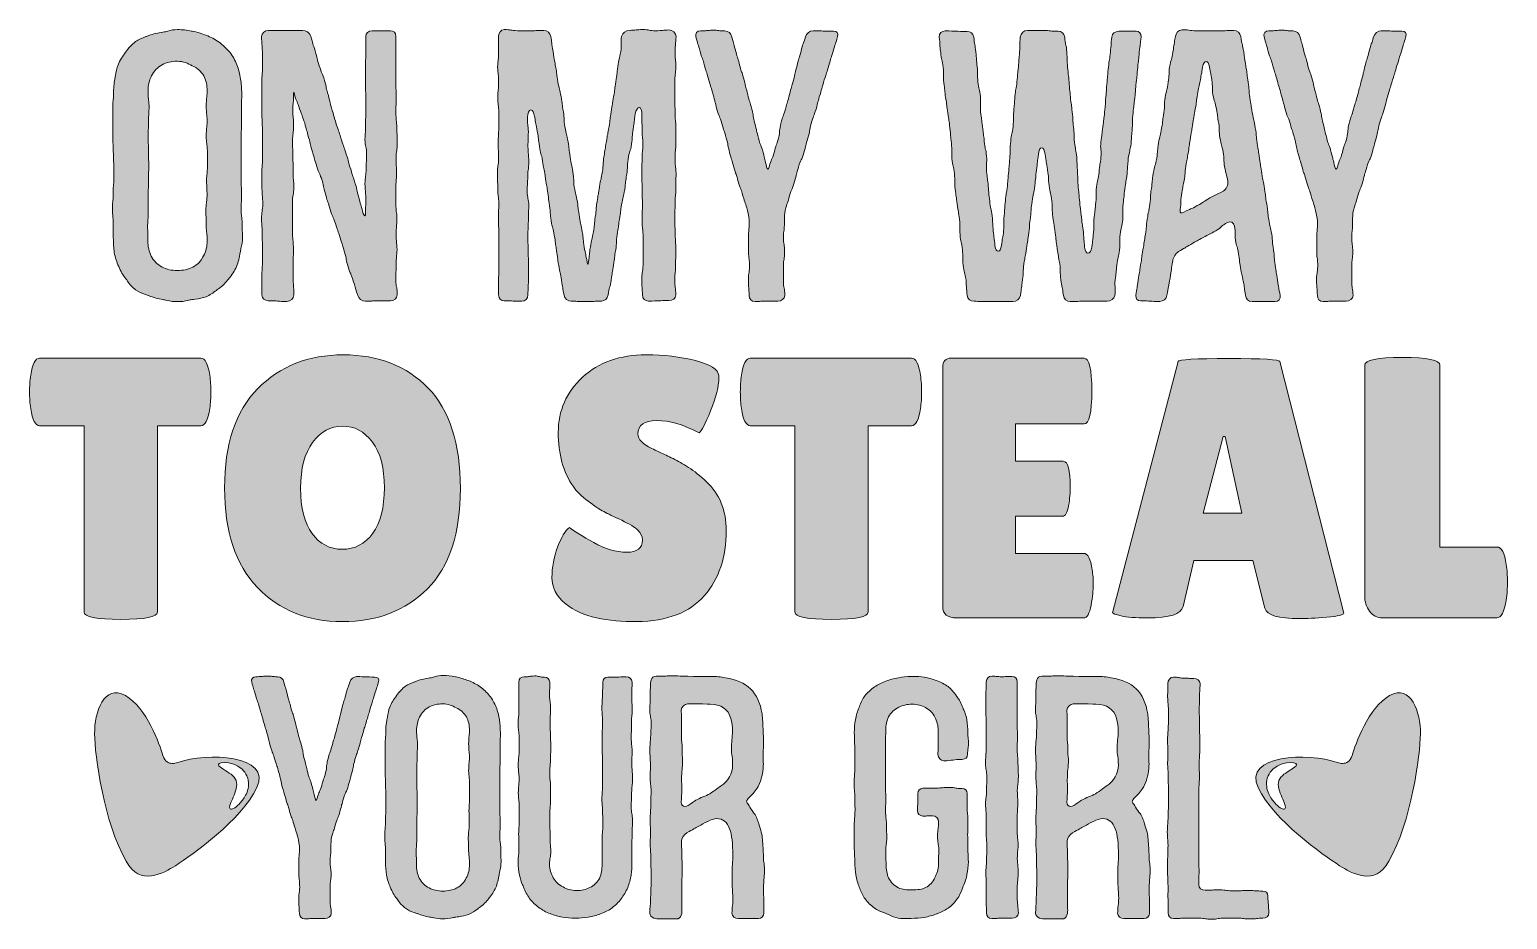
# Model space of a CAD drawing. Header units: inches. Extents: x 149 to 931, y -775 to -304.
import ezdxf

# ---------------------------------------------------------------- set-up
doc = ezdxf.new("R2010")
doc.units = ezdxf.units.IN
doc.header["$MEASUREMENT"] = 0
doc.layers.add('Layer 1', color=7, linetype='Continuous')

# ---------------------------------------------------------------- blocks, each defined once
blk = doc.blocks.new('block 3')
at = {"layer": 'Layer 1', "true_color": 0xce0100}
h = blk.add_hatch(color=12, dxfattribs=at)
h.dxf.hatch_style = 2
edge = h.paths.add_edge_path()
edge.add_spline(control_points=[(314.21, -617.5), (295.81, -617.5), (280.81, -611.48), (269.22, -599.43), (257.64, -587.38), (251.84, -569.8), (251.84, -546.68), (251.84, -523.57), (257.7, -506.06), (269.42, -494.14), (281.14, -482.22), (296.26, -476.26), (314.8, -476.26), (333.33, -476.26), (348.29, -482.13), (359.68, -493.84), (371.07, -505.57), (376.77, -523.31), (376.77, -547.08), (376.77, -570.85), (370.94, -588.52), (359.29, -600.11), (347.63, -611.7), (332.6, -617.5), (314.21, -617.5)], knot_values=[0, 0, 0, 0, 1, 1, 1, 2, 2, 2, 3, 3, 3, 4, 4, 4, 5, 5, 5, 6, 6, 6, 7, 7, 7, 8, 8, 8, 8], degree=3, periodic=1)
edge = h.paths.add_edge_path()
edge.add_spline(control_points=[(314.31, -513.98), (308.02, -513.98), (302.75, -516.86), (298.49, -522.62), (294.24, -528.38), (292.11, -536.47), (292.11, -546.88), (292.11, -557.29), (294.14, -565.28), (298.2, -570.85), (302.26, -576.41), (307.59, -579.19), (314.21, -579.19), (320.82, -579.19), (326.19, -576.38), (330.31, -570.75), (334.44, -565.12), (336.5, -557.06), (336.5, -546.59), (336.5, -536.11), (334.37, -528.06), (330.12, -522.42), (325.86, -516.8), (320.59, -513.98), (314.31, -513.98)], knot_values=[0, 0, 0, 0, 1, 1, 1, 2, 2, 2, 3, 3, 3, 4, 4, 4, 5, 5, 5, 6, 6, 6, 7, 7, 7, 8, 8, 8, 8], degree=3, periodic=1)
h = blk.add_hatch(color=12, dxfattribs=at)
h.dxf.hatch_style = 2
edge = h.paths.add_edge_path()
edge.add_spline(control_points=[(434.52, -567.6), (437, -569.57), (441.29, -572.25), (447.38, -575.66), (453.47, -579.06), (459.3, -580.77), (464.86, -580.77), (470.43, -580.77), (473.21, -578.6), (473.21, -574.28), (473.21, -572.32), (472.43, -570.59), (470.86, -569.08), (469.28, -567.57), (466.4, -565.84), (462.21, -563.87), (458.02, -561.91), (454.88, -560.37), (452.78, -559.26), (450.69, -558.14), (447.9, -556.31), (444.44, -553.76), (440.96, -551.2), (438.31, -548.55), (436.48, -545.8), (431.24, -538.34), (428.62, -528.84), (428.62, -517.32), (428.62, -505.8), (432.91, -496.07), (441.49, -488.15), (450.06, -480.23), (461.3, -476.26), (475.18, -476.26), (484.61, -476.26), (493.31, -477.28), (501.3, -479.31), (509.29, -481.34), (513.41, -483.99), (513.68, -487.26), (513.68, -487.66), (513.68, -488.05), (513.68, -488.44), (513.68, -493.03), (512.23, -498.82), (509.36, -505.83), (506.47, -512.83), (504.45, -516.73), (503.27, -517.52), (494.88, -513.19), (487.39, -511.03), (480.78, -511.03), (474.16, -511.03), (470.86, -513.39), (470.86, -518.1), (470.86, -520.99), (473.28, -523.54), (478.12, -525.77), (479.17, -526.29), (480.68, -527.01), (482.64, -527.93), (484.61, -528.84), (486.86, -529.92), (489.42, -531.17), (491.97, -532.41), (494.72, -533.98), (497.67, -535.88), (500.61, -537.78), (503.79, -540.3), (507.2, -543.44), (514.14, -549.99), (517.61, -558.64), (517.61, -569.37), (517.61, -583.39), (513.74, -594.84), (506.02, -603.75), (498.29, -612.65), (486.37, -617.23), (470.27, -617.5), (462.41, -617.5), (455.3, -616.84), (448.95, -615.53), (442.6, -614.22), (437.07, -611.67), (432.36, -607.87), (427.64, -604.07), (425.28, -599.49), (425.28, -594.12), (425.28, -588.75), (426.27, -583.42), (428.23, -578.11), (430.19, -572.81), (432.29, -569.31), (434.52, -567.6)], knot_values=[0, 0, 0, 0, 1, 1, 1, 2, 2, 2, 3, 3, 3, 4, 4, 4, 5, 5, 5, 6, 6, 6, 7, 7, 7, 8, 8, 8, 9, 9, 9, 10, 10, 10, 11, 11, 11, 12, 12, 12, 13, 13, 13, 14, 14, 14, 15, 15, 15, 16, 16, 16, 17, 17, 17, 18, 18, 18, 19, 19, 19, 20, 20, 20, 21, 21, 21, 22, 22, 22, 23, 23, 23, 24, 24, 24, 25, 25, 25, 26, 26, 26, 27, 27, 27, 28, 28, 28, 29, 29, 29, 30, 30, 30, 31, 31, 31, 31], degree=3, periodic=1)
h = blk.add_hatch(color=12, dxfattribs=at)
h.dxf.hatch_style = 2
edge = h.paths.add_edge_path()
edge.add_spline(control_points=[(216.29, -612.39), (216.29, -615.01), (209.81, -616.32), (196.84, -616.32), (183.88, -616.32), (177.39, -615.01), (177.39, -612.39), (177.39, -612.39), (177.39, -513.78), (177.39, -513.78), (177.39, -513.78), (153.82, -513.78), (153.82, -513.78), (151.59, -513.78), (150.02, -510.77), (149.11, -504.75), (148.72, -501.87), (148.52, -498.92), (148.52, -495.91), (148.52, -492.89), (148.72, -489.95), (149.11, -487.07), (150.02, -481.05), (151.59, -478.03), (153.82, -478.03), (153.82, -478.03), (239.27, -478.03), (239.27, -478.03), (241.5, -478.03), (243.07, -481.05), (243.98, -487.07), (244.38, -489.95), (244.57, -492.89), (244.57, -495.91), (244.57, -498.92), (244.38, -501.87), (243.98, -504.75), (243.07, -510.77), (241.5, -513.78), (239.27, -513.78), (239.27, -513.78), (216.29, -513.78), (216.29, -513.78), (216.29, -513.78), (216.29, -612.39), (216.29, -612.39)], knot_values=[0, 0, 0, 0, 1, 1, 1, 2, 2, 2, 3, 3, 3, 4, 4, 4, 5, 5, 5, 6, 6, 6, 7, 7, 7, 8, 8, 8, 9, 9, 9, 10, 10, 10, 11, 11, 11, 12, 12, 12, 13, 13, 13, 14, 14, 14, 15, 15, 15, 15], degree=3, periodic=1)
h = blk.add_hatch(color=12, dxfattribs=at)
h.dxf.hatch_style = 2
edge = h.paths.add_edge_path()
edge.add_spline(control_points=[(592.84, -612.39), (592.84, -615.01), (586.36, -616.32), (573.39, -616.32), (560.43, -616.32), (553.95, -615.01), (553.95, -612.39), (553.95, -612.39), (553.95, -513.78), (553.95, -513.78), (553.95, -513.78), (530.37, -513.78), (530.37, -513.78), (528.14, -513.78), (526.57, -510.77), (525.66, -504.75), (525.27, -501.87), (525.07, -498.92), (525.07, -495.91), (525.07, -492.89), (525.27, -489.95), (525.66, -487.07), (526.57, -481.05), (528.14, -478.03), (530.37, -478.03), (530.37, -478.03), (615.82, -478.03), (615.82, -478.03), (618.05, -478.03), (619.62, -481.05), (620.53, -487.07), (620.93, -489.95), (621.12, -492.89), (621.12, -495.91), (621.12, -498.92), (620.93, -501.87), (620.53, -504.75), (619.62, -510.77), (618.05, -513.78), (615.82, -513.78), (615.82, -513.78), (592.84, -513.78), (592.84, -513.78), (592.84, -513.78), (592.84, -612.39), (592.84, -612.39)], knot_values=[0, 0, 0, 0, 1, 1, 1, 2, 2, 2, 3, 3, 3, 4, 4, 4, 5, 5, 5, 6, 6, 6, 7, 7, 7, 8, 8, 8, 9, 9, 9, 10, 10, 10, 11, 11, 11, 12, 12, 12, 13, 13, 13, 14, 14, 14, 15, 15, 15, 15], degree=3, periodic=1)
h = blk.add_hatch(color=12, dxfattribs=at)
h.dxf.hatch_style = 2
edge = h.paths.add_edge_path()
edge.add_spline(control_points=[(696.16, -532.64), (698.64, -532.64), (699.89, -537.23), (699.89, -546.39), (699.89, -549.14), (699.6, -552.38), (699.01, -556.11), (698.42, -559.84), (697.33, -561.71), (695.77, -561.71), (695.77, -561.71), (670.82, -561.71), (670.82, -561.71), (670.82, -561.71), (670.82, -581.35), (670.82, -581.35), (670.82, -581.35), (706.96, -581.35), (706.96, -581.35), (709.19, -581.35), (710.69, -584.24), (711.48, -590), (711.87, -592.49), (712.07, -595.14), (712.07, -597.95), (712.07, -600.77), (711.68, -604.4), (710.89, -608.85), (710.1, -613.31), (708.79, -615.53), (706.96, -615.53), (706.96, -615.53), (639.78, -615.53), (639.78, -615.53), (634.8, -615.53), (632.32, -613.5), (632.32, -609.44), (632.32, -609.44), (632.32, -483.14), (632.32, -483.14), (632.32, -479.74), (633.82, -478.03), (636.84, -478.03), (636.84, -478.03), (707.16, -478.03), (707.16, -478.03), (709.91, -478.03), (711.28, -483.83), (711.28, -495.42), (711.28, -507), (709.91, -512.8), (707.16, -512.8), (707.16, -512.8), (670.82, -512.8), (670.82, -512.8), (670.82, -512.8), (670.82, -532.64), (670.82, -532.64), (670.82, -532.64), (696.16, -532.64), (696.16, -532.64)], knot_values=[0, 0, 0, 0, 1, 1, 1, 2, 2, 2, 3, 3, 3, 4, 4, 4, 5, 5, 5, 6, 6, 6, 7, 7, 7, 8, 8, 8, 9, 9, 9, 10, 10, 10, 11, 11, 11, 12, 12, 12, 13, 13, 13, 14, 14, 14, 15, 15, 15, 16, 16, 16, 17, 17, 17, 18, 18, 18, 19, 19, 19, 20, 20, 20, 20], degree=3, periodic=1)
h = blk.add_hatch(color=12, dxfattribs=at)
h.dxf.hatch_style = 2
edge = h.paths.add_edge_path()
edge.add_spline(control_points=[(821.48, -615.92), (810.09, -615.92), (803.93, -614.09), (803.02, -610.43), (803.02, -610.43), (796.53, -585.09), (796.53, -585.09), (796.53, -585.09), (765.3, -585.09), (765.3, -585.09), (765.3, -585.09), (759.61, -609.44), (759.61, -609.44), (758.82, -613.5), (752.53, -615.53), (740.75, -615.53), (734.46, -615.53), (729.81, -615.17), (726.8, -614.45), (723.79, -613.73), (722.28, -613.17), (722.28, -612.78), (722.28, -612.78), (757.05, -479.8), (757.05, -479.8), (757.05, -478.75), (766.02, -478.23), (783.96, -478.23), (801.9, -478.23), (810.87, -478.75), (810.87, -479.8), (810.87, -479.8), (844.85, -612.98), (844.85, -612.98), (844.85, -613.9), (841.84, -614.62), (835.82, -615.14), (829.79, -615.66), (825.02, -615.92), (821.48, -615.92)], knot_values=[0, 0, 0, 0, 1, 1, 1, 2, 2, 2, 3, 3, 3, 4, 4, 4, 5, 5, 5, 6, 6, 6, 7, 7, 7, 8, 8, 8, 9, 9, 9, 10, 10, 10, 11, 11, 11, 12, 12, 12, 13, 13, 13, 13], degree=3, periodic=1)
h.paths.add_polyline_path([(770.21, -560.14), (790.84, -560.14), (782, -519.48), (780.82, -519.48)])
h = blk.add_hatch(color=12, dxfattribs=at)
h.dxf.hatch_style = 2
edge = h.paths.add_edge_path()
edge.add_spline(control_points=[(855.85, -603.94), (855.85, -603.94), (855.85, -481.77), (855.85, -481.77), (855.85, -479.01), (862.5, -477.64), (875.79, -477.64), (889.08, -477.64), (895.73, -479.01), (895.73, -481.77), (895.73, -481.77), (895.73, -578.01), (895.73, -578.01), (895.73, -578.01), (925.98, -578.01), (925.98, -578.01), (928.34, -578.01), (929.97, -581.09), (930.89, -587.25), (931.28, -590.26), (931.48, -593.34), (931.48, -596.48), (931.48, -599.62), (931.28, -602.83), (930.89, -606.1), (929.84, -612.39), (928.14, -615.53), (925.78, -615.53), (925.78, -615.53), (865.28, -615.53), (865.28, -615.53), (862.4, -615.53), (860.11, -614.36), (858.41, -612), (856.71, -609.64), (855.85, -606.96), (855.85, -603.94)], knot_values=[0, 0, 0, 0, 1, 1, 1, 2, 2, 2, 3, 3, 3, 4, 4, 4, 5, 5, 5, 6, 6, 6, 7, 7, 7, 8, 8, 8, 9, 9, 9, 10, 10, 10, 11, 11, 11, 12, 12, 12, 12], degree=3, periodic=1)
at = {"layer": 'Layer 1', "lineweight": 0}
blk.add_lwpolyline([(770.21, -560.14), (790.84, -560.14), (782, -519.48), (780.82, -519.48), (770.21, -560.14)], dxfattribs=at)
for points, knots in [([(314.21, -617.5), (295.81, -617.5), (280.81, -611.48), (269.22, -599.43), (257.64, -587.38), (251.84, -569.8), (251.84, -546.68), (251.84, -523.57), (257.7, -506.06), (269.42, -494.14), (281.14, -482.22), (296.26, -476.26), (314.8, -476.26), (333.33, -476.26), (348.29, -482.13), (359.68, -493.84), (371.07, -505.57), (376.77, -523.31), (376.77, -547.08), (376.77, -570.85), (370.94, -588.52), (359.29, -600.11), (347.63, -611.7), (332.6, -617.5), (314.21, -617.5)], [0, 0, 0, 0, 1, 1, 1, 2, 2, 2, 3, 3, 3, 4, 4, 4, 5, 5, 5, 6, 6, 6, 7, 7, 7, 8, 8, 8, 8]), ([(434.52, -567.6), (437, -569.57), (441.29, -572.25), (447.38, -575.66), (453.47, -579.06), (459.3, -580.77), (464.86, -580.77), (470.43, -580.77), (473.21, -578.6), (473.21, -574.28), (473.21, -572.32), (472.43, -570.59), (470.86, -569.08), (469.28, -567.57), (466.4, -565.84), (462.21, -563.87), (458.02, -561.91), (454.88, -560.37), (452.78, -559.26), (450.69, -558.14), (447.9, -556.31), (444.44, -553.76), (440.96, -551.2), (438.31, -548.55), (436.48, -545.8), (431.24, -538.34), (428.62, -528.84), (428.62, -517.32), (428.62, -505.8), (432.91, -496.07), (441.49, -488.15), (450.06, -480.23), (461.3, -476.26), (475.18, -476.26), (484.61, -476.26), (493.31, -477.28), (501.3, -479.31), (509.29, -481.34), (513.41, -483.99), (513.68, -487.26), (513.68, -487.66), (513.68, -488.05), (513.68, -488.44), (513.68, -493.03), (512.23, -498.82), (509.36, -505.83), (506.47, -512.83), (504.45, -516.73), (503.27, -517.52), (494.88, -513.19), (487.39, -511.03), (480.78, -511.03), (474.16, -511.03), (470.86, -513.39), (470.86, -518.1), (470.86, -520.99), (473.28, -523.54), (478.12, -525.77), (479.17, -526.29), (480.68, -527.01), (482.64, -527.93), (484.61, -528.84), (486.86, -529.92), (489.42, -531.17), (491.97, -532.41), (494.72, -533.98), (497.67, -535.88), (500.61, -537.78), (503.79, -540.3), (507.2, -543.44), (514.14, -549.99), (517.61, -558.64), (517.61, -569.37), (517.61, -583.39), (513.74, -594.84), (506.02, -603.75), (498.29, -612.65), (486.37, -617.23), (470.27, -617.5), (462.41, -617.5), (455.3, -616.84), (448.95, -615.53), (442.6, -614.22), (437.07, -611.67), (432.36, -607.87), (427.64, -604.07), (425.28, -599.49), (425.28, -594.12), (425.28, -588.75), (426.27, -583.42), (428.23, -578.11), (430.19, -572.81), (432.29, -569.31), (434.52, -567.6)], [0, 0, 0, 0, 1, 1, 1, 2, 2, 2, 3, 3, 3, 4, 4, 4, 5, 5, 5, 6, 6, 6, 7, 7, 7, 8, 8, 8, 9, 9, 9, 10, 10, 10, 11, 11, 11, 12, 12, 12, 13, 13, 13, 14, 14, 14, 15, 15, 15, 16, 16, 16, 17, 17, 17, 18, 18, 18, 19, 19, 19, 20, 20, 20, 21, 21, 21, 22, 22, 22, 23, 23, 23, 24, 24, 24, 25, 25, 25, 26, 26, 26, 27, 27, 27, 28, 28, 28, 29, 29, 29, 30, 30, 30, 31, 31, 31, 31]), ([(216.29, -612.39), (216.29, -615.01), (209.81, -616.32), (196.84, -616.32), (183.88, -616.32), (177.39, -615.01), (177.39, -612.39), (177.39, -612.39), (177.39, -513.78), (177.39, -513.78), (177.39, -513.78), (153.82, -513.78), (153.82, -513.78), (151.59, -513.78), (150.02, -510.77), (149.11, -504.75), (148.72, -501.87), (148.52, -498.92), (148.52, -495.91), (148.52, -492.89), (148.72, -489.95), (149.11, -487.07), (150.02, -481.05), (151.59, -478.03), (153.82, -478.03), (153.82, -478.03), (239.27, -478.03), (239.27, -478.03), (241.5, -478.03), (243.07, -481.05), (243.98, -487.07), (244.38, -489.95), (244.57, -492.89), (244.57, -495.91), (244.57, -498.92), (244.38, -501.87), (243.98, -504.75), (243.07, -510.77), (241.5, -513.78), (239.27, -513.78), (239.27, -513.78), (216.29, -513.78), (216.29, -513.78), (216.29, -513.78), (216.29, -612.39), (216.29, -612.39)], [0, 0, 0, 0, 1, 1, 1, 2, 2, 2, 3, 3, 3, 4, 4, 4, 5, 5, 5, 6, 6, 6, 7, 7, 7, 8, 8, 8, 9, 9, 9, 10, 10, 10, 11, 11, 11, 12, 12, 12, 13, 13, 13, 14, 14, 14, 15, 15, 15, 15]), ([(592.84, -612.39), (592.84, -615.01), (586.36, -616.32), (573.39, -616.32), (560.43, -616.32), (553.95, -615.01), (553.95, -612.39), (553.95, -612.39), (553.95, -513.78), (553.95, -513.78), (553.95, -513.78), (530.37, -513.78), (530.37, -513.78), (528.14, -513.78), (526.57, -510.77), (525.66, -504.75), (525.27, -501.87), (525.07, -498.92), (525.07, -495.91), (525.07, -492.89), (525.27, -489.95), (525.66, -487.07), (526.57, -481.05), (528.14, -478.03), (530.37, -478.03), (530.37, -478.03), (615.82, -478.03), (615.82, -478.03), (618.05, -478.03), (619.62, -481.05), (620.53, -487.07), (620.93, -489.95), (621.12, -492.89), (621.12, -495.91), (621.12, -498.92), (620.93, -501.87), (620.53, -504.75), (619.62, -510.77), (618.05, -513.78), (615.82, -513.78), (615.82, -513.78), (592.84, -513.78), (592.84, -513.78), (592.84, -513.78), (592.84, -612.39), (592.84, -612.39)], [0, 0, 0, 0, 1, 1, 1, 2, 2, 2, 3, 3, 3, 4, 4, 4, 5, 5, 5, 6, 6, 6, 7, 7, 7, 8, 8, 8, 9, 9, 9, 10, 10, 10, 11, 11, 11, 12, 12, 12, 13, 13, 13, 14, 14, 14, 15, 15, 15, 15]), ([(696.16, -532.64), (698.64, -532.64), (699.89, -537.23), (699.89, -546.39), (699.89, -549.14), (699.6, -552.38), (699.01, -556.11), (698.42, -559.84), (697.33, -561.71), (695.77, -561.71), (695.77, -561.71), (670.82, -561.71), (670.82, -561.71), (670.82, -561.71), (670.82, -581.35), (670.82, -581.35), (670.82, -581.35), (706.96, -581.35), (706.96, -581.35), (709.19, -581.35), (710.69, -584.24), (711.48, -590), (711.87, -592.49), (712.07, -595.14), (712.07, -597.95), (712.07, -600.77), (711.68, -604.4), (710.89, -608.85), (710.1, -613.31), (708.79, -615.53), (706.96, -615.53), (706.96, -615.53), (639.78, -615.53), (639.78, -615.53), (634.8, -615.53), (632.32, -613.5), (632.32, -609.44), (632.32, -609.44), (632.32, -483.14), (632.32, -483.14), (632.32, -479.74), (633.82, -478.03), (636.84, -478.03), (636.84, -478.03), (707.16, -478.03), (707.16, -478.03), (709.91, -478.03), (711.28, -483.83), (711.28, -495.42), (711.28, -507), (709.91, -512.8), (707.16, -512.8), (707.16, -512.8), (670.82, -512.8), (670.82, -512.8), (670.82, -512.8), (670.82, -532.64), (670.82, -532.64), (670.82, -532.64), (696.16, -532.64), (696.16, -532.64)], [0, 0, 0, 0, 1, 1, 1, 2, 2, 2, 3, 3, 3, 4, 4, 4, 5, 5, 5, 6, 6, 6, 7, 7, 7, 8, 8, 8, 9, 9, 9, 10, 10, 10, 11, 11, 11, 12, 12, 12, 13, 13, 13, 14, 14, 14, 15, 15, 15, 16, 16, 16, 17, 17, 17, 18, 18, 18, 19, 19, 19, 20, 20, 20, 20]), ([(821.48, -615.92), (810.09, -615.92), (803.93, -614.09), (803.02, -610.43), (803.02, -610.43), (796.53, -585.09), (796.53, -585.09), (796.53, -585.09), (765.3, -585.09), (765.3, -585.09), (765.3, -585.09), (759.61, -609.44), (759.61, -609.44), (758.82, -613.5), (752.53, -615.53), (740.75, -615.53), (734.46, -615.53), (729.81, -615.17), (726.8, -614.45), (723.79, -613.73), (722.28, -613.17), (722.28, -612.78), (722.28, -612.78), (757.05, -479.8), (757.05, -479.8), (757.05, -478.75), (766.02, -478.23), (783.96, -478.23), (801.9, -478.23), (810.87, -478.75), (810.87, -479.8), (810.87, -479.8), (844.85, -612.98), (844.85, -612.98), (844.85, -613.9), (841.84, -614.62), (835.82, -615.14), (829.79, -615.66), (825.02, -615.92), (821.48, -615.92)], [0, 0, 0, 0, 1, 1, 1, 2, 2, 2, 3, 3, 3, 4, 4, 4, 5, 5, 5, 6, 6, 6, 7, 7, 7, 8, 8, 8, 9, 9, 9, 10, 10, 10, 11, 11, 11, 12, 12, 12, 13, 13, 13, 13]), ([(855.85, -603.94), (855.85, -603.94), (855.85, -481.77), (855.85, -481.77), (855.85, -479.01), (862.5, -477.64), (875.79, -477.64), (889.08, -477.64), (895.73, -479.01), (895.73, -481.77), (895.73, -481.77), (895.73, -578.01), (895.73, -578.01), (895.73, -578.01), (925.98, -578.01), (925.98, -578.01), (928.34, -578.01), (929.97, -581.09), (930.89, -587.25), (931.28, -590.26), (931.48, -593.34), (931.48, -596.48), (931.48, -599.62), (931.28, -602.83), (930.89, -606.1), (929.84, -612.39), (928.14, -615.53), (925.78, -615.53), (925.78, -615.53), (865.28, -615.53), (865.28, -615.53), (862.4, -615.53), (860.11, -614.36), (858.41, -612), (856.71, -609.64), (855.85, -606.96), (855.85, -603.94)], [0, 0, 0, 0, 1, 1, 1, 2, 2, 2, 3, 3, 3, 4, 4, 4, 5, 5, 5, 6, 6, 6, 7, 7, 7, 8, 8, 8, 9, 9, 9, 10, 10, 10, 11, 11, 11, 12, 12, 12, 12]), ([(314.31, -513.98), (308.02, -513.98), (302.75, -516.86), (298.49, -522.62), (294.24, -528.38), (292.11, -536.47), (292.11, -546.88), (292.11, -557.29), (294.14, -565.28), (298.2, -570.85), (302.26, -576.41), (307.59, -579.19), (314.21, -579.19), (320.82, -579.19), (326.19, -576.38), (330.31, -570.75), (334.44, -565.12), (336.5, -557.06), (336.5, -546.59), (336.5, -536.11), (334.37, -528.06), (330.12, -522.42), (325.86, -516.8), (320.59, -513.98), (314.31, -513.98)], [0, 0, 0, 0, 1, 1, 1, 2, 2, 2, 3, 3, 3, 4, 4, 4, 5, 5, 5, 6, 6, 6, 7, 7, 7, 8, 8, 8, 8])]:
    blk.add_open_spline(points, degree=3, knots=knots, dxfattribs=at)
blk = doc.blocks.new('block 4')
at = {"layer": 'Layer 1', "true_color": 0xffffff}
h = blk.add_hatch(color=7, dxfattribs=at)
h.dxf.hatch_style = 2
edge = h.paths.add_edge_path()
edge.add_spline(control_points=[(236.26, -446.8), (235.66, -446.9), (235.05, -446.9), (234.54, -447), (233.84, -447.1), (233.13, -447.31), (232.42, -447.41), (230.7, -447.91), (228.78, -448.11), (226.86, -448.11), (224.94, -448.11), (223.02, -447.91), (221.3, -447.41), (220.59, -447.31), (219.89, -447.1), (219.18, -447), (216.55, -446.6), (214.12, -445.89), (211.8, -444.98), (211.19, -444.78), (210.59, -444.58), (209.88, -444.27), (207.96, -443.77), (206.24, -442.96), (204.72, -441.85), (203.01, -440.53), (201.59, -439.02), (200.38, -437.2), (200.08, -436.79), (199.87, -436.39), (199.57, -436.09), (198.05, -434.17), (196.74, -431.94), (195.73, -429.41), (194.72, -427.19), (193.91, -424.76), (193.4, -422.14), (193.1, -419.71), (192.9, -417.08), (192.9, -414.35), (192.9, -414.35), (192.9, -412.53), (192.9, -412.53), (192.9, -410.61), (192.9, -409.6), (192.8, -406.77), (192.8, -404.85), (192.7, -403.84), (192.59, -403.03), (192.59, -402.12), (192.39, -401.11), (192.39, -399.09), (192.39, -397.17), (192.49, -396.16), (192.59, -395.25), (192.7, -394.34), (192.8, -393.43), (192.8, -391.41), (192.8, -389.49), (192.9, -388.48), (192.9, -387.67), (193, -386.76), (193.1, -385.75), (193.1, -383.83), (193.1, -383.83), (193.1, -379.99), (193.1, -379.99), (193.1, -379.99), (193.1, -376.15), (193.1, -376.15), (193.1, -374.22), (193, -373.21), (193, -372.3), (193, -371.5), (192.9, -370.48), (192.9, -368.56), (192.9, -366.64), (192.8, -365.63), (192.8, -364.72), (192.7, -363.81), (192.59, -362.8), (192.59, -360.88), (192.59, -358.96), (192.7, -357.95), (192.7, -357.04), (192.7, -357.04), (192.7, -353.3), (192.7, -353.3), (192.7, -351.28), (192.7, -350.37), (192.59, -349.46), (192.59, -349.46), (192.59, -345.62), (192.59, -345.62), (192.59, -343.7), (192.7, -342.69), (192.8, -341.78), (192.9, -340.87), (193, -339.96), (193, -337.94), (193, -335.21), (193.2, -332.68), (193.71, -330.36), (193.81, -329.75), (193.91, -329.14), (194.01, -328.64), (194.31, -326.51), (194.72, -324.59), (195.43, -322.77), (196.44, -320.35), (197.75, -318.12), (199.37, -316.1), (199.47, -316), (199.47, -316), (199.47, -315.9), (200.98, -313.78), (202.7, -311.96), (204.62, -310.44), (206.34, -309.33), (208.16, -308.52), (210.08, -307.81), (210.59, -307.71), (211.19, -307.51), (211.7, -307.21), (214.02, -306.4), (216.55, -305.79), (219.18, -305.49), (220.09, -305.29), (220.9, -305.08), (221.81, -304.88), (223.42, -304.38), (225.14, -304.07), (226.86, -304.07), (229.39, -304.07), (231.91, -304.38), (234.24, -304.88), (234.24, -304.88), (234.64, -304.88), (234.64, -304.88), (237.27, -305.39), (239.7, -306.2), (242.02, -307.11), (244.55, -308.02), (246.77, -309.23), (248.9, -310.75), (251.02, -312.26), (252.84, -313.98), (254.56, -316), (256.07, -318.02), (257.39, -320.25), (258.4, -322.77), (259.31, -325.1), (259.92, -327.53), (260.32, -330.25), (260.72, -332.68), (260.93, -335.21), (260.93, -337.94), (260.93, -339.96), (260.93, -340.97), (260.82, -341.78), (260.72, -342.69), (260.72, -343.7), (260.72, -345.62), (260.72, -345.62), (260.72, -349.46), (260.72, -349.46), (260.72, -349.46), (260.72, -353.3), (260.72, -353.3), (260.72, -353.3), (260.72, -357.14), (260.72, -357.14), (260.62, -357.95), (260.62, -358.96), (260.62, -360.98), (260.62, -360.98), (260.62, -364.72), (260.62, -364.72), (260.62, -364.72), (260.62, -368.56), (260.62, -368.56), (260.62, -368.56), (260.62, -372.41), (260.62, -372.41), (260.62, -372.41), (260.62, -376.25), (260.62, -376.25), (260.62, -376.25), (260.62, -379.99), (260.62, -379.99), (260.62, -379.99), (260.62, -383.83), (260.62, -383.83), (260.62, -385.75), (260.62, -386.76), (260.72, -387.67), (260.72, -388.58), (260.82, -389.59), (260.82, -391.51), (260.82, -393.43), (260.72, -394.44), (260.72, -395.35), (260.62, -396.16), (260.62, -397.17), (260.62, -399.09), (260.62, -401.11), (260.72, -402.02), (260.82, -402.93), (260.93, -403.84), (261.13, -404.85), (261.13, -406.77), (261.13, -408.69), (261.13, -409.7), (261.23, -410.61), (261.23, -411.42), (261.33, -412.43), (261.33, -414.35), (261.33, -416.27), (261.03, -418.19), (260.52, -419.91), (260.42, -420.62), (260.22, -421.33), (260.12, -422.03), (259.71, -424.76), (259.1, -427.19), (258.2, -429.52), (257.08, -431.84), (255.77, -433.96), (254.15, -435.88), (254.15, -435.88), (254.05, -435.98), (254.05, -435.98), (252.54, -438.01), (250.72, -439.82), (248.59, -441.34), (248.19, -441.65), (247.78, -441.85), (247.48, -442.15), (245.86, -443.46), (244.04, -444.58), (242.12, -445.49), (240.3, -446.09), (238.38, -446.5), (236.26, -446.8)], knot_values=[0, 0, 0, 0, 1, 1, 1, 2, 2, 2, 3, 3, 3, 4, 4, 4, 5, 5, 5, 6, 6, 6, 7, 7, 7, 8, 8, 8, 9, 9, 9, 10, 10, 10, 11, 11, 11, 12, 12, 12, 13, 13, 13, 14, 14, 14, 15, 15, 15, 16, 16, 16, 17, 17, 17, 18, 18, 18, 19, 19, 19, 20, 20, 20, 21, 21, 21, 22, 22, 22, 23, 23, 23, 24, 24, 24, 25, 25, 25, 26, 26, 26, 27, 27, 27, 28, 28, 28, 29, 29, 29, 30, 30, 30, 31, 31, 31, 32, 32, 32, 33, 33, 33, 34, 34, 34, 35, 35, 35, 36, 36, 36, 37, 37, 37, 38, 38, 38, 39, 39, 39, 40, 40, 40, 41, 41, 41, 42, 42, 42, 43, 43, 43, 44, 44, 44, 45, 45, 45, 46, 46, 46, 47, 47, 47, 48, 48, 48, 49, 49, 49, 50, 50, 50, 51, 51, 51, 52, 52, 52, 53, 53, 53, 54, 54, 54, 55, 55, 55, 56, 56, 56, 57, 57, 57, 58, 58, 58, 59, 59, 59, 60, 60, 60, 61, 61, 61, 62, 62, 62, 63, 63, 63, 64, 64, 64, 65, 65, 65, 66, 66, 66, 67, 67, 67, 68, 68, 68, 69, 69, 69, 70, 70, 70, 71, 71, 71, 72, 72, 72, 73, 73, 73, 74, 74, 74, 75, 75, 75, 76, 76, 76, 77, 77, 77, 78, 78, 78, 79, 79, 79, 80, 80, 80, 81, 81, 81, 81], degree=3, periodic=1)
edge = h.paths.add_edge_path()
edge.add_spline(control_points=[(226.86, -431.64), (229.89, -431.64), (232.62, -431.03), (235.05, -429.82), (237.58, -428.5), (239.4, -426.48), (240.71, -423.86), (242.02, -421.53), (242.63, -418.9), (242.63, -415.77), (242.63, -413.85), (242.53, -412.74), (242.43, -411.83), (242.33, -410.92), (242.12, -409.91), (242.12, -407.88), (242.12, -405.86), (242.12, -404.85), (242.02, -403.94), (242.02, -403.03), (241.92, -401.92), (241.92, -400), (241.92, -397.98), (242.12, -396.87), (242.23, -395.96), (242.33, -395.05), (242.53, -394.04), (242.53, -392.01), (242.53, -389.99), (242.53, -388.98), (242.43, -388.07), (242.43, -387.16), (242.33, -386.15), (242.33, -384.13), (242.33, -382.11), (242.43, -381.1), (242.53, -380.19), (242.63, -379.28), (242.73, -378.17), (242.73, -376.25), (242.73, -376.25), (242.73, -372.2), (242.73, -372.2), (242.73, -372.2), (242.73, -368.26), (242.73, -368.26), (242.73, -366.24), (242.53, -365.23), (242.43, -364.32), (242.33, -363.41), (242.12, -362.4), (242.12, -360.38), (242.12, -358.36), (242.33, -357.34), (242.33, -356.43), (242.43, -355.52), (242.63, -354.41), (242.63, -352.49), (242.63, -350.47), (242.43, -349.36), (242.33, -348.45), (242.23, -347.54), (242.12, -346.53), (242.12, -344.51), (242.12, -342.59), (242.23, -341.47), (242.33, -340.56), (242.43, -339.65), (242.63, -338.64), (242.63, -336.62), (242.63, -333.59), (242.02, -330.86), (240.81, -328.54), (239.4, -326.21), (237.37, -324.39), (234.64, -323.18), (232.52, -321.97), (229.99, -320.85), (226.86, -320.85), (223.83, -320.85), (221.1, -321.46), (218.77, -322.67), (216.25, -323.99), (214.43, -326.01), (213.11, -328.64), (211.9, -330.96), (211.29, -333.59), (211.29, -336.62), (211.29, -338.64), (211.4, -339.76), (211.5, -340.67), (211.6, -341.58), (211.8, -342.59), (211.8, -344.51), (211.8, -346.53), (211.8, -347.54), (211.7, -348.65), (211.6, -349.56), (211.6, -350.57), (211.6, -352.49), (211.6, -354.51), (211.5, -355.52), (211.5, -356.43), (211.4, -357.34), (211.4, -358.46), (211.4, -360.38), (211.4, -360.38), (211.4, -364.32), (211.4, -364.32), (211.5, -365.23), (211.5, -366.34), (211.5, -368.36), (211.5, -370.28), (211.5, -371.39), (211.6, -372.3), (211.6, -373.21), (211.7, -374.22), (211.7, -376.25), (211.7, -378.27), (211.6, -379.28), (211.6, -380.19), (211.6, -380.19), (211.6, -384.13), (211.6, -384.13), (211.6, -386.15), (211.5, -387.16), (211.5, -388.07), (211.4, -388.98), (211.4, -390.09), (211.4, -392.12), (211.4, -392.12), (211.4, -396.06), (211.4, -396.06), (211.4, -396.06), (211.4, -400), (211.4, -400), (211.4, -402.02), (211.29, -403.03), (211.29, -403.94), (211.19, -404.85), (211.09, -405.86), (211.09, -407.88), (211.09, -409.91), (211.09, -410.92), (211.19, -411.83), (211.19, -411.83), (211.19, -415.77), (211.19, -415.77), (211.19, -418.9), (211.8, -421.63), (212.91, -423.96), (214.23, -426.48), (216.25, -428.5), (218.77, -429.82), (221.1, -431.03), (223.83, -431.64), (226.86, -431.64)], knot_values=[0, 0, 0, 0, 1, 1, 1, 2, 2, 2, 3, 3, 3, 4, 4, 4, 5, 5, 5, 6, 6, 6, 7, 7, 7, 8, 8, 8, 9, 9, 9, 10, 10, 10, 11, 11, 11, 12, 12, 12, 13, 13, 13, 14, 14, 14, 15, 15, 15, 16, 16, 16, 17, 17, 17, 18, 18, 18, 19, 19, 19, 20, 20, 20, 21, 21, 21, 22, 22, 22, 23, 23, 23, 24, 24, 24, 25, 25, 25, 26, 26, 26, 27, 27, 27, 28, 28, 28, 29, 29, 29, 30, 30, 30, 31, 31, 31, 32, 32, 32, 33, 33, 33, 34, 34, 34, 35, 35, 35, 36, 36, 36, 37, 37, 37, 38, 38, 38, 39, 39, 39, 40, 40, 40, 41, 41, 41, 42, 42, 42, 43, 43, 43, 44, 44, 44, 45, 45, 45, 46, 46, 46, 47, 47, 47, 48, 48, 48, 49, 49, 49, 50, 50, 50, 51, 51, 51, 52, 52, 52, 52], degree=3, periodic=1)
h = blk.add_hatch(color=7, dxfattribs=at)
h.dxf.hatch_style = 2
edge = h.paths.add_edge_path()
edge.add_spline(control_points=[(343.21, -360.07), (343.21, -361.18), (343.31, -362.09), (343.31, -364.12), (343.31, -366.14), (343.11, -367.25), (343.01, -368.16), (342.91, -369.07), (342.71, -370.18), (342.71, -372.2), (342.71, -374.22), (342.81, -375.34), (342.81, -376.25), (342.91, -377.16), (342.91, -378.27), (342.91, -380.29), (342.91, -382.21), (342.81, -383.32), (342.71, -384.23), (342.71, -385.34), (342.6, -386.25), (342.6, -388.27), (342.6, -388.27), (342.6, -392.32), (342.6, -392.32), (342.6, -392.32), (342.6, -396.36), (342.6, -396.36), (342.6, -398.38), (342.71, -399.29), (342.81, -400.4), (343.11, -401.31), (343.11, -402.33), (343.11, -404.35), (343.11, -406.37), (343.01, -407.48), (342.91, -408.39), (342.81, -409.3), (342.71, -410.41), (342.71, -412.43), (342.71, -414.45), (342.81, -415.57), (342.91, -416.48), (343.01, -417.39), (343.21, -418.5), (343.21, -420.52), (343.21, -422.54), (343.01, -423.55), (342.91, -424.46), (342.81, -425.57), (342.71, -426.48), (342.71, -428.5), (342.71, -430.53), (342.71, -431.64), (342.6, -432.55), (342.6, -432.55), (342.6, -436.59), (342.6, -436.59), (342.6, -438.61), (342.71, -439.72), (343.01, -440.63), (343.11, -441.54), (343.31, -442.66), (343.31, -444.58), (343.31, -446.5), (341.39, -447.71), (339.67, -447.71), (339.67, -447.71), (336.34, -447.71), (336.34, -447.71), (336.34, -447.71), (333.1, -447.71), (333.1, -447.71), (331.49, -447.71), (330.58, -447.71), (329.77, -447.81), (329.06, -447.81), (328.15, -447.91), (326.53, -447.91), (324.61, -447.91), (322.89, -446.5), (322.39, -444.78), (322.19, -444.07), (321.98, -443.46), (321.78, -442.96), (321.17, -440.84), (320.97, -440.23), (319.96, -437.1), (319.46, -435.38), (318.95, -434.37), (318.65, -433.46), (318.24, -432.65), (317.74, -431.64), (317.23, -429.62), (316.73, -427.9), (316.42, -426.68), (316.32, -425.78), (316.22, -424.87), (315.92, -423.75), (315.41, -421.83), (314.91, -420.12), (314.61, -419.1), (314.3, -418.29), (314, -417.39), (313.6, -416.27), (313.09, -414.25), (312.38, -412.53), (312.18, -411.42), (311.77, -410.51), (311.47, -409.6), (311.07, -408.69), (310.56, -406.77), (309.85, -404.85), (309.55, -403.84), (309.15, -403.03), (308.74, -402.12), (308.34, -401.21), (307.83, -399.29), (307.33, -397.37), (306.92, -396.36), (306.62, -395.45), (306.32, -394.64), (305.91, -393.63), (305.41, -391.71), (304.9, -389.79), (304.7, -388.78), (304.4, -387.87), (304.29, -386.96), (303.99, -385.85), (303.49, -383.93), (302.98, -382.21), (302.48, -381.1), (302.07, -380.29), (301.67, -379.38), (301.16, -378.47), (300.66, -376.55), (300.15, -374.63), (299.64, -373.62), (299.54, -372.71), (299.24, -371.8), (299.04, -370.79), (298.33, -368.87), (297.83, -367.15), (297.62, -365.94), (297.32, -365.03), (297.22, -364.12), (297.02, -363.11), (296.31, -361.18), (295.8, -359.26), (295.6, -358.25), (295.3, -357.34), (295, -356.43), (294.79, -355.42), (294.29, -353.5), (293.58, -351.78), (293.28, -350.67), (292.97, -349.76), (292.57, -348.95), (292.27, -347.94), (291.56, -346.02), (291.05, -344.1), (290.65, -343.19), (290.24, -342.28), (289.94, -341.47), (289.44, -340.46), (288.93, -338.54), (288.93, -338.54), (288.93, -338.44), (288.93, -338.44), (288.53, -336.83), (288.32, -336.83), (288.43, -338.54), (288.43, -338.54), (288.43, -338.64), (288.43, -338.64), (288.43, -340.67), (288.32, -341.78), (288.22, -342.69), (288.12, -343.6), (287.92, -344.71), (287.92, -346.83), (287.92, -348.85), (288.12, -349.97), (288.22, -350.87), (288.32, -351.78), (288.43, -352.9), (288.43, -354.92), (288.43, -356.94), (288.22, -357.95), (288.12, -359.06), (288.02, -359.97), (287.82, -361.08), (287.82, -363.11), (287.82, -365.13), (287.92, -366.24), (287.92, -367.15), (288.02, -368.26), (288.02, -369.27), (288.02, -371.29), (288.02, -373.31), (288.12, -374.43), (288.12, -375.34), (288.12, -375.34), (288.12, -379.38), (288.12, -379.38), (288.12, -381.5), (288.22, -382.41), (288.32, -383.52), (288.43, -384.43), (288.53, -385.55), (288.53, -387.57), (288.53, -389.59), (288.32, -390.7), (288.22, -391.61), (287.92, -392.72), (287.82, -393.73), (287.82, -395.75), (287.82, -395.75), (287.82, -399.8), (287.82, -399.8), (287.82, -399.8), (287.82, -403.84), (287.82, -403.84), (287.82, -403.84), (287.82, -407.99), (287.82, -407.99), (287.82, -407.99), (287.82, -412.03), (287.82, -412.03), (287.82, -414.05), (288.02, -415.16), (288.12, -416.07), (288.22, -417.18), (288.32, -418.19), (288.32, -420.22), (288.32, -422.24), (288.32, -423.35), (288.22, -424.26), (288.22, -425.17), (288.12, -426.28), (288.12, -428.3), (288.12, -430.32), (288.22, -431.33), (288.22, -432.45), (288.22, -432.45), (288.22, -436.49), (288.22, -436.49), (288.22, -438.51), (288.32, -439.62), (288.43, -440.53), (288.43, -441.44), (288.53, -442.55), (288.53, -444.58), (288.53, -446.5), (286.81, -448.01), (284.89, -448.01), (282.46, -448.01), (281.15, -447.91), (279.94, -447.81), (278.72, -447.71), (277.51, -447.61), (274.98, -447.61), (273.26, -447.61), (271.55, -446.5), (271.55, -444.58), (271.55, -444.58), (271.55, -440.63), (271.55, -440.63), (271.55, -440.63), (271.55, -436.59), (271.55, -436.59), (271.55, -434.57), (271.65, -433.46), (271.65, -432.55), (271.75, -431.64), (271.85, -430.53), (271.85, -428.5), (271.85, -428.5), (271.85, -424.46), (271.85, -424.46), (271.85, -424.46), (271.85, -420.42), (271.85, -420.42), (271.85, -420.42), (271.85, -416.38), (271.85, -416.38), (271.85, -415.47), (271.75, -414.45), (271.75, -412.43), (271.75, -410.41), (271.65, -409.3), (271.65, -408.39), (271.55, -407.48), (271.44, -406.37), (271.44, -404.35), (271.44, -402.33), (271.65, -401.21), (271.75, -400.3), (271.85, -399.39), (272.05, -398.28), (272.05, -396.26), (272.05, -394.24), (271.95, -393.33), (271.85, -392.22), (271.75, -391.31), (271.65, -390.3), (271.65, -388.27), (271.65, -386.25), (271.65, -385.14), (271.55, -384.23), (271.55, -384.23), (271.55, -380.19), (271.55, -380.19), (271.55, -378.17), (271.65, -377.05), (271.75, -376.15), (271.85, -375.23), (271.95, -374.12), (271.95, -372.1), (271.95, -372.1), (271.95, -368.16), (271.95, -368.16), (271.95, -368.16), (271.95, -364.12), (271.95, -364.12), (271.95, -364.12), (271.95, -360.07), (271.95, -360.07), (271.85, -359.16), (271.85, -358.05), (271.85, -356.03), (271.85, -354.01), (271.75, -353.1), (271.75, -351.99), (271.65, -351.08), (271.55, -350.07), (271.55, -348.04), (271.55, -348.04), (271.55, -344), (271.55, -344), (271.55, -344), (271.55, -339.96), (271.55, -339.96), (271.55, -339.96), (271.55, -335.91), (271.55, -335.91), (271.55, -335.91), (271.55, -331.87), (271.55, -331.87), (271.55, -329.85), (271.65, -328.84), (271.75, -327.93), (271.85, -326.82), (271.95, -325.91), (271.95, -323.89), (271.95, -323.89), (271.95, -319.84), (271.95, -319.84), (271.95, -318.93), (271.85, -317.82), (271.85, -315.8), (271.85, -313.78), (271.75, -312.67), (271.65, -311.76), (271.55, -310.85), (271.44, -309.73), (271.44, -307.71), (271.44, -306), (273.26, -304.48), (274.98, -304.48), (274.98, -304.48), (279.53, -304.48), (279.53, -304.48), (279.53, -304.48), (284.08, -304.48), (284.08, -304.48), (284.08, -304.48), (288.63, -304.48), (288.63, -304.48), (288.63, -304.48), (293.08, -304.48), (293.08, -304.48), (295, -304.48), (296.82, -305.69), (297.52, -307.61), (298.03, -309.53), (298.33, -310.65), (298.63, -311.55), (298.94, -312.46), (299.14, -313.47), (299.85, -315.4), (300.35, -317.32), (300.66, -318.43), (300.96, -319.34), (301.06, -320.25), (301.47, -321.36), (301.97, -323.28), (302.68, -325.2), (302.98, -326.21), (303.38, -327.12), (303.79, -328.03), (304.19, -329.04), (304.7, -330.96), (305.41, -332.98), (305.61, -333.99), (305.71, -334.9), (306.01, -336.02), (306.11, -336.93), (306.82, -338.95), (307.33, -340.87), (307.53, -341.98), (307.83, -342.89), (307.93, -343.8), (308.34, -344.81), (308.84, -346.83), (309.55, -348.95), (309.75, -349.97), (310.16, -351.08), (310.36, -351.78), (310.66, -353), (311.17, -354.62), (311.88, -356.54), (312.08, -357.55), (312.48, -358.46), (312.79, -359.37), (313.19, -360.48), (313.7, -362.4), (314.4, -364.32), (314.71, -365.33), (315.01, -366.24), (315.41, -367.15), (315.82, -368.16), (316.32, -370.08), (317.03, -372), (317.33, -373.11), (317.43, -374.02), (317.74, -374.93), (317.94, -376.04), (318.65, -377.96), (319.15, -379.89), (319.56, -380.9), (319.86, -381.81), (320.16, -382.71), (320.57, -383.73), (321.07, -385.65), (321.78, -387.67), (321.98, -388.58), (322.09, -389.69), (322.19, -390.6), (322.59, -391.71), (323.1, -393.63), (323.6, -395.55), (323.9, -396.66), (324.21, -397.57), (324.51, -398.48), (324.81, -399.49), (325.32, -401.42), (325.82, -403.13), (326.53, -402.93), (326.53, -401.21), (326.53, -399.19), (326.53, -398.18), (326.63, -397.27), (326.63, -397.27), (326.63, -393.43), (326.63, -393.43), (326.63, -391.41), (326.53, -390.4), (326.43, -389.49), (326.33, -388.58), (326.23, -387.57), (326.23, -385.65), (326.23, -383.62), (326.43, -382.61), (326.53, -381.7), (326.63, -380.8), (326.84, -379.78), (326.84, -377.76), (326.84, -375.84), (326.94, -374.83), (326.94, -373.92), (326.94, -373.01), (327.04, -372), (327.04, -369.98), (327.04, -368.06), (326.94, -367.05), (326.63, -366.14), (326.53, -365.23), (326.23, -364.22), (326.23, -362.2), (326.23, -360.28), (326.33, -359.26), (326.43, -358.36), (326.43, -357.44), (326.53, -356.43), (326.53, -354.41), (326.53, -352.49), (326.53, -351.48), (326.63, -350.57), (326.63, -349.66), (326.74, -348.65), (326.74, -346.63), (326.74, -344.71), (326.63, -343.7), (326.63, -342.79), (326.63, -342.79), (326.63, -338.85), (326.63, -338.85), (326.63, -336.93), (326.53, -335.91), (326.53, -335), (326.43, -334.1), (326.43, -333.08), (326.43, -331.06), (326.43, -331.06), (326.43, -327.22), (326.43, -327.22), (326.43, -327.22), (326.43, -323.28), (326.43, -323.28), (326.43, -321.36), (326.53, -320.35), (326.63, -319.44), (326.63, -318.53), (326.74, -317.52), (326.74, -315.5), (326.74, -315.5), (326.74, -311.66), (326.74, -311.66), (326.63, -310.75), (326.63, -309.73), (326.63, -307.71), (326.63, -306), (328.05, -304.78), (329.97, -304.78), (332.4, -304.78), (333.61, -304.68), (334.82, -304.68), (334.82, -304.68), (339.67, -304.68), (339.67, -304.68), (341.49, -304.68), (342.5, -305.69), (342.6, -307.71), (342.6, -307.71), (342.6, -311.76), (342.6, -311.76), (342.6, -311.76), (342.6, -315.8), (342.6, -315.8), (342.6, -315.8), (342.6, -319.84), (342.6, -319.84), (342.6, -319.84), (342.6, -323.89), (342.6, -323.89), (342.6, -323.89), (342.6, -327.93), (342.6, -327.93), (342.6, -327.93), (342.6, -331.97), (342.6, -331.97), (342.6, -333.99), (342.6, -334.9), (342.71, -336.02), (342.71, -336.93), (342.81, -337.94), (342.81, -339.96), (342.81, -341.98), (342.71, -343.09), (342.71, -344), (342.6, -344.91), (342.6, -346.02), (342.6, -348.04), (342.6, -350.07), (342.81, -351.18), (342.81, -352.09), (342.91, -353), (343.11, -354.11), (343.11, -356.13), (343.11, -358.15), (343.21, -359.16), (343.21, -360.07)], knot_values=[0, 0, 0, 0, 1, 1, 1, 2, 2, 2, 3, 3, 3, 4, 4, 4, 5, 5, 5, 6, 6, 6, 7, 7, 7, 8, 8, 8, 9, 9, 9, 10, 10, 10, 11, 11, 11, 12, 12, 12, 13, 13, 13, 14, 14, 14, 15, 15, 15, 16, 16, 16, 17, 17, 17, 18, 18, 18, 19, 19, 19, 20, 20, 20, 21, 21, 21, 22, 22, 22, 23, 23, 23, 24, 24, 24, 25, 25, 25, 26, 26, 26, 27, 27, 27, 28, 28, 28, 29, 29, 29, 30, 30, 30, 31, 31, 31, 32, 32, 32, 33, 33, 33, 34, 34, 34, 35, 35, 35, 36, 36, 36, 37, 37, 37, 38, 38, 38, 39, 39, 39, 40, 40, 40, 41, 41, 41, 42, 42, 42, 43, 43, 43, 44, 44, 44, 45, 45, 45, 46, 46, 46, 47, 47, 47, 48, 48, 48, 49, 49, 49, 50, 50, 50, 51, 51, 51, 52, 52, 52, 53, 53, 53, 54, 54, 54, 55, 55, 55, 56, 56, 56, 57, 57, 57, 58, 58, 58, 59, 59, 59, 60, 60, 60, 61, 61, 61, 62, 62, 62, 63, 63, 63, 64, 64, 64, 65, 65, 65, 66, 66, 66, 67, 67, 67, 68, 68, 68, 69, 69, 69, 70, 70, 70, 71, 71, 71, 72, 72, 72, 73, 73, 73, 74, 74, 74, 75, 75, 75, 76, 76, 76, 77, 77, 77, 78, 78, 78, 79, 79, 79, 80, 80, 80, 81, 81, 81, 82, 82, 82, 83, 83, 83, 84, 84, 84, 85, 85, 85, 86, 86, 86, 87, 87, 87, 88, 88, 88, 89, 89, 89, 90, 90, 90, 91, 91, 91, 92, 92, 92, 93, 93, 93, 94, 94, 94, 95, 95, 95, 96, 96, 96, 97, 97, 97, 98, 98, 98, 99, 99, 99, 100, 100, 100, 101, 101, 101, 102, 102, 102, 103, 103, 103, 104, 104, 104, 105, 105, 105, 106, 106, 106, 107, 107, 107, 108, 108, 108, 109, 109, 109, 110, 110, 110, 111, 111, 111, 112, 112, 112, 113, 113, 113, 114, 114, 114, 115, 115, 115, 116, 116, 116, 117, 117, 117, 118, 118, 118, 119, 119, 119, 120, 120, 120, 121, 121, 121, 122, 122, 122, 123, 123, 123, 124, 124, 124, 125, 125, 125, 126, 126, 126, 127, 127, 127, 128, 128, 128, 129, 129, 129, 130, 130, 130, 131, 131, 131, 132, 132, 132, 133, 133, 133, 134, 134, 134, 135, 135, 135, 136, 136, 136, 137, 137, 137, 138, 138, 138, 139, 139, 139, 140, 140, 140, 141, 141, 141, 142, 142, 142, 143, 143, 143, 144, 144, 144, 145, 145, 145, 146, 146, 146, 147, 147, 147, 148, 148, 148, 149, 149, 149, 150, 150, 150, 151, 151, 151, 152, 152, 152, 153, 153, 153, 154, 154, 154, 155, 155, 155, 156, 156, 156, 157, 157, 157, 158, 158, 158, 159, 159, 159, 160, 160, 160, 161, 161, 161, 162, 162, 162, 163, 163, 163, 164, 164, 164, 165, 165, 165, 166, 166, 166, 167, 167, 167, 168, 168, 168, 169, 169, 169, 170, 170, 170, 171, 171, 171, 172, 172, 172, 173, 173, 173, 174, 174, 174, 175, 175, 175, 176, 176, 176, 177, 177, 177, 178, 178, 178, 179, 179, 179, 180, 180, 180, 181, 181, 181, 182, 182, 182, 183, 183, 183, 184, 184, 184, 185, 185, 185, 186, 186, 186, 187, 187, 187, 188, 188, 188, 189, 189, 189, 190, 190, 190, 191, 191, 191, 192, 192, 192, 193, 193, 193, 194, 194, 194, 194], degree=3, periodic=1)
h = blk.add_hatch(color=7, dxfattribs=at)
h.dxf.hatch_style = 2
edge = h.paths.add_edge_path()
edge.add_spline(control_points=[(409.33, -447.91), (406.9, -447.91), (405.79, -447.81), (404.68, -447.81), (403.57, -447.71), (402.35, -447.61), (400.03, -447.61), (398.21, -447.61), (397.2, -446.6), (397, -444.58), (397, -444.58), (397, -440.63), (397, -440.63), (397, -440.63), (397, -436.59), (397, -436.59), (397, -434.57), (397.1, -433.46), (397.1, -432.55), (397.1, -432.55), (397.1, -428.5), (397.1, -428.5), (397.1, -428.5), (397.1, -424.46), (397.1, -424.46), (397.1, -424.46), (397.1, -420.42), (397.1, -420.42), (397.1, -420.42), (397.1, -416.38), (397.1, -416.38), (397.1, -416.38), (397.1, -412.43), (397.1, -412.43), (397.1, -410.41), (397.1, -409.3), (397, -408.39), (397, -407.48), (396.9, -406.37), (396.9, -404.35), (396.9, -402.33), (397, -401.21), (397, -400.3), (397, -399.39), (397.1, -398.28), (397.1, -396.26), (397.1, -394.24), (396.9, -393.33), (396.8, -392.22), (396.69, -391.31), (396.59, -390.3), (396.59, -388.27), (396.59, -386.25), (396.49, -385.14), (396.49, -384.23), (396.39, -383.32), (396.39, -382.21), (396.39, -380.19), (396.39, -378.17), (396.59, -377.05), (396.69, -376.15), (396.8, -375.23), (397, -374.12), (397, -372.1), (397, -370.08), (396.9, -369.07), (396.9, -368.16), (396.8, -367.05), (396.8, -366.14), (396.8, -364.12), (396.8, -362.09), (396.9, -360.98), (396.9, -360.07), (397, -359.16), (397.1, -358.05), (397.1, -356.03), (397.1, -356.03), (397.1, -351.99), (397.1, -351.99), (397.1, -351.99), (397.1, -348.04), (397.1, -348.04), (397.1, -346.02), (396.9, -344.91), (396.8, -344), (396.69, -343.09), (396.59, -341.98), (396.59, -339.96), (396.59, -337.94), (396.69, -336.83), (396.8, -335.91), (396.9, -335), (397, -333.89), (397, -331.87), (397, -329.85), (396.9, -328.84), (396.8, -327.93), (396.69, -326.82), (396.49, -325.91), (396.49, -323.89), (396.49, -321.86), (396.69, -320.75), (396.8, -319.84), (396.9, -318.93), (397, -317.82), (397, -315.8), (397, -315.8), (397, -311.76), (397, -311.76), (397, -311.76), (397, -307.71), (397, -307.71), (397, -306), (398.11, -304.07), (400.03, -304.07), (401.75, -304.07), (402.66, -304.28), (403.57, -304.38), (404.38, -304.48), (405.29, -304.68), (407, -304.68), (407, -304.68), (410.54, -304.68), (410.54, -304.68), (410.54, -304.68), (413.98, -304.68), (413.98, -304.68), (415.7, -304.68), (416.61, -304.68), (417.52, -304.58), (418.33, -304.58), (419.23, -304.48), (420.95, -304.48), (422.87, -304.48), (424.29, -306), (424.69, -307.71), (424.9, -309.23), (425.1, -310.44), (425.2, -311.15), (425.3, -312.36), (425.5, -313.37), (425.91, -315.7), (426.31, -318.12), (426.41, -319.24), (426.71, -320.55), (426.82, -321.26), (426.92, -322.27), (427.22, -323.68), (427.52, -325.71), (427.73, -326.61), (427.83, -327.73), (427.93, -328.64), (428.13, -329.65), (428.43, -331.67), (428.74, -333.59), (428.94, -334.7), (429.24, -335.61), (429.55, -336.52), (429.75, -337.63), (430.15, -339.55), (430.46, -341.47), (430.66, -342.59), (430.76, -343.5), (430.86, -344.61), (430.96, -345.52), (431.36, -347.54), (431.67, -349.46), (431.67, -350.47), (431.77, -351.58), (431.77, -352.49), (431.77, -353.6), (432.17, -355.52), (432.48, -357.55), (432.68, -358.66), (432.98, -359.57), (433.28, -360.38), (433.49, -361.49), (433.79, -363.51), (434.09, -365.43), (434.3, -366.54), (434.4, -367.45), (434.5, -368.36), (434.6, -369.47), (434.9, -371.5), (435.31, -373.42), (435.41, -374.53), (435.71, -375.44), (435.81, -376.35), (436.12, -377.46), (436.42, -379.38), (436.72, -381.3), (436.72, -382.51), (436.82, -383.42), (436.82, -384.33), (436.82, -385.44), (437.13, -387.36), (437.53, -389.39), (437.63, -390.5), (437.93, -391.41), (438.24, -392.32), (438.34, -393.33), (438.74, -395.35), (439.05, -397.27), (439.15, -398.38), (439.25, -399.29), (439.35, -400.2), (439.45, -401.31), (439.86, -403.34), (440.16, -405.26), (440.46, -406.37), (440.56, -407.28), (440.87, -408.19), (441.07, -409.3), (441.37, -411.22), (441.67, -413.24), (441.78, -414.15), (441.88, -415.26), (441.88, -416.17), (441.98, -417.28), (442.38, -419.21), (442.69, -421.23), (442.89, -422.24), (443.19, -423.15), (443.29, -424.06), (443.6, -425.17), (443.9, -427.19), (444.2, -428.91), (444.4, -428.91), (444.61, -427.09), (444.91, -425.17), (445.01, -424.06), (445.11, -423.15), (445.21, -422.24), (445.31, -421.13), (445.62, -419.1), (445.92, -417.18), (446.12, -416.07), (446.42, -415.16), (446.73, -414.25), (446.93, -413.14), (447.23, -411.22), (447.54, -409.2), (447.64, -408.29), (447.74, -407.18), (447.84, -406.27), (447.94, -405.15), (448.25, -403.23), (448.55, -401.21), (448.65, -400.1), (448.75, -399.19), (448.75, -398.28), (448.85, -397.17), (449.15, -395.25), (449.46, -393.23), (449.56, -392.12), (449.86, -391.21), (449.96, -390.3), (450.17, -389.29), (450.47, -387.26), (450.77, -385.34), (450.97, -384.23), (451.28, -383.32), (451.38, -382.41), (451.68, -381.3), (451.99, -379.38), (452.29, -377.36), (452.39, -376.25), (452.39, -375.34), (452.49, -374.43), (452.49, -373.31), (452.79, -371.39), (453.2, -369.37), (453.2, -368.26), (453.5, -367.35), (453.6, -366.44), (453.8, -365.33), (454.11, -363.41), (454.41, -361.49), (454.51, -360.38), (454.81, -359.47), (454.92, -358.56), (455.12, -357.44), (455.52, -355.42), (455.83, -353.5), (455.93, -352.39), (456.03, -351.48), (456.13, -350.57), (456.33, -349.46), (456.64, -347.54), (456.94, -345.52), (457.04, -344.51), (457.34, -343.6), (457.44, -342.49), (457.65, -341.58), (457.95, -339.55), (458.25, -337.63), (458.45, -336.62), (458.55, -335.71), (458.66, -334.8), (458.86, -333.59), (459.16, -331.67), (459.46, -329.65), (459.57, -328.54), (459.67, -327.63), (459.77, -326.72), (459.87, -325.6), (460.17, -323.68), (460.48, -321.66), (460.78, -320.55), (460.88, -319.64), (461.18, -318.73), (461.39, -317.72), (461.69, -315.7), (461.99, -313.78), (461.99, -312.77), (461.89, -311.66), (461.89, -310.75), (461.89, -309.63), (462.19, -307.71), (462.6, -305.79), (464.62, -304.48), (466.34, -304.48), (468.06, -304.48), (469.07, -304.38), (469.88, -304.28), (470.68, -304.28), (471.59, -304.07), (473.31, -304.07), (475.03, -304.07), (476.04, -304.28), (476.85, -304.38), (477.66, -304.68), (478.57, -304.68), (480.29, -304.68), (482.01, -304.68), (483.02, -304.58), (483.83, -304.48), (484.63, -304.38), (485.54, -304.28), (487.26, -304.28), (489.18, -304.28), (491, -306), (491, -307.71), (491, -309.73), (490.8, -310.85), (490.7, -311.76), (490.7, -312.67), (490.5, -313.78), (490.5, -315.8), (490.5, -317.82), (490.6, -318.93), (490.7, -319.84), (490.8, -320.75), (490.9, -321.86), (490.9, -323.89), (490.9, -325.91), (490.7, -327.02), (490.6, -327.93), (490.5, -328.84), (490.29, -329.95), (490.29, -331.97), (490.29, -331.97), (490.29, -336.02), (490.29, -336.02), (490.29, -336.02), (490.29, -339.96), (490.29, -339.96), (490.29, -341.98), (490.4, -343.09), (490.4, -344), (490.5, -344.91), (490.5, -346.02), (490.5, -348.04), (490.5, -350.07), (490.6, -351.18), (490.7, -352.09), (490.8, -353), (490.9, -354.11), (490.9, -356.13), (490.9, -356.13), (490.9, -360.07), (490.9, -360.07), (490.9, -360.07), (490.9, -364.12), (490.9, -364.12), (490.9, -366.14), (490.8, -367.25), (490.7, -368.16), (490.6, -369.07), (490.5, -370.18), (490.5, -372.2), (490.5, -374.22), (490.6, -375.34), (490.7, -376.25), (490.8, -377.16), (491, -378.27), (491, -380.29), (491, -382.21), (491, -383.32), (490.9, -384.23), (490.9, -384.23), (490.9, -388.27), (490.9, -388.27), (490.9, -390.3), (490.8, -391.41), (490.7, -392.32), (490.6, -393.23), (490.5, -394.34), (490.5, -396.36), (490.5, -398.38), (490.5, -399.29), (490.4, -400.4), (490.29, -401.31), (490.29, -402.33), (490.29, -404.35), (490.29, -406.37), (490.4, -407.48), (490.4, -408.39), (490.5, -409.3), (490.6, -410.41), (490.6, -412.43), (490.6, -414.45), (490.7, -415.57), (490.7, -416.48), (490.8, -417.39), (490.9, -418.5), (490.9, -420.52), (490.9, -420.52), (490.9, -424.46), (490.9, -424.46), (490.8, -425.57), (490.8, -426.48), (490.8, -428.5), (490.8, -430.53), (490.7, -431.64), (490.6, -432.55), (490.5, -433.46), (490.4, -434.57), (490.4, -436.59), (490.4, -438.61), (490.5, -439.72), (490.6, -440.63), (490.7, -441.54), (490.9, -442.66), (490.9, -444.58), (490.9, -446.5), (489.18, -447.51), (487.26, -447.51), (484.53, -447.51), (483.12, -447.61), (481.91, -447.71), (480.59, -447.71), (479.18, -447.81), (476.45, -447.81), (474.53, -447.81), (473.21, -446.5), (473.21, -444.58), (473.21, -442.66), (473.11, -441.54), (473.01, -440.63), (472.91, -439.72), (472.81, -438.61), (472.81, -436.59), (472.81, -434.67), (473.01, -433.56), (473.11, -432.65), (473.41, -431.74), (473.52, -430.63), (473.52, -428.61), (473.52, -428.61), (473.52, -424.66), (473.52, -424.66), (473.52, -424.66), (473.52, -420.72), (473.52, -420.72), (473.52, -420.72), (473.52, -416.68), (473.52, -416.68), (473.52, -416.68), (473.52, -412.74), (473.52, -412.74), (473.52, -410.71), (473.31, -409.6), (473.21, -408.69), (473.11, -407.78), (473.01, -406.77), (473.01, -404.75), (473.01, -402.73), (473.01, -401.62), (473.11, -400.71), (473.11, -399.8), (473.21, -398.79), (473.21, -396.76), (473.21, -394.74), (473.11, -393.83), (473.11, -392.72), (473.11, -392.72), (473.11, -388.78), (473.11, -388.78), (473.11, -386.76), (473.01, -385.75), (472.91, -384.84), (472.91, -383.73), (472.81, -382.82), (472.81, -380.8), (472.81, -378.77), (472.81, -377.76), (472.91, -376.85), (472.91, -375.94), (473.01, -374.83), (473.01, -372.81), (473.01, -370.79), (473.11, -369.78), (473.21, -368.87), (473.31, -367.96), (473.41, -366.85), (473.41, -364.82), (473.41, -362.9), (473.31, -361.79), (473.21, -360.88), (473.11, -359.97), (473.01, -358.86), (473.01, -356.94), (473.01, -354.92), (473.01, -353.81), (472.91, -352.9), (472.91, -352.9), (472.91, -348.95), (472.91, -348.95), (472.91, -347.03), (472.4, -345.42), (471.59, -345.32), (470.79, -345.32), (469.78, -346.73), (469.37, -348.65), (469.07, -350.67), (468.97, -351.78), (468.87, -352.69), (468.76, -353.6), (468.56, -354.72), (468.26, -356.74), (467.96, -358.66), (467.96, -359.77), (467.85, -360.68), (467.85, -361.79), (467.75, -362.8), (467.45, -364.72), (467.15, -366.74), (466.84, -367.86), (466.54, -368.66), (466.24, -369.57), (465.93, -370.69), (465.63, -372.71), (465.33, -374.63), (465.33, -375.74), (465.23, -376.65), (465.23, -377.76), (465.23, -378.77), (464.92, -380.69), (464.52, -382.71), (464.42, -383.83), (464.32, -384.74), (464.22, -385.65), (464.11, -386.76), (463.81, -388.78), (463.41, -390.7), (463.31, -391.81), (463, -392.72), (462.7, -393.63), (462.5, -394.74), (462.19, -396.66), (461.89, -398.59), (461.69, -399.6), (461.59, -400.5), (461.49, -401.42), (461.39, -402.63), (460.98, -404.65), (460.68, -406.67), (460.58, -407.78), (460.48, -408.69), (460.38, -409.6), (460.17, -410.71), (459.87, -412.63), (459.57, -414.66), (459.46, -415.77), (459.46, -416.68), (459.36, -417.59), (459.36, -418.7), (459.06, -420.72), (458.66, -422.74), (458.55, -423.86), (458.45, -424.76), (458.35, -425.67), (458.15, -426.79), (457.85, -428.71), (457.54, -430.73), (457.34, -431.64), (457.24, -432.75), (457.14, -433.66), (456.94, -434.77), (456.64, -436.69), (456.33, -438.71), (456.13, -439.72), (455.83, -440.63), (455.52, -441.54), (455.32, -442.66), (455.02, -444.58), (454.71, -446.5), (453.4, -447.81), (451.48, -447.81), (449.46, -447.81), (448.55, -447.91), (447.44, -448.01), (446.53, -448.01), (445.52, -448.11), (443.49, -448.11), (441.47, -448.11), (440.36, -448.11), (439.45, -448.01), (438.54, -447.91), (437.43, -447.91), (435.41, -447.91), (433.69, -447.91), (431.97, -446.4), (431.67, -444.68), (431.26, -442.76), (431.06, -441.65), (430.96, -440.74), (430.86, -439.82), (430.66, -438.71), (430.35, -436.79), (430.05, -434.77), (429.75, -433.76), (429.65, -432.85), (429.34, -431.94), (429.24, -430.83), (428.84, -428.91), (428.53, -426.99), (428.33, -425.88), (428.23, -424.97), (428.13, -424.06), (428.03, -422.94), (427.62, -421.02), (427.32, -419), (427.22, -417.99), (427.12, -417.08), (427.02, -416.17), (426.92, -415.06), (426.51, -413.04), (426.21, -411.12), (426.01, -410.11), (425.7, -409.2), (425.4, -408.29), (425.2, -407.18), (424.9, -405.26), (424.59, -403.34), (424.49, -402.22), (424.39, -401.31), (424.39, -400.4), (424.29, -399.29), (423.99, -397.37), (423.58, -395.35), (423.48, -394.24), (423.48, -393.33), (423.38, -392.42), (423.28, -391.31), (422.97, -389.39), (422.77, -388.07), (422.57, -387.06), (422.47, -386.35), (422.17, -385.04), (422.07, -383.93), (421.66, -381.5), (421.36, -379.58), (421.26, -378.47), (420.95, -377.56), (420.85, -376.65), (420.55, -375.64), (420.24, -373.62), (419.94, -371.7), (419.74, -370.69), (419.44, -369.78), (419.13, -368.87), (419.03, -367.76), (418.63, -365.83), (418.33, -363.91), (418.22, -362.8), (418.12, -361.89), (418.02, -360.98), (417.82, -359.87), (417.52, -357.95), (417.21, -356.03), (416.91, -354.92), (416.81, -354.01), (416.51, -353.1), (416.41, -352.09), (416.1, -350.07), (415.7, -348.15), (414.99, -346.63), (414.08, -346.63), (413.27, -346.73), (412.26, -348.45), (412.26, -350.37), (412.26, -352.29), (412.36, -353.4), (412.46, -354.31), (412.56, -355.22), (412.77, -356.23), (412.77, -358.25), (412.77, -360.17), (412.67, -361.18), (412.67, -362.09), (412.67, -363.01), (412.56, -364.12), (412.56, -366.04), (412.56, -368.06), (412.77, -369.07), (412.77, -369.98), (412.87, -370.89), (412.97, -372), (412.97, -373.92), (412.97, -375.94), (412.87, -376.95), (412.77, -377.86), (412.46, -378.77), (412.46, -379.78), (412.46, -381.81), (412.46, -383.73), (412.36, -384.84), (412.36, -385.75), (412.26, -386.66), (412.16, -387.67), (412.16, -389.69), (412.16, -391.61), (412.46, -392.62), (412.56, -393.53), (412.87, -394.44), (412.97, -395.55), (412.97, -397.47), (412.97, -399.49), (412.87, -400.5), (412.87, -401.42), (412.77, -402.33), (412.77, -403.34), (412.77, -405.36), (412.77, -407.38), (412.67, -408.39), (412.67, -409.3), (412.56, -410.21), (412.56, -411.22), (412.56, -413.24), (412.56, -413.24), (412.56, -417.18), (412.56, -417.18), (412.67, -418.09), (412.67, -419.1), (412.67, -421.02), (412.67, -423.05), (412.67, -424.06), (412.77, -424.97), (412.77, -425.88), (412.87, -426.99), (412.87, -428.91), (412.87, -430.93), (412.87, -431.94), (412.77, -432.85), (412.77, -432.85), (412.77, -436.79), (412.77, -436.79), (412.77, -438.71), (412.77, -439.82), (412.67, -440.74), (412.67, -441.65), (412.56, -442.66), (412.56, -444.58), (412.56, -446.5), (411.05, -447.91), (409.33, -447.91)], knot_values=[0, 0, 0, 0, 1, 1, 1, 2, 2, 2, 3, 3, 3, 4, 4, 4, 5, 5, 5, 6, 6, 6, 7, 7, 7, 8, 8, 8, 9, 9, 9, 10, 10, 10, 11, 11, 11, 12, 12, 12, 13, 13, 13, 14, 14, 14, 15, 15, 15, 16, 16, 16, 17, 17, 17, 18, 18, 18, 19, 19, 19, 20, 20, 20, 21, 21, 21, 22, 22, 22, 23, 23, 23, 24, 24, 24, 25, 25, 25, 26, 26, 26, 27, 27, 27, 28, 28, 28, 29, 29, 29, 30, 30, 30, 31, 31, 31, 32, 32, 32, 33, 33, 33, 34, 34, 34, 35, 35, 35, 36, 36, 36, 37, 37, 37, 38, 38, 38, 39, 39, 39, 40, 40, 40, 41, 41, 41, 42, 42, 42, 43, 43, 43, 44, 44, 44, 45, 45, 45, 46, 46, 46, 47, 47, 47, 48, 48, 48, 49, 49, 49, 50, 50, 50, 51, 51, 51, 52, 52, 52, 53, 53, 53, 54, 54, 54, 55, 55, 55, 56, 56, 56, 57, 57, 57, 58, 58, 58, 59, 59, 59, 60, 60, 60, 61, 61, 61, 62, 62, 62, 63, 63, 63, 64, 64, 64, 65, 65, 65, 66, 66, 66, 67, 67, 67, 68, 68, 68, 69, 69, 69, 70, 70, 70, 71, 71, 71, 72, 72, 72, 73, 73, 73, 74, 74, 74, 75, 75, 75, 76, 76, 76, 77, 77, 77, 78, 78, 78, 79, 79, 79, 80, 80, 80, 81, 81, 81, 82, 82, 82, 83, 83, 83, 84, 84, 84, 85, 85, 85, 86, 86, 86, 87, 87, 87, 88, 88, 88, 89, 89, 89, 90, 90, 90, 91, 91, 91, 92, 92, 92, 93, 93, 93, 94, 94, 94, 95, 95, 95, 96, 96, 96, 97, 97, 97, 98, 98, 98, 99, 99, 99, 100, 100, 100, 101, 101, 101, 102, 102, 102, 103, 103, 103, 104, 104, 104, 105, 105, 105, 106, 106, 106, 107, 107, 107, 108, 108, 108, 109, 109, 109, 110, 110, 110, 111, 111, 111, 112, 112, 112, 113, 113, 113, 114, 114, 114, 115, 115, 115, 116, 116, 116, 117, 117, 117, 118, 118, 118, 119, 119, 119, 120, 120, 120, 121, 121, 121, 122, 122, 122, 123, 123, 123, 124, 124, 124, 125, 125, 125, 126, 126, 126, 127, 127, 127, 128, 128, 128, 129, 129, 129, 130, 130, 130, 131, 131, 131, 132, 132, 132, 133, 133, 133, 134, 134, 134, 135, 135, 135, 136, 136, 136, 137, 137, 137, 138, 138, 138, 139, 139, 139, 140, 140, 140, 141, 141, 141, 142, 142, 142, 143, 143, 143, 144, 144, 144, 145, 145, 145, 146, 146, 146, 147, 147, 147, 148, 148, 148, 149, 149, 149, 150, 150, 150, 151, 151, 151, 152, 152, 152, 153, 153, 153, 154, 154, 154, 155, 155, 155, 156, 156, 156, 157, 157, 157, 158, 158, 158, 159, 159, 159, 160, 160, 160, 161, 161, 161, 162, 162, 162, 163, 163, 163, 164, 164, 164, 165, 165, 165, 166, 166, 166, 167, 167, 167, 168, 168, 168, 169, 169, 169, 170, 170, 170, 171, 171, 171, 172, 172, 172, 173, 173, 173, 174, 174, 174, 175, 175, 175, 176, 176, 176, 177, 177, 177, 178, 178, 178, 179, 179, 179, 180, 180, 180, 181, 181, 181, 182, 182, 182, 183, 183, 183, 184, 184, 184, 185, 185, 185, 186, 186, 186, 187, 187, 187, 188, 188, 188, 189, 189, 189, 190, 190, 190, 191, 191, 191, 192, 192, 192, 193, 193, 193, 194, 194, 194, 195, 195, 195, 196, 196, 196, 197, 197, 197, 198, 198, 198, 199, 199, 199, 200, 200, 200, 201, 201, 201, 202, 202, 202, 203, 203, 203, 204, 204, 204, 205, 205, 205, 206, 206, 206, 207, 207, 207, 208, 208, 208, 209, 209, 209, 210, 210, 210, 211, 211, 211, 212, 212, 212, 213, 213, 213, 214, 214, 214, 215, 215, 215, 216, 216, 216, 217, 217, 217, 218, 218, 218, 219, 219, 219, 220, 220, 220, 221, 221, 221, 222, 222, 222, 223, 223, 223, 224, 224, 224, 225, 225, 225, 226, 226, 226, 227, 227, 227, 228, 228, 228, 229, 229, 229, 230, 230, 230, 231, 231, 231, 232, 232, 232, 233, 233, 233, 234, 234, 234, 235, 235, 235, 236, 236, 236, 237, 237, 237, 238, 238, 238, 239, 239, 239, 240, 240, 240, 241, 241, 241, 242, 242, 242, 243, 243, 243, 244, 244, 244, 245, 245, 245, 246, 246, 246, 247, 247, 247, 248, 248, 248, 249, 249, 249, 250, 250, 250, 251, 251, 251, 252, 252, 252, 253, 253, 253, 254, 254, 254, 255, 255, 255, 256, 256, 256, 257, 257, 257, 258, 258, 258, 259, 259, 259, 259], degree=3, periodic=1)
h = blk.add_hatch(color=7, dxfattribs=at)
h.dxf.hatch_style = 2
edge = h.paths.add_edge_path()
edge.add_spline(control_points=[(576.62, -307.81), (576.12, -309.73), (575.82, -310.75), (575.41, -311.66), (575.11, -312.46), (574.81, -313.58), (574.3, -315.5), (573.8, -317.21), (573.39, -318.43), (573.09, -319.24), (572.79, -320.15), (572.58, -321.16), (571.88, -323.08), (571.37, -325), (571.07, -326.01), (570.76, -326.92), (570.46, -327.83), (570.26, -328.84), (569.55, -330.76), (569.04, -332.68), (568.74, -333.69), (568.44, -334.6), (568.13, -335.51), (567.83, -336.52), (567.33, -338.44), (566.62, -340.36), (566.52, -341.37), (566.21, -342.28), (565.91, -343.19), (565.71, -344.4), (565.2, -346.12), (564.5, -348.04), (564.29, -349.05), (563.89, -349.97), (563.59, -350.87), (563.18, -351.89), (562.68, -353.81), (562.17, -355.73), (561.87, -356.64), (561.77, -357.75), (561.66, -358.66), (561.36, -359.67), (560.86, -361.59), (560.35, -363.51), (559.95, -364.52), (559.85, -365.43), (559.54, -366.34), (559.24, -367.45), (558.73, -369.37), (558.23, -371.29), (557.72, -372.2), (557.32, -373.11), (556.92, -373.92), (556.41, -374.93), (555.9, -376.85), (555.4, -378.77), (555.1, -379.78), (554.79, -380.69), (554.69, -381.6), (554.29, -382.61), (553.78, -384.54), (553.28, -386.45), (552.87, -387.47), (552.47, -388.38), (552.06, -389.18), (551.66, -390.2), (551.15, -392.12), (550.65, -394.04), (550.34, -395.05), (550.04, -395.86), (549.74, -396.76), (549.33, -397.88), (548.83, -399.8), (548.42, -401.42), (548.42, -403.64), (548.42, -405.56), (548.42, -405.56), (548.42, -406.37), (548.42, -406.37), (548.42, -408.29), (548.32, -409.3), (548.22, -410.21), (548.12, -411.12), (547.92, -412.13), (547.92, -414.05), (547.92, -415.97), (548.12, -416.98), (548.22, -417.89), (548.32, -418.8), (548.53, -419.81), (548.53, -421.73), (548.53, -423.75), (548.32, -424.66), (548.22, -425.57), (548.12, -426.48), (547.92, -427.49), (547.92, -429.41), (547.92, -429.41), (547.92, -433.26), (547.92, -433.26), (547.92, -433.26), (547.92, -437.1), (547.92, -437.1), (547.92, -439.02), (548.12, -440.03), (548.22, -440.94), (548.53, -441.85), (548.63, -442.86), (548.63, -444.78), (548.63, -446.7), (546.71, -447.81), (544.99, -447.81), (544.99, -447.81), (541.95, -447.81), (541.95, -447.81), (541.95, -447.81), (538.92, -447.81), (538.92, -447.81), (537.41, -447.81), (536.6, -447.91), (535.89, -447.91), (535.08, -448.01), (534.37, -448.01), (532.86, -448.01), (530.94, -448.01), (529.72, -446.7), (529.72, -444.78), (529.72, -442.76), (529.52, -441.75), (529.52, -440.84), (529.42, -439.93), (529.32, -439.02), (529.32, -437.1), (529.32, -435.18), (529.32, -434.06), (529.62, -433.15), (529.72, -432.35), (529.93, -431.33), (529.93, -429.41), (529.93, -427.49), (529.83, -426.48), (529.72, -425.57), (529.62, -424.66), (529.42, -423.65), (529.42, -421.73), (529.42, -421.73), (529.42, -417.89), (529.42, -417.89), (529.42, -417.89), (529.42, -414.05), (529.42, -414.05), (529.42, -412.13), (529.52, -411.12), (529.62, -410.21), (529.62, -409.3), (529.83, -408.29), (529.83, -406.37), (529.83, -404.65), (529.32, -401.72), (528.81, -399.8), (528.31, -397.88), (528.01, -396.87), (527.7, -395.96), (527.4, -395.15), (526.99, -394.04), (526.49, -392.12), (525.98, -390.2), (525.58, -389.29), (525.28, -388.38), (524.87, -387.47), (524.47, -386.45), (523.96, -384.54), (523.46, -382.61), (523.15, -381.6), (522.85, -380.69), (522.45, -379.89), (522.14, -378.67), (521.64, -376.95), (521.13, -375.03), (520.83, -373.92), (520.53, -373.11), (520.22, -372.2), (519.92, -370.99), (519.41, -369.27), (518.91, -367.35), (518.81, -366.24), (518.5, -365.33), (518.4, -364.42), (518.1, -363.21), (517.59, -361.49), (517.09, -359.57), (516.79, -358.56), (516.48, -357.65), (516.08, -356.74), (515.78, -355.73), (515.27, -353.81), (514.76, -351.89), (514.36, -350.87), (513.96, -350.07), (513.55, -349.16), (513.15, -348.15), (512.64, -346.23), (512.14, -344.3), (511.93, -343.29), (511.63, -342.38), (511.53, -341.47), (511.13, -340.26), (510.62, -338.54), (510.12, -336.62), (509.81, -335.51), (509.51, -334.6), (509.2, -333.79), (508.9, -332.78), (508.4, -330.86), (507.89, -328.94), (507.59, -327.93), (507.28, -327.02), (506.98, -326.11), (506.68, -325.1), (506.17, -323.18), (505.67, -321.26), (505.26, -320.25), (504.96, -319.34), (504.55, -318.53), (504.25, -317.52), (503.75, -315.6), (503.24, -313.68), (502.94, -312.67), (502.63, -311.76), (502.33, -310.85), (502.03, -309.84), (501.52, -307.92), (501.02, -306), (502.23, -304.78), (503.95, -304.78), (505.57, -304.78), (506.37, -304.68), (507.18, -304.58), (507.99, -304.58), (508.8, -304.38), (510.42, -304.38), (512.04, -304.38), (512.84, -304.48), (513.65, -304.58), (514.36, -304.68), (515.27, -304.78), (516.89, -304.78), (518.61, -304.78), (520.22, -306.1), (520.63, -308.02), (521.13, -309.94), (521.33, -310.95), (521.64, -311.86), (521.94, -312.67), (522.14, -313.88), (522.65, -315.6), (523.15, -317.52), (523.46, -318.53), (523.76, -319.44), (524.06, -320.35), (524.37, -321.36), (524.77, -323.28), (525.28, -325.2), (525.58, -326.21), (525.98, -327.02), (526.29, -327.93), (526.59, -328.94), (527.1, -330.86), (527.6, -332.78), (527.91, -333.79), (528.01, -334.7), (528.31, -335.61), (528.51, -336.62), (529.02, -338.54), (529.42, -340.26), (529.72, -341.47), (530.03, -342.28), (530.43, -343.19), (530.63, -344.2), (531.14, -346.12), (531.65, -348.04), (531.85, -349.05), (531.95, -349.97), (532.05, -350.87), (532.25, -352.09), (532.76, -353.81), (533.26, -355.73), (533.57, -356.84), (533.67, -357.65), (533.97, -358.56), (534.17, -359.57), (534.68, -361.49), (535.08, -363.41), (535.48, -364.42), (535.89, -365.33), (536.3, -366.14), (536.6, -367.15), (537.1, -369.07), (537.61, -370.99), (537.91, -372), (538.01, -372.91), (538.32, -373.82), (538.52, -374.83), (539.02, -376.75), (539.43, -378.47), (539.83, -378.37), (540.34, -376.65), (540.84, -374.73), (541.25, -373.72), (541.65, -372.91), (542.06, -372), (542.46, -370.99), (542.97, -369.07), (543.47, -367.35), (543.77, -366.24), (544.08, -365.33), (544.48, -364.42), (544.79, -363.41), (545.29, -361.49), (545.8, -359.57), (545.9, -358.66), (545.9, -357.55), (546, -356.64), (546.1, -355.42), (546.61, -353.71), (547.11, -351.78), (547.41, -350.77), (547.72, -349.86), (548.12, -348.95), (548.42, -347.84), (548.93, -346.12), (549.43, -344.2), (549.74, -343.19), (550.04, -342.28), (550.34, -341.37), (550.65, -340.36), (551.15, -338.44), (551.66, -336.72), (551.86, -335.51), (552.16, -334.6), (552.47, -333.79), (552.67, -332.58), (553.17, -330.86), (553.68, -328.94), (553.98, -327.83), (554.09, -326.92), (554.39, -326.11), (554.59, -325), (555.1, -323.08), (555.5, -321.36), (555.8, -320.15), (556.11, -319.34), (556.41, -318.43), (556.71, -317.42), (557.22, -315.5), (557.62, -313.58), (558.03, -312.57), (558.33, -311.66), (558.63, -310.85), (559.04, -309.84), (559.54, -307.92), (560.05, -306.2), (561.87, -304.68), (563.59, -304.68), (566.42, -304.68), (567.83, -304.78), (569.04, -304.88), (570.36, -304.88), (571.77, -304.98), (574.5, -304.98), (576.32, -304.98), (577.03, -305.89), (576.62, -307.81)], knot_values=[0, 0, 0, 0, 1, 1, 1, 2, 2, 2, 3, 3, 3, 4, 4, 4, 5, 5, 5, 6, 6, 6, 7, 7, 7, 8, 8, 8, 9, 9, 9, 10, 10, 10, 11, 11, 11, 12, 12, 12, 13, 13, 13, 14, 14, 14, 15, 15, 15, 16, 16, 16, 17, 17, 17, 18, 18, 18, 19, 19, 19, 20, 20, 20, 21, 21, 21, 22, 22, 22, 23, 23, 23, 24, 24, 24, 25, 25, 25, 26, 26, 26, 27, 27, 27, 28, 28, 28, 29, 29, 29, 30, 30, 30, 31, 31, 31, 32, 32, 32, 33, 33, 33, 34, 34, 34, 35, 35, 35, 36, 36, 36, 37, 37, 37, 38, 38, 38, 39, 39, 39, 40, 40, 40, 41, 41, 41, 42, 42, 42, 43, 43, 43, 44, 44, 44, 45, 45, 45, 46, 46, 46, 47, 47, 47, 48, 48, 48, 49, 49, 49, 50, 50, 50, 51, 51, 51, 52, 52, 52, 53, 53, 53, 54, 54, 54, 55, 55, 55, 56, 56, 56, 57, 57, 57, 58, 58, 58, 59, 59, 59, 60, 60, 60, 61, 61, 61, 62, 62, 62, 63, 63, 63, 64, 64, 64, 65, 65, 65, 66, 66, 66, 67, 67, 67, 68, 68, 68, 69, 69, 69, 70, 70, 70, 71, 71, 71, 72, 72, 72, 73, 73, 73, 74, 74, 74, 75, 75, 75, 76, 76, 76, 77, 77, 77, 78, 78, 78, 79, 79, 79, 80, 80, 80, 81, 81, 81, 82, 82, 82, 83, 83, 83, 84, 84, 84, 85, 85, 85, 86, 86, 86, 87, 87, 87, 88, 88, 88, 89, 89, 89, 90, 90, 90, 91, 91, 91, 92, 92, 92, 93, 93, 93, 94, 94, 94, 95, 95, 95, 96, 96, 96, 97, 97, 97, 98, 98, 98, 99, 99, 99, 100, 100, 100, 101, 101, 101, 102, 102, 102, 103, 103, 103, 104, 104, 104, 105, 105, 105, 106, 106, 106, 107, 107, 107, 108, 108, 108, 109, 109, 109, 110, 110, 110, 111, 111, 111, 112, 112, 112, 113, 113, 113, 114, 114, 114, 115, 115, 115, 116, 116, 116, 117, 117, 117, 118, 118, 118, 119, 119, 119, 120, 120, 120, 121, 121, 121, 122, 122, 122, 123, 123, 123, 124, 124, 124, 124], degree=3, periodic=1)
h = blk.add_hatch(color=7, dxfattribs=at)
h.dxf.hatch_style = 2
edge = h.paths.add_edge_path()
edge.add_spline(control_points=[(709.66, -447.81), (707.23, -447.81), (705.92, -447.91), (704.81, -447.91), (703.59, -448.01), (702.28, -448.01), (699.85, -448.01), (697.93, -448.01), (696.52, -446.7), (696.22, -444.78), (695.91, -442.66), (695.81, -441.44), (695.51, -440.53), (695.41, -439.62), (695.2, -438.51), (694.9, -436.49), (694.6, -434.47), (694.6, -433.36), (694.6, -432.25), (694.6, -431.33), (694.6, -430.12), (694.29, -428.1), (693.99, -426.08), (693.69, -424.97), (693.59, -424.06), (693.28, -422.94), (693.18, -421.93), (692.88, -419.91), (692.57, -417.89), (692.47, -416.68), (692.37, -415.77), (692.27, -414.66), (692.17, -413.65), (691.87, -411.62), (691.56, -409.6), (691.36, -408.39), (691.26, -407.48), (691.16, -406.37), (690.96, -405.36), (690.66, -403.34), (690.35, -401.31), (690.35, -400.2), (690.35, -399.09), (690.35, -398.18), (690.35, -396.97), (690.05, -394.95), (689.75, -392.92), (689.54, -391.71), (689.44, -390.8), (689.14, -389.89), (689.04, -388.68), (688.74, -386.66), (688.43, -384.64), (688.33, -383.62), (688.33, -382.51), (688.23, -381.6), (688.13, -380.39), (687.83, -378.37), (687.52, -376.35), (687.42, -375.13), (687.12, -374.22), (687.02, -373.31), (686.82, -372.1), (686.51, -370.08), (686.21, -368.16), (685.5, -366.64), (684.69, -366.64), (683.88, -366.64), (683.28, -368.16), (682.97, -370.08), (682.67, -372.1), (682.57, -373.31), (682.47, -374.22), (682.37, -375.34), (682.27, -376.35), (681.96, -378.47), (681.66, -380.49), (681.56, -381.5), (681.56, -382.61), (681.46, -383.52), (681.26, -384.74), (681.15, -386.76), (680.85, -388.78), (680.65, -389.99), (680.35, -390.9), (680.04, -391.81), (679.94, -393.03), (679.64, -395.05), (679.34, -397.07), (679.23, -398.08), (679.13, -399.19), (679.13, -400.1), (679.03, -401.31), (678.73, -403.34), (678.43, -405.36), (678.32, -406.57), (678.32, -407.48), (678.22, -408.59), (678.22, -409.6), (677.92, -411.62), (677.61, -413.65), (677.41, -414.86), (677.31, -415.77), (677.21, -416.88), (677.01, -417.89), (676.7, -419.91), (676.4, -421.93), (676.3, -423.15), (676, -424.06), (675.9, -424.97), (675.59, -426.18), (675.29, -428.2), (674.99, -430.22), (674.99, -431.44), (674.99, -432.35), (674.89, -433.46), (674.89, -434.47), (674.58, -436.59), (674.28, -438.61), (674.18, -439.62), (674.08, -440.74), (673.77, -441.65), (673.77, -442.76), (673.47, -444.88), (673.17, -446.6), (671.45, -448.11), (669.53, -448.11), (669.53, -448.11), (666.09, -448.11), (666.09, -448.11), (666.09, -448.11), (662.66, -448.11), (662.66, -448.11), (660.94, -448.11), (660.03, -448.11), (659.22, -448.01), (659.22, -448.01), (655.78, -448.01), (655.78, -448.01), (655.78, -448.01), (652.35, -448.01), (652.35, -448.01), (651.54, -448.01), (650.63, -447.91), (648.91, -447.91), (646.99, -447.91), (645.47, -446.7), (645.17, -444.78), (645.07, -442.86), (644.97, -441.65), (644.87, -440.74), (644.87, -439.82), (644.77, -438.71), (644.66, -436.69), (644.36, -434.77), (644.16, -433.66), (643.86, -432.75), (643.55, -431.84), (643.45, -430.73), (643.15, -428.71), (642.84, -426.68), (642.94, -425.57), (642.94, -424.66), (642.94, -423.75), (642.84, -422.64), (642.74, -420.62), (642.44, -418.6), (642.24, -417.49), (642.14, -416.58), (641.83, -415.67), (641.63, -414.56), (641.53, -412.63), (641.23, -410.61), (641.33, -409.5), (641.33, -408.59), (641.43, -407.48), (641.33, -406.47), (641.23, -404.55), (640.92, -402.53), (640.72, -401.42), (640.62, -400.5), (640.32, -399.6), (640.22, -398.48), (639.91, -396.46), (639.81, -394.54), (639.51, -393.43), (639.41, -392.52), (639.31, -391.61), (639.21, -390.5), (638.9, -388.48), (638.6, -386.45), (638.7, -385.34), (638.7, -384.43), (638.7, -383.52), (638.6, -382.31), (638.5, -380.39), (638.19, -378.37), (637.99, -377.26), (637.89, -376.35), (637.59, -375.44), (637.49, -374.33), (637.18, -372.41), (637.08, -370.38), (637.08, -369.27), (637.08, -368.36), (637.08, -367.25), (637.08, -366.24), (636.98, -364.32), (636.68, -362.3), (636.58, -361.18), (636.48, -360.28), (636.48, -359.37), (636.38, -358.25), (636.07, -356.23), (635.97, -354.21), (635.67, -353.1), (635.57, -352.19), (635.47, -351.28), (635.37, -350.17), (635.06, -348.25), (634.76, -346.23), (634.56, -345.11), (634.45, -344.2), (634.35, -343.29), (634.15, -342.18), (633.85, -340.16), (633.54, -338.24), (633.44, -337.13), (633.34, -336.22), (633.34, -335.11), (633.04, -334.1), (632.94, -332.18), (632.63, -330.15), (632.74, -329.04), (632.74, -328.13), (632.74, -327.22), (632.84, -326.01), (632.53, -324.09), (632.43, -322.07), (632.13, -320.96), (631.83, -320.05), (631.72, -319.14), (631.32, -318.02), (631.22, -316.1), (630.92, -314.08), (630.82, -312.97), (630.82, -312.06), (630.71, -311.15), (630.71, -310.04), (630.41, -308.02), (630.31, -306.1), (631.72, -304.78), (633.64, -304.78), (636.48, -304.78), (638.09, -304.88), (639.41, -304.88), (640.72, -304.98), (642.24, -305.08), (645.17, -305.08), (646.89, -305.08), (648.4, -306.1), (648.71, -308.02), (649.01, -309.94), (649.01, -311.05), (649.31, -311.96), (649.41, -312.87), (649.72, -313.88), (649.82, -315.9), (650.12, -317.82), (650.12, -318.93), (650.22, -319.84), (650.22, -320.75), (650.42, -321.86), (650.52, -323.79), (650.83, -325.71), (650.73, -326.82), (650.73, -327.73), (650.73, -328.64), (650.83, -329.75), (650.93, -331.77), (651.03, -333.69), (651.43, -334.7), (651.54, -335.61), (651.84, -336.52), (651.94, -337.63), (652.25, -339.55), (652.35, -341.47), (652.35, -342.59), (652.25, -343.5), (652.25, -344.61), (652.25, -345.52), (652.35, -347.54), (652.65, -349.46), (652.75, -350.57), (652.85, -351.48), (652.95, -352.39), (653.26, -353.4), (653.36, -355.42), (653.66, -357.34), (653.76, -358.46), (653.86, -359.37), (653.96, -360.28), (654.17, -361.29), (654.27, -363.31), (654.57, -365.23), (654.77, -366.34), (654.87, -367.25), (655.18, -368.06), (655.38, -369.17), (655.48, -371.09), (655.78, -373.11), (655.58, -374.22), (655.48, -375.13), (655.48, -376.04), (655.28, -377.16), (655.58, -379.08), (655.68, -381.1), (655.88, -382.11), (655.98, -383.02), (656.09, -383.93), (656.29, -385.04), (656.39, -386.96), (656.49, -388.88), (656.69, -389.99), (656.79, -390.9), (656.79, -391.81), (656.89, -392.92), (657.2, -394.84), (657.3, -396.87), (657.5, -397.88), (657.8, -398.79), (658.11, -399.7), (658.21, -400.71), (658.51, -402.73), (658.61, -404.65), (658.71, -405.76), (658.81, -406.67), (658.81, -407.58), (658.91, -408.69), (659.02, -410.61), (659.32, -412.53), (659.42, -413.65), (659.52, -414.56), (659.62, -415.47), (659.82, -416.58), (659.93, -418.5), (660.23, -420.42), (660.84, -421.33), (661.75, -421.43), (662.66, -421.33), (663.16, -420.32), (663.36, -418.4), (663.67, -416.48), (663.87, -415.36), (663.97, -414.45), (664.27, -413.65), (664.48, -412.53), (664.58, -410.61), (664.68, -408.59), (664.68, -407.48), (664.68, -406.57), (664.68, -405.66), (664.68, -404.55), (664.78, -402.63), (665.08, -400.71), (665.08, -399.6), (665.18, -398.69), (665.18, -397.78), (665.38, -396.66), (665.49, -394.74), (665.59, -392.82), (665.89, -391.71), (665.99, -390.8), (666.29, -389.89), (666.29, -388.78), (666.6, -386.86), (666.7, -384.94), (666.8, -383.83), (666.9, -382.92), (667, -382.01), (667, -381), (667.3, -378.97), (667.41, -377.05), (667.51, -375.94), (667.61, -375.03), (667.61, -374.12), (667.81, -373.01), (667.91, -371.09), (668.01, -369.17), (668.11, -368.06), (668.11, -367.15), (668.11, -366.24), (668.01, -365.13), (668.32, -363.21), (668.42, -361.18), (668.62, -360.17), (668.92, -359.26), (669.23, -358.36), (669.53, -357.24), (669.63, -355.32), (669.73, -353.4), (669.83, -352.29), (669.73, -351.38), (669.73, -350.47), (669.63, -349.36), (669.93, -347.44), (670.04, -345.42), (670.14, -344.4), (670.24, -343.5), (670.24, -342.59), (670.44, -341.47), (670.54, -339.55), (670.64, -337.53), (670.95, -336.52), (671.05, -335.61), (671.35, -334.7), (671.55, -333.59), (671.65, -331.67), (671.75, -329.75), (671.96, -328.64), (671.96, -327.73), (672.06, -326.82), (672.26, -325.81), (672.36, -323.79), (672.46, -321.86), (672.66, -320.75), (672.66, -319.84), (672.76, -318.93), (672.87, -317.82), (672.97, -315.9), (673.27, -313.98), (673.17, -312.87), (673.17, -311.96), (673.17, -311.05), (673.27, -309.94), (673.37, -308.02), (673.67, -306.1), (675.29, -304.48), (677.21, -304.48), (679.23, -304.48), (680.35, -304.48), (681.26, -304.58), (681.26, -304.58), (685.3, -304.58), (685.3, -304.58), (687.32, -304.58), (688.43, -304.68), (689.34, -304.78), (690.45, -304.88), (691.36, -304.98), (693.48, -304.98), (695.31, -304.98), (696.42, -306), (696.92, -308.02), (697.02, -309.94), (697.33, -311.05), (697.43, -311.96), (697.73, -312.87), (697.93, -313.98), (698.03, -315.9), (698.14, -317.92), (698.24, -319.04), (698.24, -319.94), (698.24, -320.85), (698.34, -321.97), (698.44, -323.89), (698.74, -325.91), (698.74, -326.92), (698.84, -327.83), (698.94, -328.74), (699.15, -329.85), (699.25, -331.87), (699.35, -333.89), (699.55, -334.9), (699.55, -335.81), (699.65, -336.72), (699.85, -337.84), (699.95, -339.86), (700.06, -341.78), (700.36, -342.89), (700.46, -343.8), (700.56, -344.71), (700.76, -345.82), (700.86, -347.74), (701.17, -349.76), (701.17, -350.77), (701.27, -351.68), (701.27, -352.79), (701.47, -353.71), (701.57, -355.73), (701.87, -357.65), (701.87, -358.76), (701.87, -359.67), (701.87, -360.58), (701.87, -361.69), (702.18, -363.71), (702.28, -365.63), (702.58, -366.74), (702.68, -367.65), (702.99, -368.56), (703.19, -369.68), (703.29, -371.6), (703.39, -373.52), (703.49, -374.63), (703.49, -375.54), (703.49, -376.65), (703.59, -377.56), (703.69, -379.58), (703.8, -381.5), (703.9, -382.61), (703.9, -383.52), (703.9, -384.43), (704, -385.55), (704.1, -387.57), (704.4, -389.49), (704.4, -390.6), (704.5, -391.51), (704.61, -392.42), (704.61, -393.53), (704.91, -395.45), (705.01, -397.47), (705.21, -398.59), (705.31, -399.49), (705.41, -400.4), (705.51, -401.42), (705.82, -403.44), (705.92, -405.36), (706.22, -406.47), (706.32, -407.38), (706.42, -408.29), (706.53, -409.4), (706.83, -411.32), (706.93, -413.34), (707.13, -414.35), (707.13, -415.26), (707.13, -416.38), (707.33, -417.28), (707.43, -419.31), (707.74, -421.23), (708.45, -422.44), (709.25, -422.44), (710.06, -422.44), (711.07, -421.23), (711.38, -419.31), (711.48, -417.39), (711.68, -416.27), (711.78, -415.36), (711.88, -414.45), (712.08, -413.34), (712.18, -411.32), (712.49, -409.4), (712.39, -408.29), (712.39, -407.38), (712.39, -406.47), (712.39, -405.36), (712.49, -403.34), (712.79, -401.42), (712.89, -400.3), (713, -399.39), (713.1, -398.48), (713.3, -397.37), (713.4, -395.45), (713.7, -393.43), (713.6, -392.32), (713.6, -391.41), (713.6, -390.5), (713.5, -389.39), (713.8, -387.47), (713.9, -385.44), (714.31, -384.43), (714.41, -383.52), (714.71, -382.61), (715.02, -381.5), (715.12, -379.58), (715.22, -377.56), (715.52, -376.45), (715.62, -375.54), (715.72, -374.63), (716.03, -373.62), (716.13, -371.6), (716.23, -369.68), (716.23, -368.66), (716.13, -367.55), (716.03, -366.64), (715.82, -365.53), (716.13, -363.61), (716.23, -361.59), (716.53, -360.68), (716.63, -359.57), (716.73, -358.66), (716.84, -357.65), (717.14, -355.63), (717.24, -353.71), (717.54, -352.59), (717.64, -351.68), (717.74, -350.77), (717.95, -349.66), (718.05, -347.74), (718.35, -345.72), (718.35, -344.81), (718.45, -343.7), (718.45, -342.79), (718.45, -341.78), (718.75, -339.76), (718.86, -337.84), (718.96, -336.72), (719.06, -335.81), (719.06, -334.9), (719.06, -333.79), (719.36, -331.77), (719.46, -329.85), (719.66, -328.74), (719.77, -327.83), (719.77, -326.92), (719.87, -325.81), (720.17, -323.89), (720.27, -321.86), (720.37, -320.85), (720.67, -319.94), (720.78, -319.04), (720.88, -317.92), (721.18, -315.9), (721.28, -313.98), (721.49, -312.87), (721.49, -311.96), (721.59, -311.05), (721.59, -309.94), (721.89, -308.02), (721.99, -306.1), (723.61, -304.98), (725.53, -304.98), (725.53, -304.98), (730.08, -304.98), (730.08, -304.98), (730.08, -304.98), (734.73, -304.98), (734.73, -304.98), (736.54, -304.98), (737.45, -306), (737.35, -307.92), (737.25, -309.94), (737.05, -311.05), (736.95, -311.96), (736.85, -312.87), (736.75, -313.98), (736.44, -316), (736.34, -318.02), (736.14, -319.14), (736.04, -320.05), (735.94, -320.96), (735.74, -322.07), (735.64, -324.09), (735.33, -326.11), (735.23, -327.22), (735.23, -328.13), (735.13, -329.04), (735.03, -330.15), (734.73, -332.07), (734.62, -334.1), (734.42, -335.21), (734.42, -336.12), (734.42, -337.23), (734.22, -338.24), (734.12, -340.16), (733.82, -342.18), (733.72, -343.29), (733.61, -344.2), (733.51, -345.11), (733.21, -346.23), (733.11, -348.25), (732.81, -350.17), (732.91, -351.38), (732.91, -352.29), (732.91, -353.2), (733.01, -354.31), (732.71, -356.33), (732.6, -358.25), (732.4, -359.47), (732.4, -360.38), (732.4, -361.29), (732.2, -362.4), (732.1, -364.42), (731.8, -366.34), (731.49, -367.45), (731.39, -368.36), (731.09, -369.27), (730.89, -370.38), (730.58, -372.41), (730.48, -374.33), (730.38, -375.34), (730.28, -376.45), (730.28, -377.36), (730.08, -378.47), (729.98, -380.39), (729.67, -382.41), (729.47, -383.52), (729.37, -384.43), (729.27, -385.34), (729.06, -386.45), (728.76, -388.48), (728.46, -390.4), (728.46, -391.51), (728.36, -392.42), (728.26, -393.33), (728.05, -394.54), (727.95, -396.46), (727.65, -398.48), (727.75, -399.6), (727.75, -400.5), (727.75, -401.62), (727.75, -402.63), (727.65, -404.55), (727.35, -406.57), (727.25, -407.68), (726.94, -408.59), (726.84, -409.5), (726.44, -410.61), (726.34, -412.53), (726.03, -414.56), (726.13, -415.57), (726.13, -416.68), (726.13, -417.59), (726.24, -418.7), (725.93, -420.72), (725.83, -422.64), (725.53, -423.75), (725.22, -424.66), (725.12, -425.57), (724.72, -426.68), (724.62, -428.71), (724.32, -430.63), (724.21, -431.64), (724.11, -432.75), (724.11, -433.66), (724.01, -434.77), (723.71, -436.69), (723.41, -438.71), (723.61, -439.82), (723.61, -440.74), (723.71, -441.85), (723.81, -442.86), (723.51, -444.88), (723.2, -446.6), (721.38, -447.81), (719.46, -447.81), (719.46, -447.81), (714.61, -447.81), (714.61, -447.81), (714.61, -447.81), (709.66, -447.81), (709.66, -447.81)], knot_values=[0, 0, 0, 0, 1, 1, 1, 2, 2, 2, 3, 3, 3, 4, 4, 4, 5, 5, 5, 6, 6, 6, 7, 7, 7, 8, 8, 8, 9, 9, 9, 10, 10, 10, 11, 11, 11, 12, 12, 12, 13, 13, 13, 14, 14, 14, 15, 15, 15, 16, 16, 16, 17, 17, 17, 18, 18, 18, 19, 19, 19, 20, 20, 20, 21, 21, 21, 22, 22, 22, 23, 23, 23, 24, 24, 24, 25, 25, 25, 26, 26, 26, 27, 27, 27, 28, 28, 28, 29, 29, 29, 30, 30, 30, 31, 31, 31, 32, 32, 32, 33, 33, 33, 34, 34, 34, 35, 35, 35, 36, 36, 36, 37, 37, 37, 38, 38, 38, 39, 39, 39, 40, 40, 40, 41, 41, 41, 42, 42, 42, 43, 43, 43, 44, 44, 44, 45, 45, 45, 46, 46, 46, 47, 47, 47, 48, 48, 48, 49, 49, 49, 50, 50, 50, 51, 51, 51, 52, 52, 52, 53, 53, 53, 54, 54, 54, 55, 55, 55, 56, 56, 56, 57, 57, 57, 58, 58, 58, 59, 59, 59, 60, 60, 60, 61, 61, 61, 62, 62, 62, 63, 63, 63, 64, 64, 64, 65, 65, 65, 66, 66, 66, 67, 67, 67, 68, 68, 68, 69, 69, 69, 70, 70, 70, 71, 71, 71, 72, 72, 72, 73, 73, 73, 74, 74, 74, 75, 75, 75, 76, 76, 76, 77, 77, 77, 78, 78, 78, 79, 79, 79, 80, 80, 80, 81, 81, 81, 82, 82, 82, 83, 83, 83, 84, 84, 84, 85, 85, 85, 86, 86, 86, 87, 87, 87, 88, 88, 88, 89, 89, 89, 90, 90, 90, 91, 91, 91, 92, 92, 92, 93, 93, 93, 94, 94, 94, 95, 95, 95, 96, 96, 96, 97, 97, 97, 98, 98, 98, 99, 99, 99, 100, 100, 100, 101, 101, 101, 102, 102, 102, 103, 103, 103, 104, 104, 104, 105, 105, 105, 106, 106, 106, 107, 107, 107, 108, 108, 108, 109, 109, 109, 110, 110, 110, 111, 111, 111, 112, 112, 112, 113, 113, 113, 114, 114, 114, 115, 115, 115, 116, 116, 116, 117, 117, 117, 118, 118, 118, 119, 119, 119, 120, 120, 120, 121, 121, 121, 122, 122, 122, 123, 123, 123, 124, 124, 124, 125, 125, 125, 126, 126, 126, 127, 127, 127, 128, 128, 128, 129, 129, 129, 130, 130, 130, 131, 131, 131, 132, 132, 132, 133, 133, 133, 134, 134, 134, 135, 135, 135, 136, 136, 136, 137, 137, 137, 138, 138, 138, 139, 139, 139, 140, 140, 140, 141, 141, 141, 142, 142, 142, 143, 143, 143, 144, 144, 144, 145, 145, 145, 146, 146, 146, 147, 147, 147, 148, 148, 148, 149, 149, 149, 150, 150, 150, 151, 151, 151, 152, 152, 152, 153, 153, 153, 154, 154, 154, 155, 155, 155, 156, 156, 156, 157, 157, 157, 158, 158, 158, 159, 159, 159, 160, 160, 160, 161, 161, 161, 162, 162, 162, 163, 163, 163, 164, 164, 164, 165, 165, 165, 166, 166, 166, 167, 167, 167, 168, 168, 168, 169, 169, 169, 170, 170, 170, 171, 171, 171, 172, 172, 172, 173, 173, 173, 174, 174, 174, 175, 175, 175, 176, 176, 176, 177, 177, 177, 178, 178, 178, 179, 179, 179, 180, 180, 180, 181, 181, 181, 182, 182, 182, 183, 183, 183, 184, 184, 184, 185, 185, 185, 186, 186, 186, 187, 187, 187, 188, 188, 188, 189, 189, 189, 190, 190, 190, 191, 191, 191, 192, 192, 192, 193, 193, 193, 194, 194, 194, 195, 195, 195, 196, 196, 196, 197, 197, 197, 198, 198, 198, 199, 199, 199, 200, 200, 200, 201, 201, 201, 202, 202, 202, 203, 203, 203, 204, 204, 204, 205, 205, 205, 206, 206, 206, 207, 207, 207, 208, 208, 208, 209, 209, 209, 210, 210, 210, 211, 211, 211, 212, 212, 212, 213, 213, 213, 214, 214, 214, 215, 215, 215, 216, 216, 216, 217, 217, 217, 218, 218, 218, 219, 219, 219, 220, 220, 220, 221, 221, 221, 222, 222, 222, 223, 223, 223, 224, 224, 224, 225, 225, 225, 226, 226, 226, 227, 227, 227, 228, 228, 228, 229, 229, 229, 230, 230, 230, 231, 231, 231, 232, 232, 232, 233, 233, 233, 234, 234, 234, 235, 235, 235, 236, 236, 236, 237, 237, 237, 238, 238, 238, 239, 239, 239, 240, 240, 240, 241, 241, 241, 242, 242, 242, 243, 243, 243, 244, 244, 244, 245, 245, 245, 246, 246, 246, 247, 247, 247, 248, 248, 248, 249, 249, 249, 250, 250, 250, 250], degree=3, periodic=1)
h = blk.add_hatch(color=7, dxfattribs=at)
h.dxf.hatch_style = 2
edge = h.paths.add_edge_path()
edge.add_spline(control_points=[(737.77, -424.56), (737.87, -423.65), (738.07, -422.54), (738.37, -420.62), (738.78, -418.6), (738.88, -417.59), (738.98, -416.48), (739.28, -415.57), (739.28, -414.45), (739.69, -412.53), (739.99, -410.51), (740.09, -409.4), (740.19, -408.49), (740.19, -407.58), (740.39, -406.47), (740.7, -404.45), (741, -402.43), (741.1, -401.31), (741.41, -400.4), (741.51, -399.49), (741.71, -398.38), (742.01, -396.46), (742.42, -394.44), (742.42, -393.43), (742.42, -392.32), (742.42, -391.41), (742.52, -390.3), (742.82, -388.27), (743.13, -386.25), (743.23, -385.14), (743.33, -384.23), (743.43, -383.32), (743.53, -382.21), (743.83, -380.19), (744.14, -378.17), (744.44, -377.16), (744.74, -376.25), (745.05, -375.34), (745.35, -374.22), (745.65, -372.2), (745.96, -370.28), (746.06, -369.27), (746.16, -368.16), (746.26, -367.25), (746.36, -366.14), (746.66, -364.12), (746.97, -362.2), (747.17, -361.08), (747.47, -360.17), (747.77, -359.26), (747.88, -358.15), (748.28, -356.13), (748.58, -354.21), (748.78, -353.2), (748.89, -352.09), (748.99, -351.18), (749.09, -350.07), (749.49, -348.15), (749.8, -346.12), (749.8, -345.11), (749.8, -344), (749.8, -343.09), (749.8, -341.98), (750.1, -339.96), (750.51, -337.94), (750.71, -336.93), (751.01, -336.02), (751.31, -335.11), (751.52, -333.99), (751.82, -331.97), (752.12, -329.95), (752.12, -328.84), (752.22, -327.93), (752.22, -327.02), (752.22, -325.81), (752.53, -323.89), (752.83, -321.86), (753.13, -320.75), (753.44, -319.84), (753.74, -318.93), (753.94, -317.82), (754.24, -315.9), (754.65, -313.88), (754.65, -312.77), (754.95, -311.86), (755.05, -310.95), (755.25, -309.84), (755.56, -307.81), (755.86, -305.89), (757.28, -304.18), (759, -304.18), (761.32, -304.18), (762.53, -304.38), (763.64, -304.48), (764.76, -304.58), (765.87, -304.78), (768.19, -304.78), (768.19, -304.78), (772.74, -304.78), (772.74, -304.78), (772.74, -304.78), (777.39, -304.78), (777.39, -304.78), (779.72, -304.78), (780.83, -304.68), (781.94, -304.68), (783.05, -304.58), (784.26, -304.58), (786.59, -304.58), (788.31, -304.58), (789.93, -305.89), (790.23, -307.81), (790.53, -309.84), (790.73, -311.05), (791.04, -311.96), (791.14, -312.87), (791.44, -313.88), (791.74, -315.8), (792.15, -318.63), (792.45, -319.64), (792.55, -321.26), (792.65, -321.97), (792.86, -322.77), (792.96, -323.89), (793.36, -325.91), (793.46, -327.02), (793.57, -327.93), (793.67, -328.84), (793.87, -329.95), (794.17, -331.97), (794.48, -333.89), (794.58, -335.11), (794.58, -336.02), (794.58, -336.93), (794.68, -338.14), (794.98, -340.06), (795.28, -342.08), (795.38, -343.19), (795.69, -344.1), (795.79, -345.01), (795.99, -346.12), (796.29, -348.15), (796.7, -350.07), (797, -351.18), (797.1, -352.09), (797.41, -353), (797.61, -354.11), (797.91, -356.13), (798.31, -358.05), (798.31, -359.26), (798.42, -360.17), (798.52, -361.08), (798.52, -362.2), (798.92, -364.22), (799.22, -366.24), (799.43, -367.35), (799.53, -368.26), (799.63, -369.17), (799.83, -370.28), (800.13, -372.3), (800.44, -374.22), (800.64, -375.34), (800.74, -376.25), (800.84, -377.16), (801.04, -378.37), (801.35, -380.29), (801.65, -382.31), (801.75, -383.42), (802.06, -384.33), (802.16, -385.24), (802.46, -386.35), (802.76, -388.38), (803.07, -390.3), (803.27, -391.31), (803.37, -392.42), (803.47, -393.33), (803.57, -394.44), (803.98, -396.36), (804.28, -398.38), (804.38, -399.49), (804.48, -400.4), (804.58, -401.52), (804.68, -402.53), (804.99, -404.45), (805.29, -406.47), (805.49, -407.58), (805.8, -408.49), (806.1, -409.4), (806.3, -410.51), (806.6, -412.43), (806.91, -414.45), (807.01, -415.57), (807.01, -416.48), (807.11, -417.59), (807.21, -418.6), (807.51, -420.62), (807.82, -422.54), (807.92, -423.55), (807.92, -424.66), (808.02, -425.57), (808.12, -426.68), (808.42, -428.71), (808.73, -430.63), (808.93, -431.74), (809.03, -432.65), (809.13, -433.56), (809.33, -434.77), (809.64, -436.69), (809.94, -438.71), (810.24, -439.82), (810.34, -440.74), (810.44, -441.65), (810.75, -442.76), (811.05, -444.78), (811.36, -446.7), (810.34, -448.11), (808.42, -448.11), (806.91, -448.11), (806.1, -448.01), (805.39, -448.01), (805.39, -448.01), (802.26, -448.01), (802.26, -448.01), (800.74, -448.01), (800.03, -448.01), (799.22, -448.11), (799.22, -448.11), (796.19, -448.11), (796.19, -448.11), (794.27, -448.11), (792.96, -446.6), (792.65, -444.68), (792.35, -442.96), (792.15, -441.85), (792.15, -441.04), (792.05, -440.13), (791.95, -439.22), (791.54, -437.3), (791.24, -435.58), (790.94, -434.57), (790.83, -433.76), (790.53, -432.85), (790.33, -431.84), (790.03, -430.12), (789.72, -428.2), (789.52, -427.29), (789.52, -426.38), (789.42, -425.57), (789.32, -424.46), (789.02, -422.74), (788.61, -421.02), (788.51, -420.01), (788.21, -419.1), (787.9, -418.29), (787.7, -417.39), (787.4, -415.47), (787.1, -413.75), (787.2, -412.74), (787.2, -411.83), (787.2, -410.92), (787.2, -410.01), (786.89, -408.09), (786.49, -406.17), (784.77, -405.36), (783.15, -406.17), (781.54, -407.08), (780.73, -407.68), (780.02, -408.39), (779.31, -409.1), (778.61, -409.7), (776.99, -410.61), (775.37, -411.52), (774.46, -411.93), (773.65, -412.33), (772.84, -412.74), (771.93, -413.24), (770.32, -414.15), (768.7, -415.06), (767.89, -415.57), (767.08, -415.97), (766.27, -416.38), (765.36, -416.88), (763.75, -417.79), (762.13, -418.6), (761.32, -419.21), (760.51, -419.71), (759.7, -420.12), (758.9, -420.72), (757.28, -421.63), (755.66, -422.54), (754.45, -424.56), (754.14, -426.48), (753.74, -428.81), (753.54, -429.92), (753.44, -431.03), (753.13, -432.14), (753.03, -433.36), (752.73, -435.68), (752.32, -437.8), (752.22, -439.02), (751.92, -440.13), (751.62, -441.24), (751.42, -442.55), (751.11, -444.68), (750.71, -446.6), (749.09, -448.01), (747.37, -448.01), (744.84, -448.01), (743.43, -447.91), (742.22, -447.81), (741, -447.81), (739.69, -447.71), (737.16, -447.71), (735.34, -447.71), (734.53, -446.7), (734.64, -444.78), (734.94, -442.76), (735.14, -441.65), (735.24, -440.74), (735.34, -439.82), (735.54, -438.71), (735.85, -436.69), (736.25, -434.67), (736.25, -433.56), (736.56, -432.65), (736.66, -431.74), (736.86, -430.63), (737.16, -428.61), (737.46, -426.58), (737.67, -425.47), (737.77, -424.56)], knot_values=[0, 0, 0, 0, 1, 1, 1, 2, 2, 2, 3, 3, 3, 4, 4, 4, 5, 5, 5, 6, 6, 6, 7, 7, 7, 8, 8, 8, 9, 9, 9, 10, 10, 10, 11, 11, 11, 12, 12, 12, 13, 13, 13, 14, 14, 14, 15, 15, 15, 16, 16, 16, 17, 17, 17, 18, 18, 18, 19, 19, 19, 20, 20, 20, 21, 21, 21, 22, 22, 22, 23, 23, 23, 24, 24, 24, 25, 25, 25, 26, 26, 26, 27, 27, 27, 28, 28, 28, 29, 29, 29, 30, 30, 30, 31, 31, 31, 32, 32, 32, 33, 33, 33, 34, 34, 34, 35, 35, 35, 36, 36, 36, 37, 37, 37, 38, 38, 38, 39, 39, 39, 40, 40, 40, 41, 41, 41, 42, 42, 42, 43, 43, 43, 44, 44, 44, 45, 45, 45, 46, 46, 46, 47, 47, 47, 48, 48, 48, 49, 49, 49, 50, 50, 50, 51, 51, 51, 52, 52, 52, 53, 53, 53, 54, 54, 54, 55, 55, 55, 56, 56, 56, 57, 57, 57, 58, 58, 58, 59, 59, 59, 60, 60, 60, 61, 61, 61, 62, 62, 62, 63, 63, 63, 64, 64, 64, 65, 65, 65, 66, 66, 66, 67, 67, 67, 68, 68, 68, 69, 69, 69, 70, 70, 70, 71, 71, 71, 72, 72, 72, 73, 73, 73, 74, 74, 74, 75, 75, 75, 76, 76, 76, 77, 77, 77, 78, 78, 78, 79, 79, 79, 80, 80, 80, 81, 81, 81, 82, 82, 82, 83, 83, 83, 84, 84, 84, 85, 85, 85, 86, 86, 86, 87, 87, 87, 88, 88, 88, 89, 89, 89, 90, 90, 90, 91, 91, 91, 92, 92, 92, 93, 93, 93, 94, 94, 94, 95, 95, 95, 96, 96, 96, 97, 97, 97, 98, 98, 98, 99, 99, 99, 100, 100, 100, 101, 101, 101, 102, 102, 102, 103, 103, 103, 104, 104, 104, 105, 105, 105, 106, 106, 106, 107, 107, 107, 108, 108, 108, 109, 109, 109, 110, 110, 110, 110], degree=3, periodic=1)
edge = h.paths.add_edge_path()
edge.add_spline(control_points=[(760.11, -400.71), (761.83, -399.8), (762.84, -399.39), (763.64, -398.99), (764.55, -398.69), (765.56, -398.18), (767.18, -397.27), (768.9, -396.36), (769.71, -395.75), (770.52, -395.25), (771.33, -394.74), (772.24, -394.14), (773.85, -393.23), (775.47, -392.32), (776.48, -391.81), (777.29, -391.41), (778.2, -391), (779.11, -390.6), (780.83, -389.69), (782.44, -388.58), (783.66, -386.25), (783.35, -384.33), (783.05, -382.41), (782.75, -381.4), (782.44, -380.49), (782.14, -379.68), (781.94, -378.67), (781.64, -376.75), (781.33, -374.83), (781.23, -373.72), (781.23, -372.91), (781.23, -372), (781.13, -370.89), (780.83, -368.97), (780.53, -367.05), (780.32, -366.04), (780.02, -365.23), (779.72, -364.32), (779.51, -363.31), (779.11, -361.39), (778.81, -359.67), (778.81, -358.46), (778.81, -357.55), (778.81, -356.64), (778.81, -355.63), (778.5, -353.71), (778.2, -351.78), (778, -350.77), (777.9, -349.97), (777.8, -349.05), (777.59, -347.94), (777.29, -346.02), (776.99, -344.3), (776.69, -343.19), (776.38, -342.28), (776.08, -341.37), (775.77, -340.46), (775.47, -338.54), (775.17, -336.62), (775.17, -335.51), (775.17, -334.7), (775.17, -333.79), (775.17, -332.68), (774.86, -330.76), (774.56, -328.84), (774.36, -328.03), (774.26, -327.32), (774.16, -326.51), (773.95, -325.71), (773.65, -323.79), (772.94, -320.05), (770.72, -319.94), (769.91, -323.89), (769.61, -325.91), (769.61, -326.72), (769.31, -327.53), (769.2, -328.23), (769.1, -329.14), (768.8, -330.76), (768.4, -332.68), (768.3, -333.69), (767.99, -334.6), (767.89, -335.51), (767.59, -336.62), (767.28, -338.34), (766.98, -340.26), (766.78, -341.27), (766.68, -342.18), (766.57, -343.09), (766.47, -344.1), (766.07, -346.02), (765.77, -347.94), (765.56, -348.95), (765.46, -349.76), (765.36, -350.67), (765.16, -351.68), (764.86, -353.6), (764.55, -355.52), (764.35, -356.54), (764.25, -357.44), (763.95, -358.25), (763.95, -359.47), (763.54, -361.18), (763.24, -363.11), (763.14, -364.12), (763.04, -365.03), (762.73, -365.94), (762.73, -366.95), (762.43, -368.87), (762.03, -370.58), (761.93, -371.7), (761.83, -372.61), (761.52, -373.52), (761.52, -374.53), (761.12, -376.45), (760.82, -378.37), (760.71, -379.38), (760.71, -380.29), (760.61, -381.2), (760.51, -382.21), (760.21, -384.13), (759.8, -386.05), (759.6, -387.06), (759.5, -387.87), (759.2, -388.78), (759.1, -389.79), (758.79, -391.71), (758.49, -393.63), (758.49, -394.64), (758.49, -395.55), (758.39, -396.46), (758.39, -397.47), (758.08, -399.39), (757.78, -401.21), (758.49, -401.62), (760.11, -400.71)], knot_values=[0, 0, 0, 0, 1, 1, 1, 2, 2, 2, 3, 3, 3, 4, 4, 4, 5, 5, 5, 6, 6, 6, 7, 7, 7, 8, 8, 8, 9, 9, 9, 10, 10, 10, 11, 11, 11, 12, 12, 12, 13, 13, 13, 14, 14, 14, 15, 15, 15, 16, 16, 16, 17, 17, 17, 18, 18, 18, 19, 19, 19, 20, 20, 20, 21, 21, 21, 22, 22, 22, 23, 23, 23, 24, 24, 24, 25, 25, 25, 26, 26, 26, 27, 27, 27, 28, 28, 28, 29, 29, 29, 30, 30, 30, 31, 31, 31, 32, 32, 32, 33, 33, 33, 34, 34, 34, 35, 35, 35, 36, 36, 36, 37, 37, 37, 38, 38, 38, 39, 39, 39, 40, 40, 40, 41, 41, 41, 42, 42, 42, 43, 43, 43, 44, 44, 44, 45, 45, 45, 45], degree=3, periodic=1)
h = blk.add_hatch(color=7, dxfattribs=at)
h.dxf.hatch_style = 2
edge = h.paths.add_edge_path()
edge.add_spline(control_points=[(877.67, -307.81), (877.16, -309.73), (876.86, -310.75), (876.46, -311.66), (876.15, -312.46), (875.85, -313.58), (875.34, -315.5), (874.84, -317.21), (874.43, -318.43), (874.13, -319.24), (873.83, -320.15), (873.63, -321.16), (872.92, -323.08), (872.41, -325), (872.11, -326.01), (871.8, -326.92), (871.5, -327.83), (871.3, -328.84), (870.59, -330.76), (870.09, -332.68), (869.78, -333.69), (869.48, -334.6), (869.18, -335.51), (868.87, -336.52), (868.37, -338.44), (867.66, -340.36), (867.56, -341.37), (867.26, -342.28), (866.95, -343.19), (866.75, -344.4), (866.25, -346.12), (865.54, -348.04), (865.34, -349.05), (864.93, -349.97), (864.63, -350.87), (864.22, -351.89), (863.72, -353.81), (863.21, -355.73), (862.91, -356.64), (862.81, -357.75), (862.71, -358.66), (862.4, -359.67), (861.9, -361.59), (861.39, -363.51), (860.99, -364.52), (860.89, -365.43), (860.59, -366.34), (860.28, -367.45), (859.78, -369.37), (859.27, -371.29), (858.77, -372.2), (858.36, -373.11), (857.96, -373.92), (857.45, -374.93), (856.95, -376.85), (856.44, -378.77), (856.14, -379.78), (855.84, -380.69), (855.73, -381.6), (855.33, -382.61), (854.82, -384.54), (854.32, -386.45), (853.91, -387.47), (853.51, -388.38), (853.11, -389.18), (852.7, -390.2), (852.2, -392.12), (851.69, -394.04), (851.39, -395.05), (851.08, -395.86), (850.78, -396.76), (850.38, -397.88), (849.87, -399.8), (849.47, -401.42), (849.47, -403.64), (849.47, -405.56), (849.47, -405.56), (849.47, -406.37), (849.47, -406.37), (849.47, -408.29), (849.37, -409.3), (849.27, -410.21), (849.16, -411.12), (848.96, -412.13), (848.96, -414.05), (848.96, -415.97), (849.16, -416.98), (849.27, -417.89), (849.37, -418.8), (849.57, -419.81), (849.57, -421.73), (849.57, -423.75), (849.37, -424.66), (849.27, -425.57), (849.16, -426.48), (848.96, -427.49), (848.96, -429.41), (848.96, -429.41), (848.96, -433.26), (848.96, -433.26), (848.96, -433.26), (848.96, -437.1), (848.96, -437.1), (848.96, -439.02), (849.16, -440.03), (849.27, -440.94), (849.57, -441.85), (849.67, -442.86), (849.67, -444.78), (849.67, -446.7), (847.75, -447.81), (846.03, -447.81), (846.03, -447.81), (843, -447.81), (843, -447.81), (843, -447.81), (839.97, -447.81), (839.97, -447.81), (838.45, -447.81), (837.64, -447.91), (836.93, -447.91), (836.12, -448.01), (835.42, -448.01), (833.9, -448.01), (831.98, -448.01), (830.77, -446.7), (830.77, -444.78), (830.77, -442.76), (830.57, -441.75), (830.57, -440.84), (830.47, -439.93), (830.36, -439.02), (830.36, -437.1), (830.36, -435.18), (830.36, -434.06), (830.67, -433.15), (830.77, -432.35), (830.97, -431.33), (830.97, -429.41), (830.97, -427.49), (830.87, -426.48), (830.77, -425.57), (830.67, -424.66), (830.47, -423.65), (830.47, -421.73), (830.47, -421.73), (830.47, -417.89), (830.47, -417.89), (830.47, -417.89), (830.47, -414.05), (830.47, -414.05), (830.47, -412.13), (830.57, -411.12), (830.67, -410.21), (830.67, -409.3), (830.87, -408.29), (830.87, -406.37), (830.87, -404.65), (830.36, -401.72), (829.86, -399.8), (829.35, -397.88), (829.05, -396.87), (828.74, -395.96), (828.44, -395.15), (828.04, -394.04), (827.53, -392.12), (827.03, -390.2), (826.62, -389.29), (826.32, -388.38), (825.91, -387.47), (825.51, -386.45), (825.01, -384.54), (824.5, -382.61), (824.2, -381.6), (823.89, -380.69), (823.49, -379.89), (823.19, -378.67), (822.68, -376.95), (822.18, -375.03), (821.87, -373.92), (821.57, -373.11), (821.27, -372.2), (820.96, -370.99), (820.46, -369.27), (819.95, -367.35), (819.85, -366.24), (819.55, -365.33), (819.44, -364.42), (819.14, -363.21), (818.64, -361.49), (818.13, -359.57), (817.83, -358.56), (817.53, -357.65), (817.12, -356.74), (816.82, -355.73), (816.31, -353.81), (815.81, -351.89), (815.4, -350.87), (815, -350.07), (814.59, -349.16), (814.19, -348.15), (813.69, -346.23), (813.18, -344.3), (812.98, -343.29), (812.67, -342.38), (812.57, -341.47), (812.17, -340.26), (811.66, -338.54), (811.16, -336.62), (810.85, -335.51), (810.55, -334.6), (810.25, -333.79), (809.94, -332.78), (809.44, -330.86), (808.93, -328.94), (808.63, -327.93), (808.33, -327.02), (808.02, -326.11), (807.72, -325.1), (807.22, -323.18), (806.71, -321.26), (806.31, -320.25), (806, -319.34), (805.6, -318.53), (805.3, -317.52), (804.79, -315.6), (804.29, -313.68), (803.98, -312.67), (803.68, -311.76), (803.37, -310.85), (803.07, -309.84), (802.56, -307.92), (802.06, -306), (803.27, -304.78), (804.99, -304.78), (806.61, -304.78), (807.42, -304.68), (808.23, -304.58), (809.03, -304.58), (809.84, -304.38), (811.46, -304.38), (813.08, -304.38), (813.89, -304.48), (814.7, -304.58), (815.4, -304.68), (816.31, -304.78), (817.93, -304.78), (819.65, -304.78), (821.27, -306.1), (821.67, -308.02), (822.18, -309.94), (822.38, -310.95), (822.68, -311.86), (822.98, -312.67), (823.19, -313.88), (823.69, -315.6), (824.2, -317.52), (824.5, -318.53), (824.8, -319.44), (825.11, -320.35), (825.41, -321.36), (825.81, -323.28), (826.32, -325.2), (826.62, -326.21), (827.03, -327.02), (827.33, -327.93), (827.63, -328.94), (828.14, -330.86), (828.64, -332.78), (828.95, -333.79), (829.05, -334.7), (829.35, -335.61), (829.55, -336.62), (830.06, -338.54), (830.47, -340.26), (830.77, -341.47), (831.07, -342.28), (831.48, -343.19), (831.68, -344.2), (832.18, -346.12), (832.69, -348.04), (832.89, -349.05), (832.99, -349.97), (833.09, -350.87), (833.29, -352.09), (833.8, -353.81), (834.3, -355.73), (834.61, -356.84), (834.71, -357.65), (835.01, -358.56), (835.21, -359.57), (835.72, -361.49), (836.12, -363.41), (836.53, -364.42), (836.93, -365.33), (837.34, -366.14), (837.64, -367.15), (838.15, -369.07), (838.65, -370.99), (838.96, -372), (839.06, -372.91), (839.36, -373.82), (839.56, -374.83), (840.07, -376.75), (840.47, -378.47), (840.88, -378.37), (841.38, -376.65), (841.89, -374.73), (842.29, -373.72), (842.69, -372.91), (843.1, -372), (843.5, -370.99), (844.01, -369.07), (844.51, -367.35), (844.82, -366.24), (845.12, -365.33), (845.52, -364.42), (845.83, -363.41), (846.33, -361.49), (846.84, -359.57), (846.94, -358.66), (846.94, -357.55), (847.04, -356.64), (847.14, -355.42), (847.65, -353.71), (848.15, -351.78), (848.46, -350.77), (848.76, -349.86), (849.16, -348.95), (849.47, -347.84), (849.97, -346.12), (850.48, -344.2), (850.78, -343.19), (851.08, -342.28), (851.39, -341.37), (851.69, -340.36), (852.2, -338.44), (852.7, -336.72), (852.9, -335.51), (853.21, -334.6), (853.51, -333.79), (853.71, -332.58), (854.22, -330.86), (854.72, -328.94), (855.02, -327.83), (855.13, -326.92), (855.43, -326.11), (855.63, -325), (856.14, -323.08), (856.54, -321.36), (856.85, -320.15), (857.15, -319.34), (857.45, -318.43), (857.76, -317.42), (858.26, -315.5), (858.67, -313.58), (859.07, -312.57), (859.37, -311.66), (859.68, -310.85), (860.08, -309.84), (860.59, -307.92), (861.09, -306.2), (862.91, -304.68), (864.63, -304.68), (867.46, -304.68), (868.87, -304.78), (870.09, -304.88), (871.4, -304.88), (872.82, -304.98), (875.55, -304.98), (877.36, -304.98), (878.07, -305.89), (877.67, -307.81)], knot_values=[0, 0, 0, 0, 1, 1, 1, 2, 2, 2, 3, 3, 3, 4, 4, 4, 5, 5, 5, 6, 6, 6, 7, 7, 7, 8, 8, 8, 9, 9, 9, 10, 10, 10, 11, 11, 11, 12, 12, 12, 13, 13, 13, 14, 14, 14, 15, 15, 15, 16, 16, 16, 17, 17, 17, 18, 18, 18, 19, 19, 19, 20, 20, 20, 21, 21, 21, 22, 22, 22, 23, 23, 23, 24, 24, 24, 25, 25, 25, 26, 26, 26, 27, 27, 27, 28, 28, 28, 29, 29, 29, 30, 30, 30, 31, 31, 31, 32, 32, 32, 33, 33, 33, 34, 34, 34, 35, 35, 35, 36, 36, 36, 37, 37, 37, 38, 38, 38, 39, 39, 39, 40, 40, 40, 41, 41, 41, 42, 42, 42, 43, 43, 43, 44, 44, 44, 45, 45, 45, 46, 46, 46, 47, 47, 47, 48, 48, 48, 49, 49, 49, 50, 50, 50, 51, 51, 51, 52, 52, 52, 53, 53, 53, 54, 54, 54, 55, 55, 55, 56, 56, 56, 57, 57, 57, 58, 58, 58, 59, 59, 59, 60, 60, 60, 61, 61, 61, 62, 62, 62, 63, 63, 63, 64, 64, 64, 65, 65, 65, 66, 66, 66, 67, 67, 67, 68, 68, 68, 69, 69, 69, 70, 70, 70, 71, 71, 71, 72, 72, 72, 73, 73, 73, 74, 74, 74, 75, 75, 75, 76, 76, 76, 77, 77, 77, 78, 78, 78, 79, 79, 79, 80, 80, 80, 81, 81, 81, 82, 82, 82, 83, 83, 83, 84, 84, 84, 85, 85, 85, 86, 86, 86, 87, 87, 87, 88, 88, 88, 89, 89, 89, 90, 90, 90, 91, 91, 91, 92, 92, 92, 93, 93, 93, 94, 94, 94, 95, 95, 95, 96, 96, 96, 97, 97, 97, 98, 98, 98, 99, 99, 99, 100, 100, 100, 101, 101, 101, 102, 102, 102, 103, 103, 103, 104, 104, 104, 105, 105, 105, 106, 106, 106, 107, 107, 107, 108, 108, 108, 109, 109, 109, 110, 110, 110, 111, 111, 111, 112, 112, 112, 113, 113, 113, 114, 114, 114, 115, 115, 115, 116, 116, 116, 117, 117, 117, 118, 118, 118, 119, 119, 119, 120, 120, 120, 121, 121, 121, 122, 122, 122, 123, 123, 123, 124, 124, 124, 124], degree=3, periodic=1)
at = {"layer": 'Layer 1', "lineweight": 0}
for points, knots in [([(236.26, -446.8), (235.66, -446.9), (235.05, -446.9), (234.54, -447), (233.84, -447.1), (233.13, -447.31), (232.42, -447.41), (230.7, -447.91), (228.78, -448.11), (226.86, -448.11), (224.94, -448.11), (223.02, -447.91), (221.3, -447.41), (220.59, -447.31), (219.89, -447.1), (219.18, -447), (216.55, -446.6), (214.12, -445.89), (211.8, -444.98), (211.19, -444.78), (210.59, -444.58), (209.88, -444.27), (207.96, -443.77), (206.24, -442.96), (204.72, -441.85), (203.01, -440.53), (201.59, -439.02), (200.38, -437.2), (200.08, -436.79), (199.87, -436.39), (199.57, -436.09), (198.05, -434.17), (196.74, -431.94), (195.73, -429.41), (194.72, -427.19), (193.91, -424.76), (193.4, -422.14), (193.1, -419.71), (192.9, -417.08), (192.9, -414.35), (192.9, -414.35), (192.9, -412.53), (192.9, -412.53), (192.9, -410.61), (192.9, -409.6), (192.8, -406.77), (192.8, -404.85), (192.7, -403.84), (192.59, -403.03), (192.59, -402.12), (192.39, -401.11), (192.39, -399.09), (192.39, -397.17), (192.49, -396.16), (192.59, -395.25), (192.7, -394.34), (192.8, -393.43), (192.8, -391.41), (192.8, -389.49), (192.9, -388.48), (192.9, -387.67), (193, -386.76), (193.1, -385.75), (193.1, -383.83), (193.1, -383.83), (193.1, -379.99), (193.1, -379.99), (193.1, -379.99), (193.1, -376.15), (193.1, -376.15), (193.1, -374.22), (193, -373.21), (193, -372.3), (193, -371.5), (192.9, -370.48), (192.9, -368.56), (192.9, -366.64), (192.8, -365.63), (192.8, -364.72), (192.7, -363.81), (192.59, -362.8), (192.59, -360.88), (192.59, -358.96), (192.7, -357.95), (192.7, -357.04), (192.7, -357.04), (192.7, -353.3), (192.7, -353.3), (192.7, -351.28), (192.7, -350.37), (192.59, -349.46), (192.59, -349.46), (192.59, -345.62), (192.59, -345.62), (192.59, -343.7), (192.7, -342.69), (192.8, -341.78), (192.9, -340.87), (193, -339.96), (193, -337.94), (193, -335.21), (193.2, -332.68), (193.71, -330.36), (193.81, -329.75), (193.91, -329.14), (194.01, -328.64), (194.31, -326.51), (194.72, -324.59), (195.43, -322.77), (196.44, -320.35), (197.75, -318.12), (199.37, -316.1), (199.47, -316), (199.47, -316), (199.47, -315.9), (200.98, -313.78), (202.7, -311.96), (204.62, -310.44), (206.34, -309.33), (208.16, -308.52), (210.08, -307.81), (210.59, -307.71), (211.19, -307.51), (211.7, -307.21), (214.02, -306.4), (216.55, -305.79), (219.18, -305.49), (220.09, -305.29), (220.9, -305.08), (221.81, -304.88), (223.42, -304.38), (225.14, -304.07), (226.86, -304.07), (229.39, -304.07), (231.91, -304.38), (234.24, -304.88), (234.24, -304.88), (234.64, -304.88), (234.64, -304.88), (237.27, -305.39), (239.7, -306.2), (242.02, -307.11), (244.55, -308.02), (246.77, -309.23), (248.9, -310.75), (251.02, -312.26), (252.84, -313.98), (254.56, -316), (256.07, -318.02), (257.39, -320.25), (258.4, -322.77), (259.31, -325.1), (259.92, -327.53), (260.32, -330.25), (260.72, -332.68), (260.93, -335.21), (260.93, -337.94), (260.93, -339.96), (260.93, -340.97), (260.82, -341.78), (260.72, -342.69), (260.72, -343.7), (260.72, -345.62), (260.72, -345.62), (260.72, -349.46), (260.72, -349.46), (260.72, -349.46), (260.72, -353.3), (260.72, -353.3), (260.72, -353.3), (260.72, -357.14), (260.72, -357.14), (260.62, -357.95), (260.62, -358.96), (260.62, -360.98), (260.62, -360.98), (260.62, -364.72), (260.62, -364.72), (260.62, -364.72), (260.62, -368.56), (260.62, -368.56), (260.62, -368.56), (260.62, -372.41), (260.62, -372.41), (260.62, -372.41), (260.62, -376.25), (260.62, -376.25), (260.62, -376.25), (260.62, -379.99), (260.62, -379.99), (260.62, -379.99), (260.62, -383.83), (260.62, -383.83), (260.62, -385.75), (260.62, -386.76), (260.72, -387.67), (260.72, -388.58), (260.82, -389.59), (260.82, -391.51), (260.82, -393.43), (260.72, -394.44), (260.72, -395.35), (260.62, -396.16), (260.62, -397.17), (260.62, -399.09), (260.62, -401.11), (260.72, -402.02), (260.82, -402.93), (260.93, -403.84), (261.13, -404.85), (261.13, -406.77), (261.13, -408.69), (261.13, -409.7), (261.23, -410.61), (261.23, -411.42), (261.33, -412.43), (261.33, -414.35), (261.33, -416.27), (261.03, -418.19), (260.52, -419.91), (260.42, -420.62), (260.22, -421.33), (260.12, -422.03), (259.71, -424.76), (259.1, -427.19), (258.2, -429.52), (257.08, -431.84), (255.77, -433.96), (254.15, -435.88), (254.15, -435.88), (254.05, -435.98), (254.05, -435.98), (252.54, -438.01), (250.72, -439.82), (248.59, -441.34), (248.19, -441.65), (247.78, -441.85), (247.48, -442.15), (245.86, -443.46), (244.04, -444.58), (242.12, -445.49), (240.3, -446.09), (238.38, -446.5), (236.26, -446.8)], [0, 0, 0, 0, 1, 1, 1, 2, 2, 2, 3, 3, 3, 4, 4, 4, 5, 5, 5, 6, 6, 6, 7, 7, 7, 8, 8, 8, 9, 9, 9, 10, 10, 10, 11, 11, 11, 12, 12, 12, 13, 13, 13, 14, 14, 14, 15, 15, 15, 16, 16, 16, 17, 17, 17, 18, 18, 18, 19, 19, 19, 20, 20, 20, 21, 21, 21, 22, 22, 22, 23, 23, 23, 24, 24, 24, 25, 25, 25, 26, 26, 26, 27, 27, 27, 28, 28, 28, 29, 29, 29, 30, 30, 30, 31, 31, 31, 32, 32, 32, 33, 33, 33, 34, 34, 34, 35, 35, 35, 36, 36, 36, 37, 37, 37, 38, 38, 38, 39, 39, 39, 40, 40, 40, 41, 41, 41, 42, 42, 42, 43, 43, 43, 44, 44, 44, 45, 45, 45, 46, 46, 46, 47, 47, 47, 48, 48, 48, 49, 49, 49, 50, 50, 50, 51, 51, 51, 52, 52, 52, 53, 53, 53, 54, 54, 54, 55, 55, 55, 56, 56, 56, 57, 57, 57, 58, 58, 58, 59, 59, 59, 60, 60, 60, 61, 61, 61, 62, 62, 62, 63, 63, 63, 64, 64, 64, 65, 65, 65, 66, 66, 66, 67, 67, 67, 68, 68, 68, 69, 69, 69, 70, 70, 70, 71, 71, 71, 72, 72, 72, 73, 73, 73, 74, 74, 74, 75, 75, 75, 76, 76, 76, 77, 77, 77, 78, 78, 78, 79, 79, 79, 80, 80, 80, 81, 81, 81, 81]), ([(343.21, -360.07), (343.21, -361.18), (343.31, -362.09), (343.31, -364.12), (343.31, -366.14), (343.11, -367.25), (343.01, -368.16), (342.91, -369.07), (342.71, -370.18), (342.71, -372.2), (342.71, -374.22), (342.81, -375.34), (342.81, -376.25), (342.91, -377.16), (342.91, -378.27), (342.91, -380.29), (342.91, -382.21), (342.81, -383.32), (342.71, -384.23), (342.71, -385.34), (342.6, -386.25), (342.6, -388.27), (342.6, -388.27), (342.6, -392.32), (342.6, -392.32), (342.6, -392.32), (342.6, -396.36), (342.6, -396.36), (342.6, -398.38), (342.71, -399.29), (342.81, -400.4), (343.11, -401.31), (343.11, -402.33), (343.11, -404.35), (343.11, -406.37), (343.01, -407.48), (342.91, -408.39), (342.81, -409.3), (342.71, -410.41), (342.71, -412.43), (342.71, -414.45), (342.81, -415.57), (342.91, -416.48), (343.01, -417.39), (343.21, -418.5), (343.21, -420.52), (343.21, -422.54), (343.01, -423.55), (342.91, -424.46), (342.81, -425.57), (342.71, -426.48), (342.71, -428.5), (342.71, -430.53), (342.71, -431.64), (342.6, -432.55), (342.6, -432.55), (342.6, -436.59), (342.6, -436.59), (342.6, -438.61), (342.71, -439.72), (343.01, -440.63), (343.11, -441.54), (343.31, -442.66), (343.31, -444.58), (343.31, -446.5), (341.39, -447.71), (339.67, -447.71), (339.67, -447.71), (336.34, -447.71), (336.34, -447.71), (336.34, -447.71), (333.1, -447.71), (333.1, -447.71), (331.49, -447.71), (330.58, -447.71), (329.77, -447.81), (329.06, -447.81), (328.15, -447.91), (326.53, -447.91), (324.61, -447.91), (322.89, -446.5), (322.39, -444.78), (322.19, -444.07), (321.98, -443.46), (321.78, -442.96), (321.17, -440.84), (320.97, -440.23), (319.96, -437.1), (319.46, -435.38), (318.95, -434.37), (318.65, -433.46), (318.24, -432.65), (317.74, -431.64), (317.23, -429.62), (316.73, -427.9), (316.42, -426.68), (316.32, -425.78), (316.22, -424.87), (315.92, -423.75), (315.41, -421.83), (314.91, -420.12), (314.61, -419.1), (314.3, -418.29), (314, -417.39), (313.6, -416.27), (313.09, -414.25), (312.38, -412.53), (312.18, -411.42), (311.77, -410.51), (311.47, -409.6), (311.07, -408.69), (310.56, -406.77), (309.85, -404.85), (309.55, -403.84), (309.15, -403.03), (308.74, -402.12), (308.34, -401.21), (307.83, -399.29), (307.33, -397.37), (306.92, -396.36), (306.62, -395.45), (306.32, -394.64), (305.91, -393.63), (305.41, -391.71), (304.9, -389.79), (304.7, -388.78), (304.4, -387.87), (304.29, -386.96), (303.99, -385.85), (303.49, -383.93), (302.98, -382.21), (302.48, -381.1), (302.07, -380.29), (301.67, -379.38), (301.16, -378.47), (300.66, -376.55), (300.15, -374.63), (299.64, -373.62), (299.54, -372.71), (299.24, -371.8), (299.04, -370.79), (298.33, -368.87), (297.83, -367.15), (297.62, -365.94), (297.32, -365.03), (297.22, -364.12), (297.02, -363.11), (296.31, -361.18), (295.8, -359.26), (295.6, -358.25), (295.3, -357.34), (295, -356.43), (294.79, -355.42), (294.29, -353.5), (293.58, -351.78), (293.28, -350.67), (292.97, -349.76), (292.57, -348.95), (292.27, -347.94), (291.56, -346.02), (291.05, -344.1), (290.65, -343.19), (290.24, -342.28), (289.94, -341.47), (289.44, -340.46), (288.93, -338.54), (288.93, -338.54), (288.93, -338.44), (288.93, -338.44), (288.53, -336.83), (288.32, -336.83), (288.43, -338.54), (288.43, -338.54), (288.43, -338.64), (288.43, -338.64), (288.43, -340.67), (288.32, -341.78), (288.22, -342.69), (288.12, -343.6), (287.92, -344.71), (287.92, -346.83), (287.92, -348.85), (288.12, -349.97), (288.22, -350.87), (288.32, -351.78), (288.43, -352.9), (288.43, -354.92), (288.43, -356.94), (288.22, -357.95), (288.12, -359.06), (288.02, -359.97), (287.82, -361.08), (287.82, -363.11), (287.82, -365.13), (287.92, -366.24), (287.92, -367.15), (288.02, -368.26), (288.02, -369.27), (288.02, -371.29), (288.02, -373.31), (288.12, -374.43), (288.12, -375.34), (288.12, -375.34), (288.12, -379.38), (288.12, -379.38), (288.12, -381.5), (288.22, -382.41), (288.32, -383.52), (288.43, -384.43), (288.53, -385.55), (288.53, -387.57), (288.53, -389.59), (288.32, -390.7), (288.22, -391.61), (287.92, -392.72), (287.82, -393.73), (287.82, -395.75), (287.82, -395.75), (287.82, -399.8), (287.82, -399.8), (287.82, -399.8), (287.82, -403.84), (287.82, -403.84), (287.82, -403.84), (287.82, -407.99), (287.82, -407.99), (287.82, -407.99), (287.82, -412.03), (287.82, -412.03), (287.82, -414.05), (288.02, -415.16), (288.12, -416.07), (288.22, -417.18), (288.32, -418.19), (288.32, -420.22), (288.32, -422.24), (288.32, -423.35), (288.22, -424.26), (288.22, -425.17), (288.12, -426.28), (288.12, -428.3), (288.12, -430.32), (288.22, -431.33), (288.22, -432.45), (288.22, -432.45), (288.22, -436.49), (288.22, -436.49), (288.22, -438.51), (288.32, -439.62), (288.43, -440.53), (288.43, -441.44), (288.53, -442.55), (288.53, -444.58), (288.53, -446.5), (286.81, -448.01), (284.89, -448.01), (282.46, -448.01), (281.15, -447.91), (279.94, -447.81), (278.72, -447.71), (277.51, -447.61), (274.98, -447.61), (273.26, -447.61), (271.55, -446.5), (271.55, -444.58), (271.55, -444.58), (271.55, -440.63), (271.55, -440.63), (271.55, -440.63), (271.55, -436.59), (271.55, -436.59), (271.55, -434.57), (271.65, -433.46), (271.65, -432.55), (271.75, -431.64), (271.85, -430.53), (271.85, -428.5), (271.85, -428.5), (271.85, -424.46), (271.85, -424.46), (271.85, -424.46), (271.85, -420.42), (271.85, -420.42), (271.85, -420.42), (271.85, -416.38), (271.85, -416.38), (271.85, -415.47), (271.75, -414.45), (271.75, -412.43), (271.75, -410.41), (271.65, -409.3), (271.65, -408.39), (271.55, -407.48), (271.44, -406.37), (271.44, -404.35), (271.44, -402.33), (271.65, -401.21), (271.75, -400.3), (271.85, -399.39), (272.05, -398.28), (272.05, -396.26), (272.05, -394.24), (271.95, -393.33), (271.85, -392.22), (271.75, -391.31), (271.65, -390.3), (271.65, -388.27), (271.65, -386.25), (271.65, -385.14), (271.55, -384.23), (271.55, -384.23), (271.55, -380.19), (271.55, -380.19), (271.55, -378.17), (271.65, -377.05), (271.75, -376.15), (271.85, -375.23), (271.95, -374.12), (271.95, -372.1), (271.95, -372.1), (271.95, -368.16), (271.95, -368.16), (271.95, -368.16), (271.95, -364.12), (271.95, -364.12), (271.95, -364.12), (271.95, -360.07), (271.95, -360.07), (271.85, -359.16), (271.85, -358.05), (271.85, -356.03), (271.85, -354.01), (271.75, -353.1), (271.75, -351.99), (271.65, -351.08), (271.55, -350.07), (271.55, -348.04), (271.55, -348.04), (271.55, -344), (271.55, -344), (271.55, -344), (271.55, -339.96), (271.55, -339.96), (271.55, -339.96), (271.55, -335.91), (271.55, -335.91), (271.55, -335.91), (271.55, -331.87), (271.55, -331.87), (271.55, -329.85), (271.65, -328.84), (271.75, -327.93), (271.85, -326.82), (271.95, -325.91), (271.95, -323.89), (271.95, -323.89), (271.95, -319.84), (271.95, -319.84), (271.95, -318.93), (271.85, -317.82), (271.85, -315.8), (271.85, -313.78), (271.75, -312.67), (271.65, -311.76), (271.55, -310.85), (271.44, -309.73), (271.44, -307.71), (271.44, -306), (273.26, -304.48), (274.98, -304.48), (274.98, -304.48), (279.53, -304.48), (279.53, -304.48), (279.53, -304.48), (284.08, -304.48), (284.08, -304.48), (284.08, -304.48), (288.63, -304.48), (288.63, -304.48), (288.63, -304.48), (293.08, -304.48), (293.08, -304.48), (295, -304.48), (296.82, -305.69), (297.52, -307.61), (298.03, -309.53), (298.33, -310.65), (298.63, -311.55), (298.94, -312.46), (299.14, -313.47), (299.85, -315.4), (300.35, -317.32), (300.66, -318.43), (300.96, -319.34), (301.06, -320.25), (301.47, -321.36), (301.97, -323.28), (302.68, -325.2), (302.98, -326.21), (303.38, -327.12), (303.79, -328.03), (304.19, -329.04), (304.7, -330.96), (305.41, -332.98), (305.61, -333.99), (305.71, -334.9), (306.01, -336.02), (306.11, -336.93), (306.82, -338.95), (307.33, -340.87), (307.53, -341.98), (307.83, -342.89), (307.93, -343.8), (308.34, -344.81), (308.84, -346.83), (309.55, -348.95), (309.75, -349.97), (310.16, -351.08), (310.36, -351.78), (310.66, -353), (311.17, -354.62), (311.88, -356.54), (312.08, -357.55), (312.48, -358.46), (312.79, -359.37), (313.19, -360.48), (313.7, -362.4), (314.4, -364.32), (314.71, -365.33), (315.01, -366.24), (315.41, -367.15), (315.82, -368.16), (316.32, -370.08), (317.03, -372), (317.33, -373.11), (317.43, -374.02), (317.74, -374.93), (317.94, -376.04), (318.65, -377.96), (319.15, -379.89), (319.56, -380.9), (319.86, -381.81), (320.16, -382.71), (320.57, -383.73), (321.07, -385.65), (321.78, -387.67), (321.98, -388.58), (322.09, -389.69), (322.19, -390.6), (322.59, -391.71), (323.1, -393.63), (323.6, -395.55), (323.9, -396.66), (324.21, -397.57), (324.51, -398.48), (324.81, -399.49), (325.32, -401.42), (325.82, -403.13), (326.53, -402.93), (326.53, -401.21), (326.53, -399.19), (326.53, -398.18), (326.63, -397.27), (326.63, -397.27), (326.63, -393.43), (326.63, -393.43), (326.63, -391.41), (326.53, -390.4), (326.43, -389.49), (326.33, -388.58), (326.23, -387.57), (326.23, -385.65), (326.23, -383.62), (326.43, -382.61), (326.53, -381.7), (326.63, -380.8), (326.84, -379.78), (326.84, -377.76), (326.84, -375.84), (326.94, -374.83), (326.94, -373.92), (326.94, -373.01), (327.04, -372), (327.04, -369.98), (327.04, -368.06), (326.94, -367.05), (326.63, -366.14), (326.53, -365.23), (326.23, -364.22), (326.23, -362.2), (326.23, -360.28), (326.33, -359.26), (326.43, -358.36), (326.43, -357.44), (326.53, -356.43), (326.53, -354.41), (326.53, -352.49), (326.53, -351.48), (326.63, -350.57), (326.63, -349.66), (326.74, -348.65), (326.74, -346.63), (326.74, -344.71), (326.63, -343.7), (326.63, -342.79), (326.63, -342.79), (326.63, -338.85), (326.63, -338.85), (326.63, -336.93), (326.53, -335.91), (326.53, -335), (326.43, -334.1), (326.43, -333.08), (326.43, -331.06), (326.43, -331.06), (326.43, -327.22), (326.43, -327.22), (326.43, -327.22), (326.43, -323.28), (326.43, -323.28), (326.43, -321.36), (326.53, -320.35), (326.63, -319.44), (326.63, -318.53), (326.74, -317.52), (326.74, -315.5), (326.74, -315.5), (326.74, -311.66), (326.74, -311.66), (326.63, -310.75), (326.63, -309.73), (326.63, -307.71), (326.63, -306), (328.05, -304.78), (329.97, -304.78), (332.4, -304.78), (333.61, -304.68), (334.82, -304.68), (334.82, -304.68), (339.67, -304.68), (339.67, -304.68), (341.49, -304.68), (342.5, -305.69), (342.6, -307.71), (342.6, -307.71), (342.6, -311.76), (342.6, -311.76), (342.6, -311.76), (342.6, -315.8), (342.6, -315.8), (342.6, -315.8), (342.6, -319.84), (342.6, -319.84), (342.6, -319.84), (342.6, -323.89), (342.6, -323.89), (342.6, -323.89), (342.6, -327.93), (342.6, -327.93), (342.6, -327.93), (342.6, -331.97), (342.6, -331.97), (342.6, -333.99), (342.6, -334.9), (342.71, -336.02), (342.71, -336.93), (342.81, -337.94), (342.81, -339.96), (342.81, -341.98), (342.71, -343.09), (342.71, -344), (342.6, -344.91), (342.6, -346.02), (342.6, -348.04), (342.6, -350.07), (342.81, -351.18), (342.81, -352.09), (342.91, -353), (343.11, -354.11), (343.11, -356.13), (343.11, -358.15), (343.21, -359.16), (343.21, -360.07)], [0, 0, 0, 0, 1, 1, 1, 2, 2, 2, 3, 3, 3, 4, 4, 4, 5, 5, 5, 6, 6, 6, 7, 7, 7, 8, 8, 8, 9, 9, 9, 10, 10, 10, 11, 11, 11, 12, 12, 12, 13, 13, 13, 14, 14, 14, 15, 15, 15, 16, 16, 16, 17, 17, 17, 18, 18, 18, 19, 19, 19, 20, 20, 20, 21, 21, 21, 22, 22, 22, 23, 23, 23, 24, 24, 24, 25, 25, 25, 26, 26, 26, 27, 27, 27, 28, 28, 28, 29, 29, 29, 30, 30, 30, 31, 31, 31, 32, 32, 32, 33, 33, 33, 34, 34, 34, 35, 35, 35, 36, 36, 36, 37, 37, 37, 38, 38, 38, 39, 39, 39, 40, 40, 40, 41, 41, 41, 42, 42, 42, 43, 43, 43, 44, 44, 44, 45, 45, 45, 46, 46, 46, 47, 47, 47, 48, 48, 48, 49, 49, 49, 50, 50, 50, 51, 51, 51, 52, 52, 52, 53, 53, 53, 54, 54, 54, 55, 55, 55, 56, 56, 56, 57, 57, 57, 58, 58, 58, 59, 59, 59, 60, 60, 60, 61, 61, 61, 62, 62, 62, 63, 63, 63, 64, 64, 64, 65, 65, 65, 66, 66, 66, 67, 67, 67, 68, 68, 68, 69, 69, 69, 70, 70, 70, 71, 71, 71, 72, 72, 72, 73, 73, 73, 74, 74, 74, 75, 75, 75, 76, 76, 76, 77, 77, 77, 78, 78, 78, 79, 79, 79, 80, 80, 80, 81, 81, 81, 82, 82, 82, 83, 83, 83, 84, 84, 84, 85, 85, 85, 86, 86, 86, 87, 87, 87, 88, 88, 88, 89, 89, 89, 90, 90, 90, 91, 91, 91, 92, 92, 92, 93, 93, 93, 94, 94, 94, 95, 95, 95, 96, 96, 96, 97, 97, 97, 98, 98, 98, 99, 99, 99, 100, 100, 100, 101, 101, 101, 102, 102, 102, 103, 103, 103, 104, 104, 104, 105, 105, 105, 106, 106, 106, 107, 107, 107, 108, 108, 108, 109, 109, 109, 110, 110, 110, 111, 111, 111, 112, 112, 112, 113, 113, 113, 114, 114, 114, 115, 115, 115, 116, 116, 116, 117, 117, 117, 118, 118, 118, 119, 119, 119, 120, 120, 120, 121, 121, 121, 122, 122, 122, 123, 123, 123, 124, 124, 124, 125, 125, 125, 126, 126, 126, 127, 127, 127, 128, 128, 128, 129, 129, 129, 130, 130, 130, 131, 131, 131, 132, 132, 132, 133, 133, 133, 134, 134, 134, 135, 135, 135, 136, 136, 136, 137, 137, 137, 138, 138, 138, 139, 139, 139, 140, 140, 140, 141, 141, 141, 142, 142, 142, 143, 143, 143, 144, 144, 144, 145, 145, 145, 146, 146, 146, 147, 147, 147, 148, 148, 148, 149, 149, 149, 150, 150, 150, 151, 151, 151, 152, 152, 152, 153, 153, 153, 154, 154, 154, 155, 155, 155, 156, 156, 156, 157, 157, 157, 158, 158, 158, 159, 159, 159, 160, 160, 160, 161, 161, 161, 162, 162, 162, 163, 163, 163, 164, 164, 164, 165, 165, 165, 166, 166, 166, 167, 167, 167, 168, 168, 168, 169, 169, 169, 170, 170, 170, 171, 171, 171, 172, 172, 172, 173, 173, 173, 174, 174, 174, 175, 175, 175, 176, 176, 176, 177, 177, 177, 178, 178, 178, 179, 179, 179, 180, 180, 180, 181, 181, 181, 182, 182, 182, 183, 183, 183, 184, 184, 184, 185, 185, 185, 186, 186, 186, 187, 187, 187, 188, 188, 188, 189, 189, 189, 190, 190, 190, 191, 191, 191, 192, 192, 192, 193, 193, 193, 194, 194, 194, 194]), ([(409.33, -447.91), (406.9, -447.91), (405.79, -447.81), (404.68, -447.81), (403.57, -447.71), (402.35, -447.61), (400.03, -447.61), (398.21, -447.61), (397.2, -446.6), (397, -444.58), (397, -444.58), (397, -440.63), (397, -440.63), (397, -440.63), (397, -436.59), (397, -436.59), (397, -434.57), (397.1, -433.46), (397.1, -432.55), (397.1, -432.55), (397.1, -428.5), (397.1, -428.5), (397.1, -428.5), (397.1, -424.46), (397.1, -424.46), (397.1, -424.46), (397.1, -420.42), (397.1, -420.42), (397.1, -420.42), (397.1, -416.38), (397.1, -416.38), (397.1, -416.38), (397.1, -412.43), (397.1, -412.43), (397.1, -410.41), (397.1, -409.3), (397, -408.39), (397, -407.48), (396.9, -406.37), (396.9, -404.35), (396.9, -402.33), (397, -401.21), (397, -400.3), (397, -399.39), (397.1, -398.28), (397.1, -396.26), (397.1, -394.24), (396.9, -393.33), (396.8, -392.22), (396.69, -391.31), (396.59, -390.3), (396.59, -388.27), (396.59, -386.25), (396.49, -385.14), (396.49, -384.23), (396.39, -383.32), (396.39, -382.21), (396.39, -380.19), (396.39, -378.17), (396.59, -377.05), (396.69, -376.15), (396.8, -375.23), (397, -374.12), (397, -372.1), (397, -370.08), (396.9, -369.07), (396.9, -368.16), (396.8, -367.05), (396.8, -366.14), (396.8, -364.12), (396.8, -362.09), (396.9, -360.98), (396.9, -360.07), (397, -359.16), (397.1, -358.05), (397.1, -356.03), (397.1, -356.03), (397.1, -351.99), (397.1, -351.99), (397.1, -351.99), (397.1, -348.04), (397.1, -348.04), (397.1, -346.02), (396.9, -344.91), (396.8, -344), (396.69, -343.09), (396.59, -341.98), (396.59, -339.96), (396.59, -337.94), (396.69, -336.83), (396.8, -335.91), (396.9, -335), (397, -333.89), (397, -331.87), (397, -329.85), (396.9, -328.84), (396.8, -327.93), (396.69, -326.82), (396.49, -325.91), (396.49, -323.89), (396.49, -321.86), (396.69, -320.75), (396.8, -319.84), (396.9, -318.93), (397, -317.82), (397, -315.8), (397, -315.8), (397, -311.76), (397, -311.76), (397, -311.76), (397, -307.71), (397, -307.71), (397, -306), (398.11, -304.07), (400.03, -304.07), (401.75, -304.07), (402.66, -304.28), (403.57, -304.38), (404.38, -304.48), (405.29, -304.68), (407, -304.68), (407, -304.68), (410.54, -304.68), (410.54, -304.68), (410.54, -304.68), (413.98, -304.68), (413.98, -304.68), (415.7, -304.68), (416.61, -304.68), (417.52, -304.58), (418.33, -304.58), (419.23, -304.48), (420.95, -304.48), (422.87, -304.48), (424.29, -306), (424.69, -307.71), (424.9, -309.23), (425.1, -310.44), (425.2, -311.15), (425.3, -312.36), (425.5, -313.37), (425.91, -315.7), (426.31, -318.12), (426.41, -319.24), (426.71, -320.55), (426.82, -321.26), (426.92, -322.27), (427.22, -323.68), (427.52, -325.71), (427.73, -326.61), (427.83, -327.73), (427.93, -328.64), (428.13, -329.65), (428.43, -331.67), (428.74, -333.59), (428.94, -334.7), (429.24, -335.61), (429.55, -336.52), (429.75, -337.63), (430.15, -339.55), (430.46, -341.47), (430.66, -342.59), (430.76, -343.5), (430.86, -344.61), (430.96, -345.52), (431.36, -347.54), (431.67, -349.46), (431.67, -350.47), (431.77, -351.58), (431.77, -352.49), (431.77, -353.6), (432.17, -355.52), (432.48, -357.55), (432.68, -358.66), (432.98, -359.57), (433.28, -360.38), (433.49, -361.49), (433.79, -363.51), (434.09, -365.43), (434.3, -366.54), (434.4, -367.45), (434.5, -368.36), (434.6, -369.47), (434.9, -371.5), (435.31, -373.42), (435.41, -374.53), (435.71, -375.44), (435.81, -376.35), (436.12, -377.46), (436.42, -379.38), (436.72, -381.3), (436.72, -382.51), (436.82, -383.42), (436.82, -384.33), (436.82, -385.44), (437.13, -387.36), (437.53, -389.39), (437.63, -390.5), (437.93, -391.41), (438.24, -392.32), (438.34, -393.33), (438.74, -395.35), (439.05, -397.27), (439.15, -398.38), (439.25, -399.29), (439.35, -400.2), (439.45, -401.31), (439.86, -403.34), (440.16, -405.26), (440.46, -406.37), (440.56, -407.28), (440.87, -408.19), (441.07, -409.3), (441.37, -411.22), (441.67, -413.24), (441.78, -414.15), (441.88, -415.26), (441.88, -416.17), (441.98, -417.28), (442.38, -419.21), (442.69, -421.23), (442.89, -422.24), (443.19, -423.15), (443.29, -424.06), (443.6, -425.17), (443.9, -427.19), (444.2, -428.91), (444.4, -428.91), (444.61, -427.09), (444.91, -425.17), (445.01, -424.06), (445.11, -423.15), (445.21, -422.24), (445.31, -421.13), (445.62, -419.1), (445.92, -417.18), (446.12, -416.07), (446.42, -415.16), (446.73, -414.25), (446.93, -413.14), (447.23, -411.22), (447.54, -409.2), (447.64, -408.29), (447.74, -407.18), (447.84, -406.27), (447.94, -405.15), (448.25, -403.23), (448.55, -401.21), (448.65, -400.1), (448.75, -399.19), (448.75, -398.28), (448.85, -397.17), (449.15, -395.25), (449.46, -393.23), (449.56, -392.12), (449.86, -391.21), (449.96, -390.3), (450.17, -389.29), (450.47, -387.26), (450.77, -385.34), (450.97, -384.23), (451.28, -383.32), (451.38, -382.41), (451.68, -381.3), (451.99, -379.38), (452.29, -377.36), (452.39, -376.25), (452.39, -375.34), (452.49, -374.43), (452.49, -373.31), (452.79, -371.39), (453.2, -369.37), (453.2, -368.26), (453.5, -367.35), (453.6, -366.44), (453.8, -365.33), (454.11, -363.41), (454.41, -361.49), (454.51, -360.38), (454.81, -359.47), (454.92, -358.56), (455.12, -357.44), (455.52, -355.42), (455.83, -353.5), (455.93, -352.39), (456.03, -351.48), (456.13, -350.57), (456.33, -349.46), (456.64, -347.54), (456.94, -345.52), (457.04, -344.51), (457.34, -343.6), (457.44, -342.49), (457.65, -341.58), (457.95, -339.55), (458.25, -337.63), (458.45, -336.62), (458.55, -335.71), (458.66, -334.8), (458.86, -333.59), (459.16, -331.67), (459.46, -329.65), (459.57, -328.54), (459.67, -327.63), (459.77, -326.72), (459.87, -325.6), (460.17, -323.68), (460.48, -321.66), (460.78, -320.55), (460.88, -319.64), (461.18, -318.73), (461.39, -317.72), (461.69, -315.7), (461.99, -313.78), (461.99, -312.77), (461.89, -311.66), (461.89, -310.75), (461.89, -309.63), (462.19, -307.71), (462.6, -305.79), (464.62, -304.48), (466.34, -304.48), (468.06, -304.48), (469.07, -304.38), (469.88, -304.28), (470.68, -304.28), (471.59, -304.07), (473.31, -304.07), (475.03, -304.07), (476.04, -304.28), (476.85, -304.38), (477.66, -304.68), (478.57, -304.68), (480.29, -304.68), (482.01, -304.68), (483.02, -304.58), (483.83, -304.48), (484.63, -304.38), (485.54, -304.28), (487.26, -304.28), (489.18, -304.28), (491, -306), (491, -307.71), (491, -309.73), (490.8, -310.85), (490.7, -311.76), (490.7, -312.67), (490.5, -313.78), (490.5, -315.8), (490.5, -317.82), (490.6, -318.93), (490.7, -319.84), (490.8, -320.75), (490.9, -321.86), (490.9, -323.89), (490.9, -325.91), (490.7, -327.02), (490.6, -327.93), (490.5, -328.84), (490.29, -329.95), (490.29, -331.97), (490.29, -331.97), (490.29, -336.02), (490.29, -336.02), (490.29, -336.02), (490.29, -339.96), (490.29, -339.96), (490.29, -341.98), (490.4, -343.09), (490.4, -344), (490.5, -344.91), (490.5, -346.02), (490.5, -348.04), (490.5, -350.07), (490.6, -351.18), (490.7, -352.09), (490.8, -353), (490.9, -354.11), (490.9, -356.13), (490.9, -356.13), (490.9, -360.07), (490.9, -360.07), (490.9, -360.07), (490.9, -364.12), (490.9, -364.12), (490.9, -366.14), (490.8, -367.25), (490.7, -368.16), (490.6, -369.07), (490.5, -370.18), (490.5, -372.2), (490.5, -374.22), (490.6, -375.34), (490.7, -376.25), (490.8, -377.16), (491, -378.27), (491, -380.29), (491, -382.21), (491, -383.32), (490.9, -384.23), (490.9, -384.23), (490.9, -388.27), (490.9, -388.27), (490.9, -390.3), (490.8, -391.41), (490.7, -392.32), (490.6, -393.23), (490.5, -394.34), (490.5, -396.36), (490.5, -398.38), (490.5, -399.29), (490.4, -400.4), (490.29, -401.31), (490.29, -402.33), (490.29, -404.35), (490.29, -406.37), (490.4, -407.48), (490.4, -408.39), (490.5, -409.3), (490.6, -410.41), (490.6, -412.43), (490.6, -414.45), (490.7, -415.57), (490.7, -416.48), (490.8, -417.39), (490.9, -418.5), (490.9, -420.52), (490.9, -420.52), (490.9, -424.46), (490.9, -424.46), (490.8, -425.57), (490.8, -426.48), (490.8, -428.5), (490.8, -430.53), (490.7, -431.64), (490.6, -432.55), (490.5, -433.46), (490.4, -434.57), (490.4, -436.59), (490.4, -438.61), (490.5, -439.72), (490.6, -440.63), (490.7, -441.54), (490.9, -442.66), (490.9, -444.58), (490.9, -446.5), (489.18, -447.51), (487.26, -447.51), (484.53, -447.51), (483.12, -447.61), (481.91, -447.71), (480.59, -447.71), (479.18, -447.81), (476.45, -447.81), (474.53, -447.81), (473.21, -446.5), (473.21, -444.58), (473.21, -442.66), (473.11, -441.54), (473.01, -440.63), (472.91, -439.72), (472.81, -438.61), (472.81, -436.59), (472.81, -434.67), (473.01, -433.56), (473.11, -432.65), (473.41, -431.74), (473.52, -430.63), (473.52, -428.61), (473.52, -428.61), (473.52, -424.66), (473.52, -424.66), (473.52, -424.66), (473.52, -420.72), (473.52, -420.72), (473.52, -420.72), (473.52, -416.68), (473.52, -416.68), (473.52, -416.68), (473.52, -412.74), (473.52, -412.74), (473.52, -410.71), (473.31, -409.6), (473.21, -408.69), (473.11, -407.78), (473.01, -406.77), (473.01, -404.75), (473.01, -402.73), (473.01, -401.62), (473.11, -400.71), (473.11, -399.8), (473.21, -398.79), (473.21, -396.76), (473.21, -394.74), (473.11, -393.83), (473.11, -392.72), (473.11, -392.72), (473.11, -388.78), (473.11, -388.78), (473.11, -386.76), (473.01, -385.75), (472.91, -384.84), (472.91, -383.73), (472.81, -382.82), (472.81, -380.8), (472.81, -378.77), (472.81, -377.76), (472.91, -376.85), (472.91, -375.94), (473.01, -374.83), (473.01, -372.81), (473.01, -370.79), (473.11, -369.78), (473.21, -368.87), (473.31, -367.96), (473.41, -366.85), (473.41, -364.82), (473.41, -362.9), (473.31, -361.79), (473.21, -360.88), (473.11, -359.97), (473.01, -358.86), (473.01, -356.94), (473.01, -354.92), (473.01, -353.81), (472.91, -352.9), (472.91, -352.9), (472.91, -348.95), (472.91, -348.95), (472.91, -347.03), (472.4, -345.42), (471.59, -345.32), (470.79, -345.32), (469.78, -346.73), (469.37, -348.65), (469.07, -350.67), (468.97, -351.78), (468.87, -352.69), (468.76, -353.6), (468.56, -354.72), (468.26, -356.74), (467.96, -358.66), (467.96, -359.77), (467.85, -360.68), (467.85, -361.79), (467.75, -362.8), (467.45, -364.72), (467.15, -366.74), (466.84, -367.86), (466.54, -368.66), (466.24, -369.57), (465.93, -370.69), (465.63, -372.71), (465.33, -374.63), (465.33, -375.74), (465.23, -376.65), (465.23, -377.76), (465.23, -378.77), (464.92, -380.69), (464.52, -382.71), (464.42, -383.83), (464.32, -384.74), (464.22, -385.65), (464.11, -386.76), (463.81, -388.78), (463.41, -390.7), (463.31, -391.81), (463, -392.72), (462.7, -393.63), (462.5, -394.74), (462.19, -396.66), (461.89, -398.59), (461.69, -399.6), (461.59, -400.5), (461.49, -401.42), (461.39, -402.63), (460.98, -404.65), (460.68, -406.67), (460.58, -407.78), (460.48, -408.69), (460.38, -409.6), (460.17, -410.71), (459.87, -412.63), (459.57, -414.66), (459.46, -415.77), (459.46, -416.68), (459.36, -417.59), (459.36, -418.7), (459.06, -420.72), (458.66, -422.74), (458.55, -423.86), (458.45, -424.76), (458.35, -425.67), (458.15, -426.79), (457.85, -428.71), (457.54, -430.73), (457.34, -431.64), (457.24, -432.75), (457.14, -433.66), (456.94, -434.77), (456.64, -436.69), (456.33, -438.71), (456.13, -439.72), (455.83, -440.63), (455.52, -441.54), (455.32, -442.66), (455.02, -444.58), (454.71, -446.5), (453.4, -447.81), (451.48, -447.81), (449.46, -447.81), (448.55, -447.91), (447.44, -448.01), (446.53, -448.01), (445.52, -448.11), (443.49, -448.11), (441.47, -448.11), (440.36, -448.11), (439.45, -448.01), (438.54, -447.91), (437.43, -447.91), (435.41, -447.91), (433.69, -447.91), (431.97, -446.4), (431.67, -444.68), (431.26, -442.76), (431.06, -441.65), (430.96, -440.74), (430.86, -439.82), (430.66, -438.71), (430.35, -436.79), (430.05, -434.77), (429.75, -433.76), (429.65, -432.85), (429.34, -431.94), (429.24, -430.83), (428.84, -428.91), (428.53, -426.99), (428.33, -425.88), (428.23, -424.97), (428.13, -424.06), (428.03, -422.94), (427.62, -421.02), (427.32, -419), (427.22, -417.99), (427.12, -417.08), (427.02, -416.17), (426.92, -415.06), (426.51, -413.04), (426.21, -411.12), (426.01, -410.11), (425.7, -409.2), (425.4, -408.29), (425.2, -407.18), (424.9, -405.26), (424.59, -403.34), (424.49, -402.22), (424.39, -401.31), (424.39, -400.4), (424.29, -399.29), (423.99, -397.37), (423.58, -395.35), (423.48, -394.24), (423.48, -393.33), (423.38, -392.42), (423.28, -391.31), (422.97, -389.39), (422.77, -388.07), (422.57, -387.06), (422.47, -386.35), (422.17, -385.04), (422.07, -383.93), (421.66, -381.5), (421.36, -379.58), (421.26, -378.47), (420.95, -377.56), (420.85, -376.65), (420.55, -375.64), (420.24, -373.62), (419.94, -371.7), (419.74, -370.69), (419.44, -369.78), (419.13, -368.87), (419.03, -367.76), (418.63, -365.83), (418.33, -363.91), (418.22, -362.8), (418.12, -361.89), (418.02, -360.98), (417.82, -359.87), (417.52, -357.95), (417.21, -356.03), (416.91, -354.92), (416.81, -354.01), (416.51, -353.1), (416.41, -352.09), (416.1, -350.07), (415.7, -348.15), (414.99, -346.63), (414.08, -346.63), (413.27, -346.73), (412.26, -348.45), (412.26, -350.37), (412.26, -352.29), (412.36, -353.4), (412.46, -354.31), (412.56, -355.22), (412.77, -356.23), (412.77, -358.25), (412.77, -360.17), (412.67, -361.18), (412.67, -362.09), (412.67, -363.01), (412.56, -364.12), (412.56, -366.04), (412.56, -368.06), (412.77, -369.07), (412.77, -369.98), (412.87, -370.89), (412.97, -372), (412.97, -373.92), (412.97, -375.94), (412.87, -376.95), (412.77, -377.86), (412.46, -378.77), (412.46, -379.78), (412.46, -381.81), (412.46, -383.73), (412.36, -384.84), (412.36, -385.75), (412.26, -386.66), (412.16, -387.67), (412.16, -389.69), (412.16, -391.61), (412.46, -392.62), (412.56, -393.53), (412.87, -394.44), (412.97, -395.55), (412.97, -397.47), (412.97, -399.49), (412.87, -400.5), (412.87, -401.42), (412.77, -402.33), (412.77, -403.34), (412.77, -405.36), (412.77, -407.38), (412.67, -408.39), (412.67, -409.3), (412.56, -410.21), (412.56, -411.22), (412.56, -413.24), (412.56, -413.24), (412.56, -417.18), (412.56, -417.18), (412.67, -418.09), (412.67, -419.1), (412.67, -421.02), (412.67, -423.05), (412.67, -424.06), (412.77, -424.97), (412.77, -425.88), (412.87, -426.99), (412.87, -428.91), (412.87, -430.93), (412.87, -431.94), (412.77, -432.85), (412.77, -432.85), (412.77, -436.79), (412.77, -436.79), (412.77, -438.71), (412.77, -439.82), (412.67, -440.74), (412.67, -441.65), (412.56, -442.66), (412.56, -444.58), (412.56, -446.5), (411.05, -447.91), (409.33, -447.91)], [0, 0, 0, 0, 1, 1, 1, 2, 2, 2, 3, 3, 3, 4, 4, 4, 5, 5, 5, 6, 6, 6, 7, 7, 7, 8, 8, 8, 9, 9, 9, 10, 10, 10, 11, 11, 11, 12, 12, 12, 13, 13, 13, 14, 14, 14, 15, 15, 15, 16, 16, 16, 17, 17, 17, 18, 18, 18, 19, 19, 19, 20, 20, 20, 21, 21, 21, 22, 22, 22, 23, 23, 23, 24, 24, 24, 25, 25, 25, 26, 26, 26, 27, 27, 27, 28, 28, 28, 29, 29, 29, 30, 30, 30, 31, 31, 31, 32, 32, 32, 33, 33, 33, 34, 34, 34, 35, 35, 35, 36, 36, 36, 37, 37, 37, 38, 38, 38, 39, 39, 39, 40, 40, 40, 41, 41, 41, 42, 42, 42, 43, 43, 43, 44, 44, 44, 45, 45, 45, 46, 46, 46, 47, 47, 47, 48, 48, 48, 49, 49, 49, 50, 50, 50, 51, 51, 51, 52, 52, 52, 53, 53, 53, 54, 54, 54, 55, 55, 55, 56, 56, 56, 57, 57, 57, 58, 58, 58, 59, 59, 59, 60, 60, 60, 61, 61, 61, 62, 62, 62, 63, 63, 63, 64, 64, 64, 65, 65, 65, 66, 66, 66, 67, 67, 67, 68, 68, 68, 69, 69, 69, 70, 70, 70, 71, 71, 71, 72, 72, 72, 73, 73, 73, 74, 74, 74, 75, 75, 75, 76, 76, 76, 77, 77, 77, 78, 78, 78, 79, 79, 79, 80, 80, 80, 81, 81, 81, 82, 82, 82, 83, 83, 83, 84, 84, 84, 85, 85, 85, 86, 86, 86, 87, 87, 87, 88, 88, 88, 89, 89, 89, 90, 90, 90, 91, 91, 91, 92, 92, 92, 93, 93, 93, 94, 94, 94, 95, 95, 95, 96, 96, 96, 97, 97, 97, 98, 98, 98, 99, 99, 99, 100, 100, 100, 101, 101, 101, 102, 102, 102, 103, 103, 103, 104, 104, 104, 105, 105, 105, 106, 106, 106, 107, 107, 107, 108, 108, 108, 109, 109, 109, 110, 110, 110, 111, 111, 111, 112, 112, 112, 113, 113, 113, 114, 114, 114, 115, 115, 115, 116, 116, 116, 117, 117, 117, 118, 118, 118, 119, 119, 119, 120, 120, 120, 121, 121, 121, 122, 122, 122, 123, 123, 123, 124, 124, 124, 125, 125, 125, 126, 126, 126, 127, 127, 127, 128, 128, 128, 129, 129, 129, 130, 130, 130, 131, 131, 131, 132, 132, 132, 133, 133, 133, 134, 134, 134, 135, 135, 135, 136, 136, 136, 137, 137, 137, 138, 138, 138, 139, 139, 139, 140, 140, 140, 141, 141, 141, 142, 142, 142, 143, 143, 143, 144, 144, 144, 145, 145, 145, 146, 146, 146, 147, 147, 147, 148, 148, 148, 149, 149, 149, 150, 150, 150, 151, 151, 151, 152, 152, 152, 153, 153, 153, 154, 154, 154, 155, 155, 155, 156, 156, 156, 157, 157, 157, 158, 158, 158, 159, 159, 159, 160, 160, 160, 161, 161, 161, 162, 162, 162, 163, 163, 163, 164, 164, 164, 165, 165, 165, 166, 166, 166, 167, 167, 167, 168, 168, 168, 169, 169, 169, 170, 170, 170, 171, 171, 171, 172, 172, 172, 173, 173, 173, 174, 174, 174, 175, 175, 175, 176, 176, 176, 177, 177, 177, 178, 178, 178, 179, 179, 179, 180, 180, 180, 181, 181, 181, 182, 182, 182, 183, 183, 183, 184, 184, 184, 185, 185, 185, 186, 186, 186, 187, 187, 187, 188, 188, 188, 189, 189, 189, 190, 190, 190, 191, 191, 191, 192, 192, 192, 193, 193, 193, 194, 194, 194, 195, 195, 195, 196, 196, 196, 197, 197, 197, 198, 198, 198, 199, 199, 199, 200, 200, 200, 201, 201, 201, 202, 202, 202, 203, 203, 203, 204, 204, 204, 205, 205, 205, 206, 206, 206, 207, 207, 207, 208, 208, 208, 209, 209, 209, 210, 210, 210, 211, 211, 211, 212, 212, 212, 213, 213, 213, 214, 214, 214, 215, 215, 215, 216, 216, 216, 217, 217, 217, 218, 218, 218, 219, 219, 219, 220, 220, 220, 221, 221, 221, 222, 222, 222, 223, 223, 223, 224, 224, 224, 225, 225, 225, 226, 226, 226, 227, 227, 227, 228, 228, 228, 229, 229, 229, 230, 230, 230, 231, 231, 231, 232, 232, 232, 233, 233, 233, 234, 234, 234, 235, 235, 235, 236, 236, 236, 237, 237, 237, 238, 238, 238, 239, 239, 239, 240, 240, 240, 241, 241, 241, 242, 242, 242, 243, 243, 243, 244, 244, 244, 245, 245, 245, 246, 246, 246, 247, 247, 247, 248, 248, 248, 249, 249, 249, 250, 250, 250, 251, 251, 251, 252, 252, 252, 253, 253, 253, 254, 254, 254, 255, 255, 255, 256, 256, 256, 257, 257, 257, 258, 258, 258, 259, 259, 259, 259]), ([(576.62, -307.81), (576.12, -309.73), (575.82, -310.75), (575.41, -311.66), (575.11, -312.46), (574.81, -313.58), (574.3, -315.5), (573.8, -317.21), (573.39, -318.43), (573.09, -319.24), (572.79, -320.15), (572.58, -321.16), (571.88, -323.08), (571.37, -325), (571.07, -326.01), (570.76, -326.92), (570.46, -327.83), (570.26, -328.84), (569.55, -330.76), (569.04, -332.68), (568.74, -333.69), (568.44, -334.6), (568.13, -335.51), (567.83, -336.52), (567.33, -338.44), (566.62, -340.36), (566.52, -341.37), (566.21, -342.28), (565.91, -343.19), (565.71, -344.4), (565.2, -346.12), (564.5, -348.04), (564.29, -349.05), (563.89, -349.97), (563.59, -350.87), (563.18, -351.89), (562.68, -353.81), (562.17, -355.73), (561.87, -356.64), (561.77, -357.75), (561.66, -358.66), (561.36, -359.67), (560.86, -361.59), (560.35, -363.51), (559.95, -364.52), (559.85, -365.43), (559.54, -366.34), (559.24, -367.45), (558.73, -369.37), (558.23, -371.29), (557.72, -372.2), (557.32, -373.11), (556.92, -373.92), (556.41, -374.93), (555.9, -376.85), (555.4, -378.77), (555.1, -379.78), (554.79, -380.69), (554.69, -381.6), (554.29, -382.61), (553.78, -384.54), (553.28, -386.45), (552.87, -387.47), (552.47, -388.38), (552.06, -389.18), (551.66, -390.2), (551.15, -392.12), (550.65, -394.04), (550.34, -395.05), (550.04, -395.86), (549.74, -396.76), (549.33, -397.88), (548.83, -399.8), (548.42, -401.42), (548.42, -403.64), (548.42, -405.56), (548.42, -405.56), (548.42, -406.37), (548.42, -406.37), (548.42, -408.29), (548.32, -409.3), (548.22, -410.21), (548.12, -411.12), (547.92, -412.13), (547.92, -414.05), (547.92, -415.97), (548.12, -416.98), (548.22, -417.89), (548.32, -418.8), (548.53, -419.81), (548.53, -421.73), (548.53, -423.75), (548.32, -424.66), (548.22, -425.57), (548.12, -426.48), (547.92, -427.49), (547.92, -429.41), (547.92, -429.41), (547.92, -433.26), (547.92, -433.26), (547.92, -433.26), (547.92, -437.1), (547.92, -437.1), (547.92, -439.02), (548.12, -440.03), (548.22, -440.94), (548.53, -441.85), (548.63, -442.86), (548.63, -444.78), (548.63, -446.7), (546.71, -447.81), (544.99, -447.81), (544.99, -447.81), (541.95, -447.81), (541.95, -447.81), (541.95, -447.81), (538.92, -447.81), (538.92, -447.81), (537.41, -447.81), (536.6, -447.91), (535.89, -447.91), (535.08, -448.01), (534.37, -448.01), (532.86, -448.01), (530.94, -448.01), (529.72, -446.7), (529.72, -444.78), (529.72, -442.76), (529.52, -441.75), (529.52, -440.84), (529.42, -439.93), (529.32, -439.02), (529.32, -437.1), (529.32, -435.18), (529.32, -434.06), (529.62, -433.15), (529.72, -432.35), (529.93, -431.33), (529.93, -429.41), (529.93, -427.49), (529.83, -426.48), (529.72, -425.57), (529.62, -424.66), (529.42, -423.65), (529.42, -421.73), (529.42, -421.73), (529.42, -417.89), (529.42, -417.89), (529.42, -417.89), (529.42, -414.05), (529.42, -414.05), (529.42, -412.13), (529.52, -411.12), (529.62, -410.21), (529.62, -409.3), (529.83, -408.29), (529.83, -406.37), (529.83, -404.65), (529.32, -401.72), (528.81, -399.8), (528.31, -397.88), (528.01, -396.87), (527.7, -395.96), (527.4, -395.15), (526.99, -394.04), (526.49, -392.12), (525.98, -390.2), (525.58, -389.29), (525.28, -388.38), (524.87, -387.47), (524.47, -386.45), (523.96, -384.54), (523.46, -382.61), (523.15, -381.6), (522.85, -380.69), (522.45, -379.89), (522.14, -378.67), (521.64, -376.95), (521.13, -375.03), (520.83, -373.92), (520.53, -373.11), (520.22, -372.2), (519.92, -370.99), (519.41, -369.27), (518.91, -367.35), (518.81, -366.24), (518.5, -365.33), (518.4, -364.42), (518.1, -363.21), (517.59, -361.49), (517.09, -359.57), (516.79, -358.56), (516.48, -357.65), (516.08, -356.74), (515.78, -355.73), (515.27, -353.81), (514.76, -351.89), (514.36, -350.87), (513.96, -350.07), (513.55, -349.16), (513.15, -348.15), (512.64, -346.23), (512.14, -344.3), (511.93, -343.29), (511.63, -342.38), (511.53, -341.47), (511.13, -340.26), (510.62, -338.54), (510.12, -336.62), (509.81, -335.51), (509.51, -334.6), (509.2, -333.79), (508.9, -332.78), (508.4, -330.86), (507.89, -328.94), (507.59, -327.93), (507.28, -327.02), (506.98, -326.11), (506.68, -325.1), (506.17, -323.18), (505.67, -321.26), (505.26, -320.25), (504.96, -319.34), (504.55, -318.53), (504.25, -317.52), (503.75, -315.6), (503.24, -313.68), (502.94, -312.67), (502.63, -311.76), (502.33, -310.85), (502.03, -309.84), (501.52, -307.92), (501.02, -306), (502.23, -304.78), (503.95, -304.78), (505.57, -304.78), (506.37, -304.68), (507.18, -304.58), (507.99, -304.58), (508.8, -304.38), (510.42, -304.38), (512.04, -304.38), (512.84, -304.48), (513.65, -304.58), (514.36, -304.68), (515.27, -304.78), (516.89, -304.78), (518.61, -304.78), (520.22, -306.1), (520.63, -308.02), (521.13, -309.94), (521.33, -310.95), (521.64, -311.86), (521.94, -312.67), (522.14, -313.88), (522.65, -315.6), (523.15, -317.52), (523.46, -318.53), (523.76, -319.44), (524.06, -320.35), (524.37, -321.36), (524.77, -323.28), (525.28, -325.2), (525.58, -326.21), (525.98, -327.02), (526.29, -327.93), (526.59, -328.94), (527.1, -330.86), (527.6, -332.78), (527.91, -333.79), (528.01, -334.7), (528.31, -335.61), (528.51, -336.62), (529.02, -338.54), (529.42, -340.26), (529.72, -341.47), (530.03, -342.28), (530.43, -343.19), (530.63, -344.2), (531.14, -346.12), (531.65, -348.04), (531.85, -349.05), (531.95, -349.97), (532.05, -350.87), (532.25, -352.09), (532.76, -353.81), (533.26, -355.73), (533.57, -356.84), (533.67, -357.65), (533.97, -358.56), (534.17, -359.57), (534.68, -361.49), (535.08, -363.41), (535.48, -364.42), (535.89, -365.33), (536.3, -366.14), (536.6, -367.15), (537.1, -369.07), (537.61, -370.99), (537.91, -372), (538.01, -372.91), (538.32, -373.82), (538.52, -374.83), (539.02, -376.75), (539.43, -378.47), (539.83, -378.37), (540.34, -376.65), (540.84, -374.73), (541.25, -373.72), (541.65, -372.91), (542.06, -372), (542.46, -370.99), (542.97, -369.07), (543.47, -367.35), (543.77, -366.24), (544.08, -365.33), (544.48, -364.42), (544.79, -363.41), (545.29, -361.49), (545.8, -359.57), (545.9, -358.66), (545.9, -357.55), (546, -356.64), (546.1, -355.42), (546.61, -353.71), (547.11, -351.78), (547.41, -350.77), (547.72, -349.86), (548.12, -348.95), (548.42, -347.84), (548.93, -346.12), (549.43, -344.2), (549.74, -343.19), (550.04, -342.28), (550.34, -341.37), (550.65, -340.36), (551.15, -338.44), (551.66, -336.72), (551.86, -335.51), (552.16, -334.6), (552.47, -333.79), (552.67, -332.58), (553.17, -330.86), (553.68, -328.94), (553.98, -327.83), (554.09, -326.92), (554.39, -326.11), (554.59, -325), (555.1, -323.08), (555.5, -321.36), (555.8, -320.15), (556.11, -319.34), (556.41, -318.43), (556.71, -317.42), (557.22, -315.5), (557.62, -313.58), (558.03, -312.57), (558.33, -311.66), (558.63, -310.85), (559.04, -309.84), (559.54, -307.92), (560.05, -306.2), (561.87, -304.68), (563.59, -304.68), (566.42, -304.68), (567.83, -304.78), (569.04, -304.88), (570.36, -304.88), (571.77, -304.98), (574.5, -304.98), (576.32, -304.98), (577.03, -305.89), (576.62, -307.81)], [0, 0, 0, 0, 1, 1, 1, 2, 2, 2, 3, 3, 3, 4, 4, 4, 5, 5, 5, 6, 6, 6, 7, 7, 7, 8, 8, 8, 9, 9, 9, 10, 10, 10, 11, 11, 11, 12, 12, 12, 13, 13, 13, 14, 14, 14, 15, 15, 15, 16, 16, 16, 17, 17, 17, 18, 18, 18, 19, 19, 19, 20, 20, 20, 21, 21, 21, 22, 22, 22, 23, 23, 23, 24, 24, 24, 25, 25, 25, 26, 26, 26, 27, 27, 27, 28, 28, 28, 29, 29, 29, 30, 30, 30, 31, 31, 31, 32, 32, 32, 33, 33, 33, 34, 34, 34, 35, 35, 35, 36, 36, 36, 37, 37, 37, 38, 38, 38, 39, 39, 39, 40, 40, 40, 41, 41, 41, 42, 42, 42, 43, 43, 43, 44, 44, 44, 45, 45, 45, 46, 46, 46, 47, 47, 47, 48, 48, 48, 49, 49, 49, 50, 50, 50, 51, 51, 51, 52, 52, 52, 53, 53, 53, 54, 54, 54, 55, 55, 55, 56, 56, 56, 57, 57, 57, 58, 58, 58, 59, 59, 59, 60, 60, 60, 61, 61, 61, 62, 62, 62, 63, 63, 63, 64, 64, 64, 65, 65, 65, 66, 66, 66, 67, 67, 67, 68, 68, 68, 69, 69, 69, 70, 70, 70, 71, 71, 71, 72, 72, 72, 73, 73, 73, 74, 74, 74, 75, 75, 75, 76, 76, 76, 77, 77, 77, 78, 78, 78, 79, 79, 79, 80, 80, 80, 81, 81, 81, 82, 82, 82, 83, 83, 83, 84, 84, 84, 85, 85, 85, 86, 86, 86, 87, 87, 87, 88, 88, 88, 89, 89, 89, 90, 90, 90, 91, 91, 91, 92, 92, 92, 93, 93, 93, 94, 94, 94, 95, 95, 95, 96, 96, 96, 97, 97, 97, 98, 98, 98, 99, 99, 99, 100, 100, 100, 101, 101, 101, 102, 102, 102, 103, 103, 103, 104, 104, 104, 105, 105, 105, 106, 106, 106, 107, 107, 107, 108, 108, 108, 109, 109, 109, 110, 110, 110, 111, 111, 111, 112, 112, 112, 113, 113, 113, 114, 114, 114, 115, 115, 115, 116, 116, 116, 117, 117, 117, 118, 118, 118, 119, 119, 119, 120, 120, 120, 121, 121, 121, 122, 122, 122, 123, 123, 123, 124, 124, 124, 124]), ([(709.66, -447.81), (707.23, -447.81), (705.92, -447.91), (704.81, -447.91), (703.59, -448.01), (702.28, -448.01), (699.85, -448.01), (697.93, -448.01), (696.52, -446.7), (696.22, -444.78), (695.91, -442.66), (695.81, -441.44), (695.51, -440.53), (695.41, -439.62), (695.2, -438.51), (694.9, -436.49), (694.6, -434.47), (694.6, -433.36), (694.6, -432.25), (694.6, -431.33), (694.6, -430.12), (694.29, -428.1), (693.99, -426.08), (693.69, -424.97), (693.59, -424.06), (693.28, -422.94), (693.18, -421.93), (692.88, -419.91), (692.57, -417.89), (692.47, -416.68), (692.37, -415.77), (692.27, -414.66), (692.17, -413.65), (691.87, -411.62), (691.56, -409.6), (691.36, -408.39), (691.26, -407.48), (691.16, -406.37), (690.96, -405.36), (690.66, -403.34), (690.35, -401.31), (690.35, -400.2), (690.35, -399.09), (690.35, -398.18), (690.35, -396.97), (690.05, -394.95), (689.75, -392.92), (689.54, -391.71), (689.44, -390.8), (689.14, -389.89), (689.04, -388.68), (688.74, -386.66), (688.43, -384.64), (688.33, -383.62), (688.33, -382.51), (688.23, -381.6), (688.13, -380.39), (687.83, -378.37), (687.52, -376.35), (687.42, -375.13), (687.12, -374.22), (687.02, -373.31), (686.82, -372.1), (686.51, -370.08), (686.21, -368.16), (685.5, -366.64), (684.69, -366.64), (683.88, -366.64), (683.28, -368.16), (682.97, -370.08), (682.67, -372.1), (682.57, -373.31), (682.47, -374.22), (682.37, -375.34), (682.27, -376.35), (681.96, -378.47), (681.66, -380.49), (681.56, -381.5), (681.56, -382.61), (681.46, -383.52), (681.26, -384.74), (681.15, -386.76), (680.85, -388.78), (680.65, -389.99), (680.35, -390.9), (680.04, -391.81), (679.94, -393.03), (679.64, -395.05), (679.34, -397.07), (679.23, -398.08), (679.13, -399.19), (679.13, -400.1), (679.03, -401.31), (678.73, -403.34), (678.43, -405.36), (678.32, -406.57), (678.32, -407.48), (678.22, -408.59), (678.22, -409.6), (677.92, -411.62), (677.61, -413.65), (677.41, -414.86), (677.31, -415.77), (677.21, -416.88), (677.01, -417.89), (676.7, -419.91), (676.4, -421.93), (676.3, -423.15), (676, -424.06), (675.9, -424.97), (675.59, -426.18), (675.29, -428.2), (674.99, -430.22), (674.99, -431.44), (674.99, -432.35), (674.89, -433.46), (674.89, -434.47), (674.58, -436.59), (674.28, -438.61), (674.18, -439.62), (674.08, -440.74), (673.77, -441.65), (673.77, -442.76), (673.47, -444.88), (673.17, -446.6), (671.45, -448.11), (669.53, -448.11), (669.53, -448.11), (666.09, -448.11), (666.09, -448.11), (666.09, -448.11), (662.66, -448.11), (662.66, -448.11), (660.94, -448.11), (660.03, -448.11), (659.22, -448.01), (659.22, -448.01), (655.78, -448.01), (655.78, -448.01), (655.78, -448.01), (652.35, -448.01), (652.35, -448.01), (651.54, -448.01), (650.63, -447.91), (648.91, -447.91), (646.99, -447.91), (645.47, -446.7), (645.17, -444.78), (645.07, -442.86), (644.97, -441.65), (644.87, -440.74), (644.87, -439.82), (644.77, -438.71), (644.66, -436.69), (644.36, -434.77), (644.16, -433.66), (643.86, -432.75), (643.55, -431.84), (643.45, -430.73), (643.15, -428.71), (642.84, -426.68), (642.94, -425.57), (642.94, -424.66), (642.94, -423.75), (642.84, -422.64), (642.74, -420.62), (642.44, -418.6), (642.24, -417.49), (642.14, -416.58), (641.83, -415.67), (641.63, -414.56), (641.53, -412.63), (641.23, -410.61), (641.33, -409.5), (641.33, -408.59), (641.43, -407.48), (641.33, -406.47), (641.23, -404.55), (640.92, -402.53), (640.72, -401.42), (640.62, -400.5), (640.32, -399.6), (640.22, -398.48), (639.91, -396.46), (639.81, -394.54), (639.51, -393.43), (639.41, -392.52), (639.31, -391.61), (639.21, -390.5), (638.9, -388.48), (638.6, -386.45), (638.7, -385.34), (638.7, -384.43), (638.7, -383.52), (638.6, -382.31), (638.5, -380.39), (638.19, -378.37), (637.99, -377.26), (637.89, -376.35), (637.59, -375.44), (637.49, -374.33), (637.18, -372.41), (637.08, -370.38), (637.08, -369.27), (637.08, -368.36), (637.08, -367.25), (637.08, -366.24), (636.98, -364.32), (636.68, -362.3), (636.58, -361.18), (636.48, -360.28), (636.48, -359.37), (636.38, -358.25), (636.07, -356.23), (635.97, -354.21), (635.67, -353.1), (635.57, -352.19), (635.47, -351.28), (635.37, -350.17), (635.06, -348.25), (634.76, -346.23), (634.56, -345.11), (634.45, -344.2), (634.35, -343.29), (634.15, -342.18), (633.85, -340.16), (633.54, -338.24), (633.44, -337.13), (633.34, -336.22), (633.34, -335.11), (633.04, -334.1), (632.94, -332.18), (632.63, -330.15), (632.74, -329.04), (632.74, -328.13), (632.74, -327.22), (632.84, -326.01), (632.53, -324.09), (632.43, -322.07), (632.13, -320.96), (631.83, -320.05), (631.72, -319.14), (631.32, -318.02), (631.22, -316.1), (630.92, -314.08), (630.82, -312.97), (630.82, -312.06), (630.71, -311.15), (630.71, -310.04), (630.41, -308.02), (630.31, -306.1), (631.72, -304.78), (633.64, -304.78), (636.48, -304.78), (638.09, -304.88), (639.41, -304.88), (640.72, -304.98), (642.24, -305.08), (645.17, -305.08), (646.89, -305.08), (648.4, -306.1), (648.71, -308.02), (649.01, -309.94), (649.01, -311.05), (649.31, -311.96), (649.41, -312.87), (649.72, -313.88), (649.82, -315.9), (650.12, -317.82), (650.12, -318.93), (650.22, -319.84), (650.22, -320.75), (650.42, -321.86), (650.52, -323.79), (650.83, -325.71), (650.73, -326.82), (650.73, -327.73), (650.73, -328.64), (650.83, -329.75), (650.93, -331.77), (651.03, -333.69), (651.43, -334.7), (651.54, -335.61), (651.84, -336.52), (651.94, -337.63), (652.25, -339.55), (652.35, -341.47), (652.35, -342.59), (652.25, -343.5), (652.25, -344.61), (652.25, -345.52), (652.35, -347.54), (652.65, -349.46), (652.75, -350.57), (652.85, -351.48), (652.95, -352.39), (653.26, -353.4), (653.36, -355.42), (653.66, -357.34), (653.76, -358.46), (653.86, -359.37), (653.96, -360.28), (654.17, -361.29), (654.27, -363.31), (654.57, -365.23), (654.77, -366.34), (654.87, -367.25), (655.18, -368.06), (655.38, -369.17), (655.48, -371.09), (655.78, -373.11), (655.58, -374.22), (655.48, -375.13), (655.48, -376.04), (655.28, -377.16), (655.58, -379.08), (655.68, -381.1), (655.88, -382.11), (655.98, -383.02), (656.09, -383.93), (656.29, -385.04), (656.39, -386.96), (656.49, -388.88), (656.69, -389.99), (656.79, -390.9), (656.79, -391.81), (656.89, -392.92), (657.2, -394.84), (657.3, -396.87), (657.5, -397.88), (657.8, -398.79), (658.11, -399.7), (658.21, -400.71), (658.51, -402.73), (658.61, -404.65), (658.71, -405.76), (658.81, -406.67), (658.81, -407.58), (658.91, -408.69), (659.02, -410.61), (659.32, -412.53), (659.42, -413.65), (659.52, -414.56), (659.62, -415.47), (659.82, -416.58), (659.93, -418.5), (660.23, -420.42), (660.84, -421.33), (661.75, -421.43), (662.66, -421.33), (663.16, -420.32), (663.36, -418.4), (663.67, -416.48), (663.87, -415.36), (663.97, -414.45), (664.27, -413.65), (664.48, -412.53), (664.58, -410.61), (664.68, -408.59), (664.68, -407.48), (664.68, -406.57), (664.68, -405.66), (664.68, -404.55), (664.78, -402.63), (665.08, -400.71), (665.08, -399.6), (665.18, -398.69), (665.18, -397.78), (665.38, -396.66), (665.49, -394.74), (665.59, -392.82), (665.89, -391.71), (665.99, -390.8), (666.29, -389.89), (666.29, -388.78), (666.6, -386.86), (666.7, -384.94), (666.8, -383.83), (666.9, -382.92), (667, -382.01), (667, -381), (667.3, -378.97), (667.41, -377.05), (667.51, -375.94), (667.61, -375.03), (667.61, -374.12), (667.81, -373.01), (667.91, -371.09), (668.01, -369.17), (668.11, -368.06), (668.11, -367.15), (668.11, -366.24), (668.01, -365.13), (668.32, -363.21), (668.42, -361.18), (668.62, -360.17), (668.92, -359.26), (669.23, -358.36), (669.53, -357.24), (669.63, -355.32), (669.73, -353.4), (669.83, -352.29), (669.73, -351.38), (669.73, -350.47), (669.63, -349.36), (669.93, -347.44), (670.04, -345.42), (670.14, -344.4), (670.24, -343.5), (670.24, -342.59), (670.44, -341.47), (670.54, -339.55), (670.64, -337.53), (670.95, -336.52), (671.05, -335.61), (671.35, -334.7), (671.55, -333.59), (671.65, -331.67), (671.75, -329.75), (671.96, -328.64), (671.96, -327.73), (672.06, -326.82), (672.26, -325.81), (672.36, -323.79), (672.46, -321.86), (672.66, -320.75), (672.66, -319.84), (672.76, -318.93), (672.87, -317.82), (672.97, -315.9), (673.27, -313.98), (673.17, -312.87), (673.17, -311.96), (673.17, -311.05), (673.27, -309.94), (673.37, -308.02), (673.67, -306.1), (675.29, -304.48), (677.21, -304.48), (679.23, -304.48), (680.35, -304.48), (681.26, -304.58), (681.26, -304.58), (685.3, -304.58), (685.3, -304.58), (687.32, -304.58), (688.43, -304.68), (689.34, -304.78), (690.45, -304.88), (691.36, -304.98), (693.48, -304.98), (695.31, -304.98), (696.42, -306), (696.92, -308.02), (697.02, -309.94), (697.33, -311.05), (697.43, -311.96), (697.73, -312.87), (697.93, -313.98), (698.03, -315.9), (698.14, -317.92), (698.24, -319.04), (698.24, -319.94), (698.24, -320.85), (698.34, -321.97), (698.44, -323.89), (698.74, -325.91), (698.74, -326.92), (698.84, -327.83), (698.94, -328.74), (699.15, -329.85), (699.25, -331.87), (699.35, -333.89), (699.55, -334.9), (699.55, -335.81), (699.65, -336.72), (699.85, -337.84), (699.95, -339.86), (700.06, -341.78), (700.36, -342.89), (700.46, -343.8), (700.56, -344.71), (700.76, -345.82), (700.86, -347.74), (701.17, -349.76), (701.17, -350.77), (701.27, -351.68), (701.27, -352.79), (701.47, -353.71), (701.57, -355.73), (701.87, -357.65), (701.87, -358.76), (701.87, -359.67), (701.87, -360.58), (701.87, -361.69), (702.18, -363.71), (702.28, -365.63), (702.58, -366.74), (702.68, -367.65), (702.99, -368.56), (703.19, -369.68), (703.29, -371.6), (703.39, -373.52), (703.49, -374.63), (703.49, -375.54), (703.49, -376.65), (703.59, -377.56), (703.69, -379.58), (703.8, -381.5), (703.9, -382.61), (703.9, -383.52), (703.9, -384.43), (704, -385.55), (704.1, -387.57), (704.4, -389.49), (704.4, -390.6), (704.5, -391.51), (704.61, -392.42), (704.61, -393.53), (704.91, -395.45), (705.01, -397.47), (705.21, -398.59), (705.31, -399.49), (705.41, -400.4), (705.51, -401.42), (705.82, -403.44), (705.92, -405.36), (706.22, -406.47), (706.32, -407.38), (706.42, -408.29), (706.53, -409.4), (706.83, -411.32), (706.93, -413.34), (707.13, -414.35), (707.13, -415.26), (707.13, -416.38), (707.33, -417.28), (707.43, -419.31), (707.74, -421.23), (708.45, -422.44), (709.25, -422.44), (710.06, -422.44), (711.07, -421.23), (711.38, -419.31), (711.48, -417.39), (711.68, -416.27), (711.78, -415.36), (711.88, -414.45), (712.08, -413.34), (712.18, -411.32), (712.49, -409.4), (712.39, -408.29), (712.39, -407.38), (712.39, -406.47), (712.39, -405.36), (712.49, -403.34), (712.79, -401.42), (712.89, -400.3), (713, -399.39), (713.1, -398.48), (713.3, -397.37), (713.4, -395.45), (713.7, -393.43), (713.6, -392.32), (713.6, -391.41), (713.6, -390.5), (713.5, -389.39), (713.8, -387.47), (713.9, -385.44), (714.31, -384.43), (714.41, -383.52), (714.71, -382.61), (715.02, -381.5), (715.12, -379.58), (715.22, -377.56), (715.52, -376.45), (715.62, -375.54), (715.72, -374.63), (716.03, -373.62), (716.13, -371.6), (716.23, -369.68), (716.23, -368.66), (716.13, -367.55), (716.03, -366.64), (715.82, -365.53), (716.13, -363.61), (716.23, -361.59), (716.53, -360.68), (716.63, -359.57), (716.73, -358.66), (716.84, -357.65), (717.14, -355.63), (717.24, -353.71), (717.54, -352.59), (717.64, -351.68), (717.74, -350.77), (717.95, -349.66), (718.05, -347.74), (718.35, -345.72), (718.35, -344.81), (718.45, -343.7), (718.45, -342.79), (718.45, -341.78), (718.75, -339.76), (718.86, -337.84), (718.96, -336.72), (719.06, -335.81), (719.06, -334.9), (719.06, -333.79), (719.36, -331.77), (719.46, -329.85), (719.66, -328.74), (719.77, -327.83), (719.77, -326.92), (719.87, -325.81), (720.17, -323.89), (720.27, -321.86), (720.37, -320.85), (720.67, -319.94), (720.78, -319.04), (720.88, -317.92), (721.18, -315.9), (721.28, -313.98), (721.49, -312.87), (721.49, -311.96), (721.59, -311.05), (721.59, -309.94), (721.89, -308.02), (721.99, -306.1), (723.61, -304.98), (725.53, -304.98), (725.53, -304.98), (730.08, -304.98), (730.08, -304.98), (730.08, -304.98), (734.73, -304.98), (734.73, -304.98), (736.54, -304.98), (737.45, -306), (737.35, -307.92), (737.25, -309.94), (737.05, -311.05), (736.95, -311.96), (736.85, -312.87), (736.75, -313.98), (736.44, -316), (736.34, -318.02), (736.14, -319.14), (736.04, -320.05), (735.94, -320.96), (735.74, -322.07), (735.64, -324.09), (735.33, -326.11), (735.23, -327.22), (735.23, -328.13), (735.13, -329.04), (735.03, -330.15), (734.73, -332.07), (734.62, -334.1), (734.42, -335.21), (734.42, -336.12), (734.42, -337.23), (734.22, -338.24), (734.12, -340.16), (733.82, -342.18), (733.72, -343.29), (733.61, -344.2), (733.51, -345.11), (733.21, -346.23), (733.11, -348.25), (732.81, -350.17), (732.91, -351.38), (732.91, -352.29), (732.91, -353.2), (733.01, -354.31), (732.71, -356.33), (732.6, -358.25), (732.4, -359.47), (732.4, -360.38), (732.4, -361.29), (732.2, -362.4), (732.1, -364.42), (731.8, -366.34), (731.49, -367.45), (731.39, -368.36), (731.09, -369.27), (730.89, -370.38), (730.58, -372.41), (730.48, -374.33), (730.38, -375.34), (730.28, -376.45), (730.28, -377.36), (730.08, -378.47), (729.98, -380.39), (729.67, -382.41), (729.47, -383.52), (729.37, -384.43), (729.27, -385.34), (729.06, -386.45), (728.76, -388.48), (728.46, -390.4), (728.46, -391.51), (728.36, -392.42), (728.26, -393.33), (728.05, -394.54), (727.95, -396.46), (727.65, -398.48), (727.75, -399.6), (727.75, -400.5), (727.75, -401.62), (727.75, -402.63), (727.65, -404.55), (727.35, -406.57), (727.25, -407.68), (726.94, -408.59), (726.84, -409.5), (726.44, -410.61), (726.34, -412.53), (726.03, -414.56), (726.13, -415.57), (726.13, -416.68), (726.13, -417.59), (726.24, -418.7), (725.93, -420.72), (725.83, -422.64), (725.53, -423.75), (725.22, -424.66), (725.12, -425.57), (724.72, -426.68), (724.62, -428.71), (724.32, -430.63), (724.21, -431.64), (724.11, -432.75), (724.11, -433.66), (724.01, -434.77), (723.71, -436.69), (723.41, -438.71), (723.61, -439.82), (723.61, -440.74), (723.71, -441.85), (723.81, -442.86), (723.51, -444.88), (723.2, -446.6), (721.38, -447.81), (719.46, -447.81), (719.46, -447.81), (714.61, -447.81), (714.61, -447.81), (714.61, -447.81), (709.66, -447.81), (709.66, -447.81)], [0, 0, 0, 0, 1, 1, 1, 2, 2, 2, 3, 3, 3, 4, 4, 4, 5, 5, 5, 6, 6, 6, 7, 7, 7, 8, 8, 8, 9, 9, 9, 10, 10, 10, 11, 11, 11, 12, 12, 12, 13, 13, 13, 14, 14, 14, 15, 15, 15, 16, 16, 16, 17, 17, 17, 18, 18, 18, 19, 19, 19, 20, 20, 20, 21, 21, 21, 22, 22, 22, 23, 23, 23, 24, 24, 24, 25, 25, 25, 26, 26, 26, 27, 27, 27, 28, 28, 28, 29, 29, 29, 30, 30, 30, 31, 31, 31, 32, 32, 32, 33, 33, 33, 34, 34, 34, 35, 35, 35, 36, 36, 36, 37, 37, 37, 38, 38, 38, 39, 39, 39, 40, 40, 40, 41, 41, 41, 42, 42, 42, 43, 43, 43, 44, 44, 44, 45, 45, 45, 46, 46, 46, 47, 47, 47, 48, 48, 48, 49, 49, 49, 50, 50, 50, 51, 51, 51, 52, 52, 52, 53, 53, 53, 54, 54, 54, 55, 55, 55, 56, 56, 56, 57, 57, 57, 58, 58, 58, 59, 59, 59, 60, 60, 60, 61, 61, 61, 62, 62, 62, 63, 63, 63, 64, 64, 64, 65, 65, 65, 66, 66, 66, 67, 67, 67, 68, 68, 68, 69, 69, 69, 70, 70, 70, 71, 71, 71, 72, 72, 72, 73, 73, 73, 74, 74, 74, 75, 75, 75, 76, 76, 76, 77, 77, 77, 78, 78, 78, 79, 79, 79, 80, 80, 80, 81, 81, 81, 82, 82, 82, 83, 83, 83, 84, 84, 84, 85, 85, 85, 86, 86, 86, 87, 87, 87, 88, 88, 88, 89, 89, 89, 90, 90, 90, 91, 91, 91, 92, 92, 92, 93, 93, 93, 94, 94, 94, 95, 95, 95, 96, 96, 96, 97, 97, 97, 98, 98, 98, 99, 99, 99, 100, 100, 100, 101, 101, 101, 102, 102, 102, 103, 103, 103, 104, 104, 104, 105, 105, 105, 106, 106, 106, 107, 107, 107, 108, 108, 108, 109, 109, 109, 110, 110, 110, 111, 111, 111, 112, 112, 112, 113, 113, 113, 114, 114, 114, 115, 115, 115, 116, 116, 116, 117, 117, 117, 118, 118, 118, 119, 119, 119, 120, 120, 120, 121, 121, 121, 122, 122, 122, 123, 123, 123, 124, 124, 124, 125, 125, 125, 126, 126, 126, 127, 127, 127, 128, 128, 128, 129, 129, 129, 130, 130, 130, 131, 131, 131, 132, 132, 132, 133, 133, 133, 134, 134, 134, 135, 135, 135, 136, 136, 136, 137, 137, 137, 138, 138, 138, 139, 139, 139, 140, 140, 140, 141, 141, 141, 142, 142, 142, 143, 143, 143, 144, 144, 144, 145, 145, 145, 146, 146, 146, 147, 147, 147, 148, 148, 148, 149, 149, 149, 150, 150, 150, 151, 151, 151, 152, 152, 152, 153, 153, 153, 154, 154, 154, 155, 155, 155, 156, 156, 156, 157, 157, 157, 158, 158, 158, 159, 159, 159, 160, 160, 160, 161, 161, 161, 162, 162, 162, 163, 163, 163, 164, 164, 164, 165, 165, 165, 166, 166, 166, 167, 167, 167, 168, 168, 168, 169, 169, 169, 170, 170, 170, 171, 171, 171, 172, 172, 172, 173, 173, 173, 174, 174, 174, 175, 175, 175, 176, 176, 176, 177, 177, 177, 178, 178, 178, 179, 179, 179, 180, 180, 180, 181, 181, 181, 182, 182, 182, 183, 183, 183, 184, 184, 184, 185, 185, 185, 186, 186, 186, 187, 187, 187, 188, 188, 188, 189, 189, 189, 190, 190, 190, 191, 191, 191, 192, 192, 192, 193, 193, 193, 194, 194, 194, 195, 195, 195, 196, 196, 196, 197, 197, 197, 198, 198, 198, 199, 199, 199, 200, 200, 200, 201, 201, 201, 202, 202, 202, 203, 203, 203, 204, 204, 204, 205, 205, 205, 206, 206, 206, 207, 207, 207, 208, 208, 208, 209, 209, 209, 210, 210, 210, 211, 211, 211, 212, 212, 212, 213, 213, 213, 214, 214, 214, 215, 215, 215, 216, 216, 216, 217, 217, 217, 218, 218, 218, 219, 219, 219, 220, 220, 220, 221, 221, 221, 222, 222, 222, 223, 223, 223, 224, 224, 224, 225, 225, 225, 226, 226, 226, 227, 227, 227, 228, 228, 228, 229, 229, 229, 230, 230, 230, 231, 231, 231, 232, 232, 232, 233, 233, 233, 234, 234, 234, 235, 235, 235, 236, 236, 236, 237, 237, 237, 238, 238, 238, 239, 239, 239, 240, 240, 240, 241, 241, 241, 242, 242, 242, 243, 243, 243, 244, 244, 244, 245, 245, 245, 246, 246, 246, 247, 247, 247, 248, 248, 248, 249, 249, 249, 250, 250, 250, 250]), ([(737.77, -424.56), (737.87, -423.65), (738.07, -422.54), (738.37, -420.62), (738.78, -418.6), (738.88, -417.59), (738.98, -416.48), (739.28, -415.57), (739.28, -414.45), (739.69, -412.53), (739.99, -410.51), (740.09, -409.4), (740.19, -408.49), (740.19, -407.58), (740.39, -406.47), (740.7, -404.45), (741, -402.43), (741.1, -401.31), (741.41, -400.4), (741.51, -399.49), (741.71, -398.38), (742.01, -396.46), (742.42, -394.44), (742.42, -393.43), (742.42, -392.32), (742.42, -391.41), (742.52, -390.3), (742.82, -388.27), (743.13, -386.25), (743.23, -385.14), (743.33, -384.23), (743.43, -383.32), (743.53, -382.21), (743.83, -380.19), (744.14, -378.17), (744.44, -377.16), (744.74, -376.25), (745.05, -375.34), (745.35, -374.22), (745.65, -372.2), (745.96, -370.28), (746.06, -369.27), (746.16, -368.16), (746.26, -367.25), (746.36, -366.14), (746.66, -364.12), (746.97, -362.2), (747.17, -361.08), (747.47, -360.17), (747.77, -359.26), (747.88, -358.15), (748.28, -356.13), (748.58, -354.21), (748.78, -353.2), (748.89, -352.09), (748.99, -351.18), (749.09, -350.07), (749.49, -348.15), (749.8, -346.12), (749.8, -345.11), (749.8, -344), (749.8, -343.09), (749.8, -341.98), (750.1, -339.96), (750.51, -337.94), (750.71, -336.93), (751.01, -336.02), (751.31, -335.11), (751.52, -333.99), (751.82, -331.97), (752.12, -329.95), (752.12, -328.84), (752.22, -327.93), (752.22, -327.02), (752.22, -325.81), (752.53, -323.89), (752.83, -321.86), (753.13, -320.75), (753.44, -319.84), (753.74, -318.93), (753.94, -317.82), (754.24, -315.9), (754.65, -313.88), (754.65, -312.77), (754.95, -311.86), (755.05, -310.95), (755.25, -309.84), (755.56, -307.81), (755.86, -305.89), (757.28, -304.18), (759, -304.18), (761.32, -304.18), (762.53, -304.38), (763.64, -304.48), (764.76, -304.58), (765.87, -304.78), (768.19, -304.78), (768.19, -304.78), (772.74, -304.78), (772.74, -304.78), (772.74, -304.78), (777.39, -304.78), (777.39, -304.78), (779.72, -304.78), (780.83, -304.68), (781.94, -304.68), (783.05, -304.58), (784.26, -304.58), (786.59, -304.58), (788.31, -304.58), (789.93, -305.89), (790.23, -307.81), (790.53, -309.84), (790.73, -311.05), (791.04, -311.96), (791.14, -312.87), (791.44, -313.88), (791.74, -315.8), (792.15, -318.63), (792.45, -319.64), (792.55, -321.26), (792.65, -321.97), (792.86, -322.77), (792.96, -323.89), (793.36, -325.91), (793.46, -327.02), (793.57, -327.93), (793.67, -328.84), (793.87, -329.95), (794.17, -331.97), (794.48, -333.89), (794.58, -335.11), (794.58, -336.02), (794.58, -336.93), (794.68, -338.14), (794.98, -340.06), (795.28, -342.08), (795.38, -343.19), (795.69, -344.1), (795.79, -345.01), (795.99, -346.12), (796.29, -348.15), (796.7, -350.07), (797, -351.18), (797.1, -352.09), (797.41, -353), (797.61, -354.11), (797.91, -356.13), (798.31, -358.05), (798.31, -359.26), (798.42, -360.17), (798.52, -361.08), (798.52, -362.2), (798.92, -364.22), (799.22, -366.24), (799.43, -367.35), (799.53, -368.26), (799.63, -369.17), (799.83, -370.28), (800.13, -372.3), (800.44, -374.22), (800.64, -375.34), (800.74, -376.25), (800.84, -377.16), (801.04, -378.37), (801.35, -380.29), (801.65, -382.31), (801.75, -383.42), (802.06, -384.33), (802.16, -385.24), (802.46, -386.35), (802.76, -388.38), (803.07, -390.3), (803.27, -391.31), (803.37, -392.42), (803.47, -393.33), (803.57, -394.44), (803.98, -396.36), (804.28, -398.38), (804.38, -399.49), (804.48, -400.4), (804.58, -401.52), (804.68, -402.53), (804.99, -404.45), (805.29, -406.47), (805.49, -407.58), (805.8, -408.49), (806.1, -409.4), (806.3, -410.51), (806.6, -412.43), (806.91, -414.45), (807.01, -415.57), (807.01, -416.48), (807.11, -417.59), (807.21, -418.6), (807.51, -420.62), (807.82, -422.54), (807.92, -423.55), (807.92, -424.66), (808.02, -425.57), (808.12, -426.68), (808.42, -428.71), (808.73, -430.63), (808.93, -431.74), (809.03, -432.65), (809.13, -433.56), (809.33, -434.77), (809.64, -436.69), (809.94, -438.71), (810.24, -439.82), (810.34, -440.74), (810.44, -441.65), (810.75, -442.76), (811.05, -444.78), (811.36, -446.7), (810.34, -448.11), (808.42, -448.11), (806.91, -448.11), (806.1, -448.01), (805.39, -448.01), (805.39, -448.01), (802.26, -448.01), (802.26, -448.01), (800.74, -448.01), (800.03, -448.01), (799.22, -448.11), (799.22, -448.11), (796.19, -448.11), (796.19, -448.11), (794.27, -448.11), (792.96, -446.6), (792.65, -444.68), (792.35, -442.96), (792.15, -441.85), (792.15, -441.04), (792.05, -440.13), (791.95, -439.22), (791.54, -437.3), (791.24, -435.58), (790.94, -434.57), (790.83, -433.76), (790.53, -432.85), (790.33, -431.84), (790.03, -430.12), (789.72, -428.2), (789.52, -427.29), (789.52, -426.38), (789.42, -425.57), (789.32, -424.46), (789.02, -422.74), (788.61, -421.02), (788.51, -420.01), (788.21, -419.1), (787.9, -418.29), (787.7, -417.39), (787.4, -415.47), (787.1, -413.75), (787.2, -412.74), (787.2, -411.83), (787.2, -410.92), (787.2, -410.01), (786.89, -408.09), (786.49, -406.17), (784.77, -405.36), (783.15, -406.17), (781.54, -407.08), (780.73, -407.68), (780.02, -408.39), (779.31, -409.1), (778.61, -409.7), (776.99, -410.61), (775.37, -411.52), (774.46, -411.93), (773.65, -412.33), (772.84, -412.74), (771.93, -413.24), (770.32, -414.15), (768.7, -415.06), (767.89, -415.57), (767.08, -415.97), (766.27, -416.38), (765.36, -416.88), (763.75, -417.79), (762.13, -418.6), (761.32, -419.21), (760.51, -419.71), (759.7, -420.12), (758.9, -420.72), (757.28, -421.63), (755.66, -422.54), (754.45, -424.56), (754.14, -426.48), (753.74, -428.81), (753.54, -429.92), (753.44, -431.03), (753.13, -432.14), (753.03, -433.36), (752.73, -435.68), (752.32, -437.8), (752.22, -439.02), (751.92, -440.13), (751.62, -441.24), (751.42, -442.55), (751.11, -444.68), (750.71, -446.6), (749.09, -448.01), (747.37, -448.01), (744.84, -448.01), (743.43, -447.91), (742.22, -447.81), (741, -447.81), (739.69, -447.71), (737.16, -447.71), (735.34, -447.71), (734.53, -446.7), (734.64, -444.78), (734.94, -442.76), (735.14, -441.65), (735.24, -440.74), (735.34, -439.82), (735.54, -438.71), (735.85, -436.69), (736.25, -434.67), (736.25, -433.56), (736.56, -432.65), (736.66, -431.74), (736.86, -430.63), (737.16, -428.61), (737.46, -426.58), (737.67, -425.47), (737.77, -424.56)], [0, 0, 0, 0, 1, 1, 1, 2, 2, 2, 3, 3, 3, 4, 4, 4, 5, 5, 5, 6, 6, 6, 7, 7, 7, 8, 8, 8, 9, 9, 9, 10, 10, 10, 11, 11, 11, 12, 12, 12, 13, 13, 13, 14, 14, 14, 15, 15, 15, 16, 16, 16, 17, 17, 17, 18, 18, 18, 19, 19, 19, 20, 20, 20, 21, 21, 21, 22, 22, 22, 23, 23, 23, 24, 24, 24, 25, 25, 25, 26, 26, 26, 27, 27, 27, 28, 28, 28, 29, 29, 29, 30, 30, 30, 31, 31, 31, 32, 32, 32, 33, 33, 33, 34, 34, 34, 35, 35, 35, 36, 36, 36, 37, 37, 37, 38, 38, 38, 39, 39, 39, 40, 40, 40, 41, 41, 41, 42, 42, 42, 43, 43, 43, 44, 44, 44, 45, 45, 45, 46, 46, 46, 47, 47, 47, 48, 48, 48, 49, 49, 49, 50, 50, 50, 51, 51, 51, 52, 52, 52, 53, 53, 53, 54, 54, 54, 55, 55, 55, 56, 56, 56, 57, 57, 57, 58, 58, 58, 59, 59, 59, 60, 60, 60, 61, 61, 61, 62, 62, 62, 63, 63, 63, 64, 64, 64, 65, 65, 65, 66, 66, 66, 67, 67, 67, 68, 68, 68, 69, 69, 69, 70, 70, 70, 71, 71, 71, 72, 72, 72, 73, 73, 73, 74, 74, 74, 75, 75, 75, 76, 76, 76, 77, 77, 77, 78, 78, 78, 79, 79, 79, 80, 80, 80, 81, 81, 81, 82, 82, 82, 83, 83, 83, 84, 84, 84, 85, 85, 85, 86, 86, 86, 87, 87, 87, 88, 88, 88, 89, 89, 89, 90, 90, 90, 91, 91, 91, 92, 92, 92, 93, 93, 93, 94, 94, 94, 95, 95, 95, 96, 96, 96, 97, 97, 97, 98, 98, 98, 99, 99, 99, 100, 100, 100, 101, 101, 101, 102, 102, 102, 103, 103, 103, 104, 104, 104, 105, 105, 105, 106, 106, 106, 107, 107, 107, 108, 108, 108, 109, 109, 109, 110, 110, 110, 110]), ([(877.67, -307.81), (877.16, -309.73), (876.86, -310.75), (876.46, -311.66), (876.15, -312.46), (875.85, -313.58), (875.34, -315.5), (874.84, -317.21), (874.43, -318.43), (874.13, -319.24), (873.83, -320.15), (873.63, -321.16), (872.92, -323.08), (872.41, -325), (872.11, -326.01), (871.8, -326.92), (871.5, -327.83), (871.3, -328.84), (870.59, -330.76), (870.09, -332.68), (869.78, -333.69), (869.48, -334.6), (869.18, -335.51), (868.87, -336.52), (868.37, -338.44), (867.66, -340.36), (867.56, -341.37), (867.26, -342.28), (866.95, -343.19), (866.75, -344.4), (866.25, -346.12), (865.54, -348.04), (865.34, -349.05), (864.93, -349.97), (864.63, -350.87), (864.22, -351.89), (863.72, -353.81), (863.21, -355.73), (862.91, -356.64), (862.81, -357.75), (862.71, -358.66), (862.4, -359.67), (861.9, -361.59), (861.39, -363.51), (860.99, -364.52), (860.89, -365.43), (860.59, -366.34), (860.28, -367.45), (859.78, -369.37), (859.27, -371.29), (858.77, -372.2), (858.36, -373.11), (857.96, -373.92), (857.45, -374.93), (856.95, -376.85), (856.44, -378.77), (856.14, -379.78), (855.84, -380.69), (855.73, -381.6), (855.33, -382.61), (854.82, -384.54), (854.32, -386.45), (853.91, -387.47), (853.51, -388.38), (853.11, -389.18), (852.7, -390.2), (852.2, -392.12), (851.69, -394.04), (851.39, -395.05), (851.08, -395.86), (850.78, -396.76), (850.38, -397.88), (849.87, -399.8), (849.47, -401.42), (849.47, -403.64), (849.47, -405.56), (849.47, -405.56), (849.47, -406.37), (849.47, -406.37), (849.47, -408.29), (849.37, -409.3), (849.27, -410.21), (849.16, -411.12), (848.96, -412.13), (848.96, -414.05), (848.96, -415.97), (849.16, -416.98), (849.27, -417.89), (849.37, -418.8), (849.57, -419.81), (849.57, -421.73), (849.57, -423.75), (849.37, -424.66), (849.27, -425.57), (849.16, -426.48), (848.96, -427.49), (848.96, -429.41), (848.96, -429.41), (848.96, -433.26), (848.96, -433.26), (848.96, -433.26), (848.96, -437.1), (848.96, -437.1), (848.96, -439.02), (849.16, -440.03), (849.27, -440.94), (849.57, -441.85), (849.67, -442.86), (849.67, -444.78), (849.67, -446.7), (847.75, -447.81), (846.03, -447.81), (846.03, -447.81), (843, -447.81), (843, -447.81), (843, -447.81), (839.97, -447.81), (839.97, -447.81), (838.45, -447.81), (837.64, -447.91), (836.93, -447.91), (836.12, -448.01), (835.42, -448.01), (833.9, -448.01), (831.98, -448.01), (830.77, -446.7), (830.77, -444.78), (830.77, -442.76), (830.57, -441.75), (830.57, -440.84), (830.47, -439.93), (830.36, -439.02), (830.36, -437.1), (830.36, -435.18), (830.36, -434.06), (830.67, -433.15), (830.77, -432.35), (830.97, -431.33), (830.97, -429.41), (830.97, -427.49), (830.87, -426.48), (830.77, -425.57), (830.67, -424.66), (830.47, -423.65), (830.47, -421.73), (830.47, -421.73), (830.47, -417.89), (830.47, -417.89), (830.47, -417.89), (830.47, -414.05), (830.47, -414.05), (830.47, -412.13), (830.57, -411.12), (830.67, -410.21), (830.67, -409.3), (830.87, -408.29), (830.87, -406.37), (830.87, -404.65), (830.36, -401.72), (829.86, -399.8), (829.35, -397.88), (829.05, -396.87), (828.74, -395.96), (828.44, -395.15), (828.04, -394.04), (827.53, -392.12), (827.03, -390.2), (826.62, -389.29), (826.32, -388.38), (825.91, -387.47), (825.51, -386.45), (825.01, -384.54), (824.5, -382.61), (824.2, -381.6), (823.89, -380.69), (823.49, -379.89), (823.19, -378.67), (822.68, -376.95), (822.18, -375.03), (821.87, -373.92), (821.57, -373.11), (821.27, -372.2), (820.96, -370.99), (820.46, -369.27), (819.95, -367.35), (819.85, -366.24), (819.55, -365.33), (819.44, -364.42), (819.14, -363.21), (818.64, -361.49), (818.13, -359.57), (817.83, -358.56), (817.53, -357.65), (817.12, -356.74), (816.82, -355.73), (816.31, -353.81), (815.81, -351.89), (815.4, -350.87), (815, -350.07), (814.59, -349.16), (814.19, -348.15), (813.69, -346.23), (813.18, -344.3), (812.98, -343.29), (812.67, -342.38), (812.57, -341.47), (812.17, -340.26), (811.66, -338.54), (811.16, -336.62), (810.85, -335.51), (810.55, -334.6), (810.25, -333.79), (809.94, -332.78), (809.44, -330.86), (808.93, -328.94), (808.63, -327.93), (808.33, -327.02), (808.02, -326.11), (807.72, -325.1), (807.22, -323.18), (806.71, -321.26), (806.31, -320.25), (806, -319.34), (805.6, -318.53), (805.3, -317.52), (804.79, -315.6), (804.29, -313.68), (803.98, -312.67), (803.68, -311.76), (803.37, -310.85), (803.07, -309.84), (802.56, -307.92), (802.06, -306), (803.27, -304.78), (804.99, -304.78), (806.61, -304.78), (807.42, -304.68), (808.23, -304.58), (809.03, -304.58), (809.84, -304.38), (811.46, -304.38), (813.08, -304.38), (813.89, -304.48), (814.7, -304.58), (815.4, -304.68), (816.31, -304.78), (817.93, -304.78), (819.65, -304.78), (821.27, -306.1), (821.67, -308.02), (822.18, -309.94), (822.38, -310.95), (822.68, -311.86), (822.98, -312.67), (823.19, -313.88), (823.69, -315.6), (824.2, -317.52), (824.5, -318.53), (824.8, -319.44), (825.11, -320.35), (825.41, -321.36), (825.81, -323.28), (826.32, -325.2), (826.62, -326.21), (827.03, -327.02), (827.33, -327.93), (827.63, -328.94), (828.14, -330.86), (828.64, -332.78), (828.95, -333.79), (829.05, -334.7), (829.35, -335.61), (829.55, -336.62), (830.06, -338.54), (830.47, -340.26), (830.77, -341.47), (831.07, -342.28), (831.48, -343.19), (831.68, -344.2), (832.18, -346.12), (832.69, -348.04), (832.89, -349.05), (832.99, -349.97), (833.09, -350.87), (833.29, -352.09), (833.8, -353.81), (834.3, -355.73), (834.61, -356.84), (834.71, -357.65), (835.01, -358.56), (835.21, -359.57), (835.72, -361.49), (836.12, -363.41), (836.53, -364.42), (836.93, -365.33), (837.34, -366.14), (837.64, -367.15), (838.15, -369.07), (838.65, -370.99), (838.96, -372), (839.06, -372.91), (839.36, -373.82), (839.56, -374.83), (840.07, -376.75), (840.47, -378.47), (840.88, -378.37), (841.38, -376.65), (841.89, -374.73), (842.29, -373.72), (842.69, -372.91), (843.1, -372), (843.5, -370.99), (844.01, -369.07), (844.51, -367.35), (844.82, -366.24), (845.12, -365.33), (845.52, -364.42), (845.83, -363.41), (846.33, -361.49), (846.84, -359.57), (846.94, -358.66), (846.94, -357.55), (847.04, -356.64), (847.14, -355.42), (847.65, -353.71), (848.15, -351.78), (848.46, -350.77), (848.76, -349.86), (849.16, -348.95), (849.47, -347.84), (849.97, -346.12), (850.48, -344.2), (850.78, -343.19), (851.08, -342.28), (851.39, -341.37), (851.69, -340.36), (852.2, -338.44), (852.7, -336.72), (852.9, -335.51), (853.21, -334.6), (853.51, -333.79), (853.71, -332.58), (854.22, -330.86), (854.72, -328.94), (855.02, -327.83), (855.13, -326.92), (855.43, -326.11), (855.63, -325), (856.14, -323.08), (856.54, -321.36), (856.85, -320.15), (857.15, -319.34), (857.45, -318.43), (857.76, -317.42), (858.26, -315.5), (858.67, -313.58), (859.07, -312.57), (859.37, -311.66), (859.68, -310.85), (860.08, -309.84), (860.59, -307.92), (861.09, -306.2), (862.91, -304.68), (864.63, -304.68), (867.46, -304.68), (868.87, -304.78), (870.09, -304.88), (871.4, -304.88), (872.82, -304.98), (875.55, -304.98), (877.36, -304.98), (878.07, -305.89), (877.67, -307.81)], [0, 0, 0, 0, 1, 1, 1, 2, 2, 2, 3, 3, 3, 4, 4, 4, 5, 5, 5, 6, 6, 6, 7, 7, 7, 8, 8, 8, 9, 9, 9, 10, 10, 10, 11, 11, 11, 12, 12, 12, 13, 13, 13, 14, 14, 14, 15, 15, 15, 16, 16, 16, 17, 17, 17, 18, 18, 18, 19, 19, 19, 20, 20, 20, 21, 21, 21, 22, 22, 22, 23, 23, 23, 24, 24, 24, 25, 25, 25, 26, 26, 26, 27, 27, 27, 28, 28, 28, 29, 29, 29, 30, 30, 30, 31, 31, 31, 32, 32, 32, 33, 33, 33, 34, 34, 34, 35, 35, 35, 36, 36, 36, 37, 37, 37, 38, 38, 38, 39, 39, 39, 40, 40, 40, 41, 41, 41, 42, 42, 42, 43, 43, 43, 44, 44, 44, 45, 45, 45, 46, 46, 46, 47, 47, 47, 48, 48, 48, 49, 49, 49, 50, 50, 50, 51, 51, 51, 52, 52, 52, 53, 53, 53, 54, 54, 54, 55, 55, 55, 56, 56, 56, 57, 57, 57, 58, 58, 58, 59, 59, 59, 60, 60, 60, 61, 61, 61, 62, 62, 62, 63, 63, 63, 64, 64, 64, 65, 65, 65, 66, 66, 66, 67, 67, 67, 68, 68, 68, 69, 69, 69, 70, 70, 70, 71, 71, 71, 72, 72, 72, 73, 73, 73, 74, 74, 74, 75, 75, 75, 76, 76, 76, 77, 77, 77, 78, 78, 78, 79, 79, 79, 80, 80, 80, 81, 81, 81, 82, 82, 82, 83, 83, 83, 84, 84, 84, 85, 85, 85, 86, 86, 86, 87, 87, 87, 88, 88, 88, 89, 89, 89, 90, 90, 90, 91, 91, 91, 92, 92, 92, 93, 93, 93, 94, 94, 94, 95, 95, 95, 96, 96, 96, 97, 97, 97, 98, 98, 98, 99, 99, 99, 100, 100, 100, 101, 101, 101, 102, 102, 102, 103, 103, 103, 104, 104, 104, 105, 105, 105, 106, 106, 106, 107, 107, 107, 108, 108, 108, 109, 109, 109, 110, 110, 110, 111, 111, 111, 112, 112, 112, 113, 113, 113, 114, 114, 114, 115, 115, 115, 116, 116, 116, 117, 117, 117, 118, 118, 118, 119, 119, 119, 120, 120, 120, 121, 121, 121, 122, 122, 122, 123, 123, 123, 124, 124, 124, 124]), ([(226.86, -431.64), (229.89, -431.64), (232.62, -431.03), (235.05, -429.82), (237.58, -428.5), (239.4, -426.48), (240.71, -423.86), (242.02, -421.53), (242.63, -418.9), (242.63, -415.77), (242.63, -413.85), (242.53, -412.74), (242.43, -411.83), (242.33, -410.92), (242.12, -409.91), (242.12, -407.88), (242.12, -405.86), (242.12, -404.85), (242.02, -403.94), (242.02, -403.03), (241.92, -401.92), (241.92, -400), (241.92, -397.98), (242.12, -396.87), (242.23, -395.96), (242.33, -395.05), (242.53, -394.04), (242.53, -392.01), (242.53, -389.99), (242.53, -388.98), (242.43, -388.07), (242.43, -387.16), (242.33, -386.15), (242.33, -384.13), (242.33, -382.11), (242.43, -381.1), (242.53, -380.19), (242.63, -379.28), (242.73, -378.17), (242.73, -376.25), (242.73, -376.25), (242.73, -372.2), (242.73, -372.2), (242.73, -372.2), (242.73, -368.26), (242.73, -368.26), (242.73, -366.24), (242.53, -365.23), (242.43, -364.32), (242.33, -363.41), (242.12, -362.4), (242.12, -360.38), (242.12, -358.36), (242.33, -357.34), (242.33, -356.43), (242.43, -355.52), (242.63, -354.41), (242.63, -352.49), (242.63, -350.47), (242.43, -349.36), (242.33, -348.45), (242.23, -347.54), (242.12, -346.53), (242.12, -344.51), (242.12, -342.59), (242.23, -341.47), (242.33, -340.56), (242.43, -339.65), (242.63, -338.64), (242.63, -336.62), (242.63, -333.59), (242.02, -330.86), (240.81, -328.54), (239.4, -326.21), (237.37, -324.39), (234.64, -323.18), (232.52, -321.97), (229.99, -320.85), (226.86, -320.85), (223.83, -320.85), (221.1, -321.46), (218.77, -322.67), (216.25, -323.99), (214.43, -326.01), (213.11, -328.64), (211.9, -330.96), (211.29, -333.59), (211.29, -336.62), (211.29, -338.64), (211.4, -339.76), (211.5, -340.67), (211.6, -341.58), (211.8, -342.59), (211.8, -344.51), (211.8, -346.53), (211.8, -347.54), (211.7, -348.65), (211.6, -349.56), (211.6, -350.57), (211.6, -352.49), (211.6, -354.51), (211.5, -355.52), (211.5, -356.43), (211.4, -357.34), (211.4, -358.46), (211.4, -360.38), (211.4, -360.38), (211.4, -364.32), (211.4, -364.32), (211.5, -365.23), (211.5, -366.34), (211.5, -368.36), (211.5, -370.28), (211.5, -371.39), (211.6, -372.3), (211.6, -373.21), (211.7, -374.22), (211.7, -376.25), (211.7, -378.27), (211.6, -379.28), (211.6, -380.19), (211.6, -380.19), (211.6, -384.13), (211.6, -384.13), (211.6, -386.15), (211.5, -387.16), (211.5, -388.07), (211.4, -388.98), (211.4, -390.09), (211.4, -392.12), (211.4, -392.12), (211.4, -396.06), (211.4, -396.06), (211.4, -396.06), (211.4, -400), (211.4, -400), (211.4, -402.02), (211.29, -403.03), (211.29, -403.94), (211.19, -404.85), (211.09, -405.86), (211.09, -407.88), (211.09, -409.91), (211.09, -410.92), (211.19, -411.83), (211.19, -411.83), (211.19, -415.77), (211.19, -415.77), (211.19, -418.9), (211.8, -421.63), (212.91, -423.96), (214.23, -426.48), (216.25, -428.5), (218.77, -429.82), (221.1, -431.03), (223.83, -431.64), (226.86, -431.64)], [0, 0, 0, 0, 1, 1, 1, 2, 2, 2, 3, 3, 3, 4, 4, 4, 5, 5, 5, 6, 6, 6, 7, 7, 7, 8, 8, 8, 9, 9, 9, 10, 10, 10, 11, 11, 11, 12, 12, 12, 13, 13, 13, 14, 14, 14, 15, 15, 15, 16, 16, 16, 17, 17, 17, 18, 18, 18, 19, 19, 19, 20, 20, 20, 21, 21, 21, 22, 22, 22, 23, 23, 23, 24, 24, 24, 25, 25, 25, 26, 26, 26, 27, 27, 27, 28, 28, 28, 29, 29, 29, 30, 30, 30, 31, 31, 31, 32, 32, 32, 33, 33, 33, 34, 34, 34, 35, 35, 35, 36, 36, 36, 37, 37, 37, 38, 38, 38, 39, 39, 39, 40, 40, 40, 41, 41, 41, 42, 42, 42, 43, 43, 43, 44, 44, 44, 45, 45, 45, 46, 46, 46, 47, 47, 47, 48, 48, 48, 49, 49, 49, 50, 50, 50, 51, 51, 51, 52, 52, 52, 52]), ([(760.11, -400.71), (761.83, -399.8), (762.84, -399.39), (763.64, -398.99), (764.55, -398.69), (765.56, -398.18), (767.18, -397.27), (768.9, -396.36), (769.71, -395.75), (770.52, -395.25), (771.33, -394.74), (772.24, -394.14), (773.85, -393.23), (775.47, -392.32), (776.48, -391.81), (777.29, -391.41), (778.2, -391), (779.11, -390.6), (780.83, -389.69), (782.44, -388.58), (783.66, -386.25), (783.35, -384.33), (783.05, -382.41), (782.75, -381.4), (782.44, -380.49), (782.14, -379.68), (781.94, -378.67), (781.64, -376.75), (781.33, -374.83), (781.23, -373.72), (781.23, -372.91), (781.23, -372), (781.13, -370.89), (780.83, -368.97), (780.53, -367.05), (780.32, -366.04), (780.02, -365.23), (779.72, -364.32), (779.51, -363.31), (779.11, -361.39), (778.81, -359.67), (778.81, -358.46), (778.81, -357.55), (778.81, -356.64), (778.81, -355.63), (778.5, -353.71), (778.2, -351.78), (778, -350.77), (777.9, -349.97), (777.8, -349.05), (777.59, -347.94), (777.29, -346.02), (776.99, -344.3), (776.69, -343.19), (776.38, -342.28), (776.08, -341.37), (775.77, -340.46), (775.47, -338.54), (775.17, -336.62), (775.17, -335.51), (775.17, -334.7), (775.17, -333.79), (775.17, -332.68), (774.86, -330.76), (774.56, -328.84), (774.36, -328.03), (774.26, -327.32), (774.16, -326.51), (773.95, -325.71), (773.65, -323.79), (772.94, -320.05), (770.72, -319.94), (769.91, -323.89), (769.61, -325.91), (769.61, -326.72), (769.31, -327.53), (769.2, -328.23), (769.1, -329.14), (768.8, -330.76), (768.4, -332.68), (768.3, -333.69), (767.99, -334.6), (767.89, -335.51), (767.59, -336.62), (767.28, -338.34), (766.98, -340.26), (766.78, -341.27), (766.68, -342.18), (766.57, -343.09), (766.47, -344.1), (766.07, -346.02), (765.77, -347.94), (765.56, -348.95), (765.46, -349.76), (765.36, -350.67), (765.16, -351.68), (764.86, -353.6), (764.55, -355.52), (764.35, -356.54), (764.25, -357.44), (763.95, -358.25), (763.95, -359.47), (763.54, -361.18), (763.24, -363.11), (763.14, -364.12), (763.04, -365.03), (762.73, -365.94), (762.73, -366.95), (762.43, -368.87), (762.03, -370.58), (761.93, -371.7), (761.83, -372.61), (761.52, -373.52), (761.52, -374.53), (761.12, -376.45), (760.82, -378.37), (760.71, -379.38), (760.71, -380.29), (760.61, -381.2), (760.51, -382.21), (760.21, -384.13), (759.8, -386.05), (759.6, -387.06), (759.5, -387.87), (759.2, -388.78), (759.1, -389.79), (758.79, -391.71), (758.49, -393.63), (758.49, -394.64), (758.49, -395.55), (758.39, -396.46), (758.39, -397.47), (758.08, -399.39), (757.78, -401.21), (758.49, -401.62), (760.11, -400.71)], [0, 0, 0, 0, 1, 1, 1, 2, 2, 2, 3, 3, 3, 4, 4, 4, 5, 5, 5, 6, 6, 6, 7, 7, 7, 8, 8, 8, 9, 9, 9, 10, 10, 10, 11, 11, 11, 12, 12, 12, 13, 13, 13, 14, 14, 14, 15, 15, 15, 16, 16, 16, 17, 17, 17, 18, 18, 18, 19, 19, 19, 20, 20, 20, 21, 21, 21, 22, 22, 22, 23, 23, 23, 24, 24, 24, 25, 25, 25, 26, 26, 26, 27, 27, 27, 28, 28, 28, 29, 29, 29, 30, 30, 30, 31, 31, 31, 32, 32, 32, 33, 33, 33, 34, 34, 34, 35, 35, 35, 36, 36, 36, 37, 37, 37, 38, 38, 38, 39, 39, 39, 40, 40, 40, 41, 41, 41, 42, 42, 42, 43, 43, 43, 44, 44, 44, 45, 45, 45, 45])]:
    blk.add_open_spline(points, degree=3, knots=knots, dxfattribs=at)
blk = doc.blocks.new('block 5')
at = {"layer": 'Layer 1', "true_color": 0xffffff}
h = blk.add_hatch(color=7, dxfattribs=at)
h.dxf.hatch_style = 2
edge = h.paths.add_edge_path()
edge.add_spline(control_points=[(333.4, -649.38), (332.95, -651.1), (332.68, -652), (332.32, -652.82), (332.05, -653.54), (331.77, -654.54), (331.32, -656.25), (330.87, -657.79), (330.51, -658.87), (330.24, -659.6), (329.97, -660.41), (329.78, -661.32), (329.15, -663.03), (328.7, -664.75), (328.43, -665.66), (328.16, -666.47), (327.89, -667.28), (327.7, -668.19), (327.07, -669.9), (326.62, -671.62), (326.35, -672.53), (326.08, -673.34), (325.81, -674.16), (325.54, -675.06), (325.08, -676.78), (324.45, -678.49), (324.36, -679.4), (324.09, -680.21), (323.82, -681.03), (323.64, -682.11), (323.18, -683.65), (322.55, -685.37), (322.37, -686.27), (322.01, -687.08), (321.74, -687.9), (321.38, -688.8), (320.92, -690.52), (320.47, -692.24), (320.2, -693.05), (320.11, -694.05), (320.02, -694.86), (319.75, -695.76), (319.3, -697.48), (318.84, -699.2), (318.48, -700.1), (318.39, -700.92), (318.12, -701.73), (317.85, -702.72), (317.4, -704.44), (316.94, -706.16), (316.49, -706.97), (316.13, -707.79), (315.77, -708.51), (315.32, -709.41), (314.87, -711.13), (314.41, -712.85), (314.14, -713.76), (313.87, -714.57), (313.78, -715.38), (313.42, -716.29), (312.97, -718), (312.51, -719.72), (312.15, -720.63), (311.79, -721.44), (311.43, -722.16), (311.07, -723.07), (310.62, -724.79), (310.16, -726.5), (309.89, -727.41), (309.62, -728.13), (309.35, -728.95), (308.99, -729.94), (308.54, -731.66), (308.18, -733.1), (308.18, -735.09), (308.18, -736.81), (308.18, -736.81), (308.18, -737.53), (308.18, -737.53), (308.18, -739.25), (308.08, -740.15), (308, -740.97), (307.9, -741.78), (307.72, -742.69), (307.72, -744.41), (307.72, -746.12), (307.9, -747.03), (308, -747.84), (308.08, -748.65), (308.27, -749.56), (308.27, -751.28), (308.27, -753.08), (308.08, -753.9), (308, -754.71), (307.9, -755.53), (307.72, -756.43), (307.72, -758.15), (307.72, -758.15), (307.72, -761.58), (307.72, -761.58), (307.72, -761.58), (307.72, -765.02), (307.72, -765.02), (307.72, -766.74), (307.9, -767.64), (308, -768.46), (308.27, -769.27), (308.36, -770.17), (308.36, -771.89), (308.36, -773.61), (306.64, -774.6), (305.1, -774.6), (305.1, -774.6), (302.39, -774.6), (302.39, -774.6), (302.39, -774.6), (299.68, -774.6), (299.68, -774.6), (298.32, -774.6), (297.6, -774.69), (296.96, -774.69), (296.24, -774.79), (295.61, -774.79), (294.25, -774.79), (292.53, -774.79), (291.45, -773.61), (291.45, -771.89), (291.45, -770.08), (291.27, -769.18), (291.27, -768.36), (291.18, -767.55), (291.09, -766.74), (291.09, -765.02), (291.09, -763.3), (291.09, -762.31), (291.36, -761.49), (291.45, -760.77), (291.63, -759.87), (291.63, -758.15), (291.63, -756.43), (291.54, -755.53), (291.45, -754.71), (291.36, -753.9), (291.18, -753), (291.18, -751.28), (291.18, -751.28), (291.18, -747.84), (291.18, -747.84), (291.18, -747.84), (291.18, -744.41), (291.18, -744.41), (291.18, -742.69), (291.27, -741.78), (291.36, -740.97), (291.36, -740.15), (291.54, -739.25), (291.54, -737.53), (291.54, -736), (291.09, -733.38), (290.64, -731.66), (290.18, -729.94), (289.91, -729.03), (289.64, -728.22), (289.37, -727.5), (289.01, -726.5), (288.56, -724.79), (288.1, -723.07), (287.74, -722.26), (287.47, -721.44), (287.11, -720.63), (286.75, -719.72), (286.3, -718), (285.84, -716.29), (285.57, -715.38), (285.3, -714.57), (284.94, -713.85), (284.67, -712.76), (284.22, -711.22), (283.76, -709.51), (283.49, -708.51), (283.22, -707.79), (282.95, -706.97), (282.68, -705.89), (282.23, -704.35), (281.77, -702.64), (281.68, -701.64), (281.41, -700.83), (281.32, -700.01), (281.05, -698.93), (280.6, -697.39), (280.15, -695.67), (279.88, -694.77), (279.6, -693.95), (279.24, -693.14), (278.97, -692.24), (278.52, -690.52), (278.07, -688.8), (277.71, -687.9), (277.34, -687.17), (276.98, -686.36), (276.62, -685.46), (276.17, -683.74), (275.72, -682.02), (275.54, -681.12), (275.27, -680.3), (275.17, -679.49), (274.81, -678.4), (274.36, -676.87), (273.91, -675.15), (273.64, -674.16), (273.37, -673.34), (273.1, -672.62), (272.82, -671.71), (272.37, -670), (271.92, -668.28), (271.65, -667.37), (271.38, -666.56), (271.11, -665.75), (270.84, -664.84), (270.38, -663.12), (269.93, -661.41), (269.57, -660.5), (269.3, -659.69), (268.94, -658.97), (268.66, -658.06), (268.21, -656.34), (267.76, -654.63), (267.49, -653.72), (267.22, -652.91), (266.95, -652.09), (266.68, -651.19), (266.22, -649.47), (265.77, -647.75), (266.86, -646.67), (268.39, -646.67), (269.84, -646.67), (270.56, -646.58), (271.29, -646.49), (272.01, -646.49), (272.73, -646.31), (274.18, -646.31), (275.63, -646.31), (276.35, -646.4), (277.07, -646.49), (277.71, -646.58), (278.52, -646.67), (279.97, -646.67), (281.5, -646.67), (282.95, -647.84), (283.31, -649.56), (283.76, -651.28), (283.95, -652.18), (284.22, -653), (284.49, -653.72), (284.67, -654.81), (285.12, -656.34), (285.57, -658.06), (285.84, -658.97), (286.11, -659.78), (286.39, -660.59), (286.66, -661.5), (287.02, -663.21), (287.47, -664.93), (287.74, -665.84), (288.1, -666.56), (288.38, -667.37), (288.65, -668.28), (289.1, -670), (289.55, -671.71), (289.82, -672.62), (289.91, -673.43), (290.18, -674.24), (290.36, -675.15), (290.82, -676.87), (291.18, -678.4), (291.45, -679.49), (291.72, -680.21), (292.08, -681.03), (292.26, -681.93), (292.71, -683.65), (293.17, -685.37), (293.35, -686.27), (293.44, -687.08), (293.53, -687.9), (293.71, -688.98), (294.16, -690.52), (294.61, -692.24), (294.89, -693.23), (294.98, -693.95), (295.25, -694.77), (295.43, -695.67), (295.88, -697.39), (296.24, -699.11), (296.6, -700.01), (296.96, -700.83), (297.33, -701.55), (297.6, -702.45), (298.05, -704.17), (298.5, -705.89), (298.77, -706.79), (298.86, -707.61), (299.13, -708.42), (299.32, -709.33), (299.77, -711.04), (300.13, -712.58), (300.49, -712.49), (300.94, -710.95), (301.39, -709.23), (301.76, -708.33), (302.12, -707.61), (302.48, -706.79), (302.84, -705.89), (303.29, -704.17), (303.75, -702.64), (304.02, -701.64), (304.29, -700.83), (304.65, -700.01), (304.92, -699.11), (305.37, -697.39), (305.82, -695.67), (305.92, -694.86), (305.92, -693.86), (306.01, -693.05), (306.1, -691.97), (306.55, -690.43), (307, -688.71), (307.27, -687.81), (307.54, -686.99), (307.9, -686.18), (308.18, -685.19), (308.63, -683.65), (309.08, -681.93), (309.35, -681.03), (309.62, -680.21), (309.89, -679.4), (310.16, -678.49), (310.62, -676.78), (311.07, -675.24), (311.25, -674.16), (311.52, -673.34), (311.79, -672.62), (311.97, -671.53), (312.43, -670), (312.88, -668.28), (313.15, -667.28), (313.24, -666.47), (313.51, -665.75), (313.69, -664.75), (314.14, -663.03), (314.5, -661.5), (314.78, -660.41), (315.05, -659.69), (315.32, -658.87), (315.59, -657.97), (316.04, -656.25), (316.4, -654.54), (316.76, -653.63), (317.04, -652.82), (317.31, -652.09), (317.67, -651.19), (318.12, -649.47), (318.57, -647.94), (320.2, -646.58), (321.74, -646.58), (324.27, -646.58), (325.54, -646.67), (326.62, -646.76), (327.8, -646.76), (329.06, -646.85), (331.5, -646.85), (333.13, -646.85), (333.76, -647.66), (333.4, -649.38)], knot_values=[0, 0, 0, 0, 1, 1, 1, 2, 2, 2, 3, 3, 3, 4, 4, 4, 5, 5, 5, 6, 6, 6, 7, 7, 7, 8, 8, 8, 9, 9, 9, 10, 10, 10, 11, 11, 11, 12, 12, 12, 13, 13, 13, 14, 14, 14, 15, 15, 15, 16, 16, 16, 17, 17, 17, 18, 18, 18, 19, 19, 19, 20, 20, 20, 21, 21, 21, 22, 22, 22, 23, 23, 23, 24, 24, 24, 25, 25, 25, 26, 26, 26, 27, 27, 27, 28, 28, 28, 29, 29, 29, 30, 30, 30, 31, 31, 31, 32, 32, 32, 33, 33, 33, 34, 34, 34, 35, 35, 35, 36, 36, 36, 37, 37, 37, 38, 38, 38, 39, 39, 39, 40, 40, 40, 41, 41, 41, 42, 42, 42, 43, 43, 43, 44, 44, 44, 45, 45, 45, 46, 46, 46, 47, 47, 47, 48, 48, 48, 49, 49, 49, 50, 50, 50, 51, 51, 51, 52, 52, 52, 53, 53, 53, 54, 54, 54, 55, 55, 55, 56, 56, 56, 57, 57, 57, 58, 58, 58, 59, 59, 59, 60, 60, 60, 61, 61, 61, 62, 62, 62, 63, 63, 63, 64, 64, 64, 65, 65, 65, 66, 66, 66, 67, 67, 67, 68, 68, 68, 69, 69, 69, 70, 70, 70, 71, 71, 71, 72, 72, 72, 73, 73, 73, 74, 74, 74, 75, 75, 75, 76, 76, 76, 77, 77, 77, 78, 78, 78, 79, 79, 79, 80, 80, 80, 81, 81, 81, 82, 82, 82, 83, 83, 83, 84, 84, 84, 85, 85, 85, 86, 86, 86, 87, 87, 87, 88, 88, 88, 89, 89, 89, 90, 90, 90, 91, 91, 91, 92, 92, 92, 93, 93, 93, 94, 94, 94, 95, 95, 95, 96, 96, 96, 97, 97, 97, 98, 98, 98, 99, 99, 99, 100, 100, 100, 101, 101, 101, 102, 102, 102, 103, 103, 103, 104, 104, 104, 105, 105, 105, 106, 106, 106, 107, 107, 107, 108, 108, 108, 109, 109, 109, 110, 110, 110, 111, 111, 111, 112, 112, 112, 113, 113, 113, 114, 114, 114, 115, 115, 115, 116, 116, 116, 117, 117, 117, 118, 118, 118, 119, 119, 119, 120, 120, 120, 121, 121, 121, 122, 122, 122, 123, 123, 123, 124, 124, 124, 124], degree=3, periodic=1)
h = blk.add_hatch(color=7, dxfattribs=at)
h.dxf.hatch_style = 2
edge = h.paths.add_edge_path()
edge.add_spline(control_points=[(375.9, -773.7), (375.35, -773.79), (374.81, -773.79), (374.36, -773.88), (373.72, -773.97), (373.09, -774.15), (372.46, -774.24), (370.92, -774.69), (369.2, -774.87), (367.49, -774.87), (365.77, -774.87), (364.05, -774.69), (362.51, -774.24), (361.88, -774.15), (361.25, -773.97), (360.61, -773.88), (358.26, -773.52), (356.1, -772.89), (354.02, -772.07), (353.47, -771.89), (352.93, -771.71), (352.3, -771.44), (350.58, -770.99), (349.04, -770.26), (347.69, -769.27), (346.15, -768.09), (344.88, -766.74), (343.8, -765.11), (343.53, -764.75), (343.35, -764.39), (343.07, -764.12), (341.72, -762.4), (340.54, -760.41), (339.64, -758.15), (338.74, -756.16), (338.01, -753.99), (337.56, -751.64), (337.29, -749.47), (337.11, -747.12), (337.11, -744.68), (337.11, -744.68), (337.11, -743.05), (337.11, -743.05), (337.11, -741.33), (337.11, -740.43), (337.02, -737.89), (337.02, -736.18), (336.93, -735.27), (336.84, -734.55), (336.84, -733.74), (336.66, -732.83), (336.66, -731.02), (336.66, -729.31), (336.75, -728.4), (336.84, -727.59), (336.93, -726.77), (337.02, -725.96), (337.02, -724.15), (337.02, -722.43), (337.11, -721.53), (337.11, -720.81), (337.2, -719.99), (337.29, -719.09), (337.29, -717.37), (337.29, -717.37), (337.29, -713.94), (337.29, -713.94), (337.29, -713.94), (337.29, -710.5), (337.29, -710.5), (337.29, -708.78), (337.2, -707.88), (337.2, -707.07), (337.2, -706.34), (337.11, -705.44), (337.11, -703.72), (337.11, -702), (337.02, -701.1), (337.02, -700.28), (336.93, -699.47), (336.84, -698.57), (336.84, -696.85), (336.84, -695.13), (336.93, -694.23), (336.93, -693.41), (336.93, -693.41), (336.93, -690.07), (336.93, -690.07), (336.93, -688.26), (336.93, -687.45), (336.84, -686.63), (336.84, -686.63), (336.84, -683.19), (336.84, -683.19), (336.84, -681.48), (336.93, -680.57), (337.02, -679.76), (337.11, -678.95), (337.2, -678.13), (337.2, -676.32), (337.2, -673.88), (337.38, -671.62), (337.83, -669.54), (337.92, -669), (338.01, -668.46), (338.1, -668), (338.37, -666.11), (338.74, -664.39), (339.37, -662.76), (340.27, -660.59), (341.45, -658.6), (342.89, -656.8), (342.99, -656.71), (342.99, -656.71), (342.99, -656.61), (344.34, -654.71), (345.88, -653.09), (347.6, -651.73), (349.13, -650.74), (350.76, -650.01), (352.48, -649.38), (352.93, -649.29), (353.47, -649.11), (353.92, -648.84), (356, -648.11), (358.26, -647.57), (360.61, -647.3), (361.43, -647.12), (362.15, -646.94), (362.97, -646.76), (364.41, -646.31), (365.95, -646.04), (367.49, -646.04), (369.75, -646.04), (372.01, -646.31), (374.09, -646.76), (374.09, -646.76), (374.45, -646.76), (374.45, -646.76), (376.8, -647.21), (378.97, -647.94), (381.05, -648.75), (383.31, -649.56), (385.3, -650.65), (387.2, -652), (389.09, -653.36), (390.72, -654.9), (392.26, -656.71), (393.62, -658.51), (394.79, -660.5), (395.7, -662.76), (396.51, -664.84), (397.05, -667.01), (397.41, -669.45), (397.77, -671.62), (397.96, -673.88), (397.96, -676.32), (397.96, -678.13), (397.96, -679.04), (397.87, -679.76), (397.77, -680.57), (397.77, -681.48), (397.77, -683.19), (397.77, -683.19), (397.77, -686.63), (397.77, -686.63), (397.77, -686.63), (397.77, -690.07), (397.77, -690.07), (397.77, -690.07), (397.77, -693.5), (397.77, -693.5), (397.68, -694.23), (397.68, -695.13), (397.68, -696.94), (397.68, -696.94), (397.68, -700.28), (397.68, -700.28), (397.68, -700.28), (397.68, -703.72), (397.68, -703.72), (397.68, -703.72), (397.68, -707.16), (397.68, -707.16), (397.68, -707.16), (397.68, -710.59), (397.68, -710.59), (397.68, -710.59), (397.68, -713.94), (397.68, -713.94), (397.68, -713.94), (397.68, -717.37), (397.68, -717.37), (397.68, -719.09), (397.68, -719.99), (397.77, -720.81), (397.77, -721.62), (397.87, -722.53), (397.87, -724.24), (397.87, -725.96), (397.77, -726.86), (397.77, -727.68), (397.68, -728.4), (397.68, -729.31), (397.68, -731.02), (397.68, -732.83), (397.77, -733.65), (397.87, -734.46), (397.96, -735.27), (398.14, -736.18), (398.14, -737.89), (398.14, -739.61), (398.14, -740.52), (398.23, -741.33), (398.23, -742.05), (398.32, -742.96), (398.32, -744.68), (398.32, -746.39), (398.05, -748.11), (397.59, -749.65), (397.5, -750.28), (397.32, -750.91), (397.23, -751.55), (396.87, -753.99), (396.33, -756.16), (395.52, -758.24), (394.52, -760.32), (393.34, -762.22), (391.9, -763.93), (391.9, -763.93), (391.81, -764.03), (391.81, -764.03), (390.45, -765.83), (388.82, -767.46), (386.93, -768.82), (386.56, -769.09), (386.2, -769.27), (385.93, -769.54), (384.48, -770.72), (382.86, -771.71), (381.14, -772.52), (379.51, -773.06), (377.79, -773.43), (375.9, -773.7)], knot_values=[0, 0, 0, 0, 1, 1, 1, 2, 2, 2, 3, 3, 3, 4, 4, 4, 5, 5, 5, 6, 6, 6, 7, 7, 7, 8, 8, 8, 9, 9, 9, 10, 10, 10, 11, 11, 11, 12, 12, 12, 13, 13, 13, 14, 14, 14, 15, 15, 15, 16, 16, 16, 17, 17, 17, 18, 18, 18, 19, 19, 19, 20, 20, 20, 21, 21, 21, 22, 22, 22, 23, 23, 23, 24, 24, 24, 25, 25, 25, 26, 26, 26, 27, 27, 27, 28, 28, 28, 29, 29, 29, 30, 30, 30, 31, 31, 31, 32, 32, 32, 33, 33, 33, 34, 34, 34, 35, 35, 35, 36, 36, 36, 37, 37, 37, 38, 38, 38, 39, 39, 39, 40, 40, 40, 41, 41, 41, 42, 42, 42, 43, 43, 43, 44, 44, 44, 45, 45, 45, 46, 46, 46, 47, 47, 47, 48, 48, 48, 49, 49, 49, 50, 50, 50, 51, 51, 51, 52, 52, 52, 53, 53, 53, 54, 54, 54, 55, 55, 55, 56, 56, 56, 57, 57, 57, 58, 58, 58, 59, 59, 59, 60, 60, 60, 61, 61, 61, 62, 62, 62, 63, 63, 63, 64, 64, 64, 65, 65, 65, 66, 66, 66, 67, 67, 67, 68, 68, 68, 69, 69, 69, 70, 70, 70, 71, 71, 71, 72, 72, 72, 73, 73, 73, 74, 74, 74, 75, 75, 75, 76, 76, 76, 77, 77, 77, 78, 78, 78, 79, 79, 79, 80, 80, 80, 81, 81, 81, 81], degree=3, periodic=1)
edge = h.paths.add_edge_path()
edge.add_spline(control_points=[(367.49, -760.14), (370.2, -760.14), (372.64, -759.6), (374.81, -758.51), (377.07, -757.33), (378.7, -755.53), (379.87, -753.17), (381.05, -751.1), (381.59, -748.74), (381.59, -745.94), (381.59, -744.22), (381.5, -743.23), (381.41, -742.42), (381.32, -741.6), (381.14, -740.7), (381.14, -738.89), (381.14, -737.08), (381.14, -736.18), (381.05, -735.36), (381.05, -734.55), (380.96, -733.55), (380.96, -731.84), (380.96, -730.03), (381.14, -729.03), (381.23, -728.22), (381.32, -727.41), (381.5, -726.5), (381.5, -724.69), (381.5, -722.89), (381.5, -721.98), (381.41, -721.17), (381.41, -720.36), (381.32, -719.45), (381.32, -717.64), (381.32, -715.83), (381.41, -714.93), (381.5, -714.12), (381.59, -713.3), (381.68, -712.31), (381.68, -710.59), (381.68, -710.59), (381.68, -706.97), (381.68, -706.97), (381.68, -706.97), (381.68, -703.45), (381.68, -703.45), (381.68, -701.64), (381.5, -700.74), (381.41, -699.92), (381.32, -699.11), (381.14, -698.21), (381.14, -696.4), (381.14, -694.59), (381.32, -693.68), (381.32, -692.87), (381.41, -692.05), (381.59, -691.06), (381.59, -689.35), (381.59, -687.54), (381.41, -686.54), (381.32, -685.73), (381.23, -684.92), (381.14, -684.01), (381.14, -682.2), (381.14, -680.48), (381.23, -679.49), (381.32, -678.68), (381.41, -677.86), (381.59, -676.96), (381.59, -675.15), (381.59, -672.44), (381.05, -670), (379.96, -667.92), (378.7, -665.84), (376.89, -664.21), (374.45, -663.12), (372.55, -662.04), (370.29, -661.04), (367.49, -661.04), (364.77, -661.04), (362.33, -661.59), (360.25, -662.67), (357.99, -663.85), (356.37, -665.66), (355.19, -668), (354.11, -670.09), (353.56, -672.44), (353.56, -675.15), (353.56, -676.96), (353.65, -677.95), (353.74, -678.76), (353.83, -679.58), (354.02, -680.48), (354.02, -682.2), (354.02, -684.01), (354.02, -684.92), (353.92, -685.91), (353.83, -686.72), (353.83, -687.62), (353.83, -689.35), (353.83, -691.15), (353.74, -692.05), (353.74, -692.87), (353.65, -693.68), (353.65, -694.68), (353.65, -696.4), (353.65, -696.4), (353.65, -699.92), (353.65, -699.92), (353.74, -700.74), (353.74, -701.73), (353.74, -703.54), (353.74, -705.26), (353.74, -706.25), (353.83, -707.07), (353.83, -707.88), (353.92, -708.78), (353.92, -710.59), (353.92, -712.4), (353.83, -713.3), (353.83, -714.12), (353.83, -714.12), (353.83, -717.64), (353.83, -717.64), (353.83, -719.45), (353.74, -720.36), (353.74, -721.17), (353.65, -721.98), (353.65, -722.98), (353.65, -724.79), (353.65, -724.79), (353.65, -728.31), (353.65, -728.31), (353.65, -728.31), (353.65, -731.84), (353.65, -731.84), (353.65, -733.65), (353.56, -734.55), (353.56, -735.36), (353.47, -736.18), (353.38, -737.08), (353.38, -738.89), (353.38, -740.7), (353.38, -741.6), (353.47, -742.42), (353.47, -742.42), (353.47, -745.94), (353.47, -745.94), (353.47, -748.74), (354.02, -751.19), (355.01, -753.27), (356.18, -755.53), (357.99, -757.33), (360.25, -758.51), (362.33, -759.6), (364.77, -760.14), (367.49, -760.14)], knot_values=[0, 0, 0, 0, 1, 1, 1, 2, 2, 2, 3, 3, 3, 4, 4, 4, 5, 5, 5, 6, 6, 6, 7, 7, 7, 8, 8, 8, 9, 9, 9, 10, 10, 10, 11, 11, 11, 12, 12, 12, 13, 13, 13, 14, 14, 14, 15, 15, 15, 16, 16, 16, 17, 17, 17, 18, 18, 18, 19, 19, 19, 20, 20, 20, 21, 21, 21, 22, 22, 22, 23, 23, 23, 24, 24, 24, 25, 25, 25, 26, 26, 26, 27, 27, 27, 28, 28, 28, 29, 29, 29, 30, 30, 30, 31, 31, 31, 32, 32, 32, 33, 33, 33, 34, 34, 34, 35, 35, 35, 36, 36, 36, 37, 37, 37, 38, 38, 38, 39, 39, 39, 40, 40, 40, 41, 41, 41, 42, 42, 42, 43, 43, 43, 44, 44, 44, 45, 45, 45, 46, 46, 46, 47, 47, 47, 48, 48, 48, 49, 49, 49, 50, 50, 50, 51, 51, 51, 52, 52, 52, 52], degree=3, periodic=1)
h = blk.add_hatch(color=7, dxfattribs=at)
h.dxf.hatch_style = 2
edge = h.paths.add_edge_path()
edge.add_spline(control_points=[(467.75, -704.44), (467.66, -705.44), (467.48, -706.34), (467.48, -708.15), (467.48, -709.96), (467.39, -710.95), (467.39, -711.77), (467.3, -712.76), (467.3, -713.67), (467.3, -715.47), (467.3, -717.28), (467.48, -718.28), (467.57, -719.09), (467.84, -720.09), (467.94, -720.99), (467.94, -722.8), (467.94, -724.6), (467.94, -725.6), (467.84, -726.41), (467.84, -727.41), (467.75, -728.31), (467.75, -730.12), (467.75, -731.93), (467.66, -732.92), (467.66, -733.74), (467.66, -734.55), (467.57, -735.55), (467.57, -737.44), (467.57, -739.25), (467.57, -740.25), (467.66, -741.06), (467.66, -741.06), (467.66, -744.77), (467.66, -744.77), (467.66, -747.21), (467.57, -749.47), (467.3, -751.64), (466.85, -753.99), (466.22, -756.16), (465.4, -758.24), (464.5, -760.5), (463.32, -762.49), (461.88, -764.2), (460.52, -766.1), (458.98, -767.73), (457.09, -769.09), (455.28, -770.36), (453.29, -771.35), (451.03, -772.16), (448.95, -772.98), (446.78, -773.61), (444.43, -773.97), (442.35, -774.33), (440.09, -774.51), (437.65, -774.51), (435.21, -774.51), (432.95, -774.33), (430.87, -773.88), (428.51, -773.52), (426.35, -772.89), (424.27, -772.07), (422.1, -771.26), (420.11, -770.17), (418.39, -768.82), (416.49, -767.46), (414.86, -765.92), (413.42, -764.12), (412.15, -762.31), (411.06, -760.32), (410.25, -758.06), (410.07, -757.6), (409.89, -757.24), (409.71, -756.79), (408.99, -755.17), (408.44, -753.45), (408.08, -751.64), (407.63, -749.47), (407.36, -747.21), (407.36, -744.77), (407.36, -742.87), (407.45, -741.88), (407.54, -741.06), (407.81, -740.25), (407.81, -739.25), (407.81, -737.35), (407.81, -735.55), (407.81, -734.55), (407.72, -733.74), (407.72, -732.92), (407.63, -731.93), (407.63, -730.03), (407.63, -728.22), (407.72, -727.23), (407.81, -726.41), (407.9, -725.6), (407.99, -724.6), (407.99, -722.71), (407.99, -722.71), (407.99, -719.09), (407.99, -719.09), (407.99, -719.09), (407.99, -715.38), (407.99, -715.38), (407.99, -713.57), (407.81, -712.58), (407.72, -711.77), (407.63, -710.95), (407.45, -709.96), (407.45, -708.06), (407.45, -706.25), (407.63, -705.26), (407.72, -704.44), (407.72, -703.63), (407.9, -702.64), (407.9, -700.74), (407.9, -698.93), (407.72, -697.93), (407.63, -697.12), (407.54, -696.31), (407.45, -695.31), (407.45, -693.41), (407.45, -691.6), (407.54, -690.61), (407.63, -689.8), (407.72, -688.98), (407.9, -687.99), (407.9, -686.18), (407.9, -686.18), (407.9, -682.47), (407.9, -682.47), (407.9, -682.47), (407.9, -678.86), (407.9, -678.86), (407.9, -676.96), (407.72, -675.96), (407.63, -675.15), (407.54, -674.33), (407.36, -673.34), (407.36, -671.53), (407.36, -669.73), (407.45, -668.64), (407.54, -667.83), (407.81, -667.01), (407.81, -666.02), (407.81, -664.21), (407.81, -664.21), (407.81, -660.5), (407.81, -660.5), (407.81, -660.5), (407.81, -656.88), (407.81, -656.88), (407.81, -656.88), (407.81, -653.18), (407.81, -653.18), (407.72, -652.37), (407.72, -651.37), (407.72, -649.56), (407.72, -647.84), (408.9, -646.76), (410.61, -646.76), (411.97, -646.76), (412.69, -646.58), (413.33, -646.49), (413.96, -646.4), (414.77, -646.31), (415.95, -646.22), (417.39, -646.22), (418.03, -646.49), (418.75, -646.58), (419.38, -646.85), (420.02, -646.94), (421.37, -646.94), (423, -646.94), (423.9, -647.84), (424.08, -649.56), (424.08, -649.56), (424.08, -653), (424.08, -653), (423.99, -653.81), (423.99, -654.71), (423.99, -656.43), (423.99, -658.24), (424.17, -659.14), (424.27, -659.87), (424.36, -660.68), (424.54, -661.59), (424.54, -663.4), (424.54, -665.11), (424.45, -666.02), (424.45, -666.83), (424.36, -667.56), (424.27, -668.46), (424.27, -670.27), (424.27, -671.99), (424.36, -672.89), (424.36, -673.7), (424.36, -674.52), (424.45, -675.42), (424.45, -677.14), (424.45, -678.86), (424.54, -679.76), (424.54, -680.57), (424.63, -681.39), (424.72, -682.29), (424.72, -684.01), (424.72, -685.73), (424.63, -686.63), (424.54, -687.45), (424.54, -688.26), (424.45, -689.16), (424.45, -690.88), (424.45, -692.69), (424.36, -693.59), (424.27, -694.32), (424.17, -695.13), (424.08, -696.04), (424.08, -697.75), (424.08, -699.56), (424.17, -700.47), (424.27, -701.28), (424.36, -702), (424.54, -702.91), (424.54, -704.71), (424.54, -704.71), (424.54, -708.15), (424.54, -708.15), (424.54, -708.15), (424.54, -711.59), (424.54, -711.59), (424.54, -713.3), (424.45, -714.21), (424.36, -715.02), (424.36, -715.83), (424.17, -716.74), (424.17, -718.46), (424.17, -718.46), (424.17, -721.89), (424.17, -721.89), (424.17, -721.89), (424.17, -725.33), (424.17, -725.33), (424.17, -727.05), (424.27, -727.95), (424.27, -728.76), (424.27, -728.76), (424.27, -732.2), (424.27, -732.2), (424.27, -733.92), (424.36, -734.82), (424.45, -735.64), (424.54, -736.45), (424.63, -737.35), (424.63, -739.07), (424.63, -740.88), (424.45, -741.78), (424.36, -742.51), (424.08, -743.32), (423.99, -744.22), (423.99, -746.03), (423.99, -748.65), (424.9, -751.01), (425.98, -753.08), (427.16, -755.25), (428.88, -756.88), (431.14, -757.97), (433.22, -759.05), (435.39, -759.87), (438.19, -759.87), (440.81, -759.87), (443.25, -759.32), (445.33, -758.33), (447.59, -757.15), (449.4, -755.44), (450.58, -753.17), (451.39, -751.1), (451.84, -748.74), (451.84, -746.03), (451.84, -746.03), (451.84, -742.51), (451.84, -742.51), (451.84, -742.51), (451.84, -739.07), (451.84, -739.07), (451.84, -739.07), (451.84, -735.64), (451.84, -735.64), (451.84, -735.64), (451.84, -732.2), (451.84, -732.2), (451.84, -730.48), (452.02, -729.58), (452.02, -728.76), (452.11, -727.95), (452.29, -727.05), (452.29, -725.33), (452.29, -723.52), (452.2, -722.62), (452.2, -721.89), (452.2, -721.08), (452.11, -720.17), (452.11, -718.46), (452.11, -716.65), (452.02, -715.74), (451.93, -714.93), (451.93, -714.21), (451.75, -713.3), (451.75, -711.5), (451.75, -709.78), (451.84, -708.87), (451.93, -708.06), (451.93, -707.24), (452.02, -706.34), (452.02, -704.62), (452.02, -704.62), (452.02, -701.19), (452.02, -701.19), (452.02, -701.19), (452.02, -697.75), (452.02, -697.75), (452.02, -697.75), (452.02, -694.32), (452.02, -694.32), (452.02, -694.32), (452.02, -690.88), (452.02, -690.88), (452.02, -689.07), (452.02, -688.26), (451.93, -687.45), (451.93, -686.63), (451.84, -685.73), (451.84, -684.01), (451.84, -682.2), (451.84, -681.3), (451.93, -680.57), (451.93, -680.57), (451.93, -677.05), (451.93, -677.05), (451.93, -675.33), (451.93, -674.43), (452.02, -673.61), (452.02, -672.89), (452.11, -671.99), (452.11, -670.18), (452.11, -668.46), (451.93, -667.56), (451.93, -666.74), (451.84, -665.93), (451.75, -665.02), (451.75, -663.3), (451.75, -661.59), (451.84, -660.68), (451.84, -659.87), (451.93, -659.06), (452.02, -658.15), (452.02, -656.43), (452.02, -654.71), (452.11, -653.81), (452.2, -653), (452.2, -652.18), (452.29, -651.28), (452.29, -649.56), (452.29, -647.94), (453.2, -647.03), (454.91, -646.94), (457.45, -646.94), (458.62, -646.85), (459.8, -646.85), (460.97, -646.85), (462.24, -646.76), (464.68, -646.76), (466.22, -646.76), (467.75, -647.84), (467.75, -649.56), (467.75, -651.37), (467.66, -652.37), (467.66, -653.18), (467.66, -654.17), (467.57, -655.08), (467.57, -656.88), (467.57, -658.69), (467.66, -659.6), (467.66, -660.59), (467.75, -661.41), (467.75, -662.4), (467.75, -664.21), (467.75, -666.02), (467.66, -666.92), (467.57, -667.92), (467.48, -668.73), (467.39, -669.73), (467.39, -671.53), (467.39, -671.53), (467.39, -675.24), (467.39, -675.24), (467.3, -676.05), (467.3, -677.05), (467.3, -678.86), (467.3, -680.66), (467.48, -681.57), (467.48, -682.56), (467.57, -683.38), (467.75, -684.37), (467.75, -686.18), (467.75, -687.99), (467.66, -688.89), (467.66, -689.89), (467.66, -689.89), (467.66, -693.5), (467.66, -693.5), (467.66, -695.31), (467.75, -696.21), (467.84, -697.21), (467.84, -698.02), (468.02, -699.02), (468.02, -700.83), (468.02, -702.64), (467.84, -703.63), (467.75, -704.44)], knot_values=[0, 0, 0, 0, 1, 1, 1, 2, 2, 2, 3, 3, 3, 4, 4, 4, 5, 5, 5, 6, 6, 6, 7, 7, 7, 8, 8, 8, 9, 9, 9, 10, 10, 10, 11, 11, 11, 12, 12, 12, 13, 13, 13, 14, 14, 14, 15, 15, 15, 16, 16, 16, 17, 17, 17, 18, 18, 18, 19, 19, 19, 20, 20, 20, 21, 21, 21, 22, 22, 22, 23, 23, 23, 24, 24, 24, 25, 25, 25, 26, 26, 26, 27, 27, 27, 28, 28, 28, 29, 29, 29, 30, 30, 30, 31, 31, 31, 32, 32, 32, 33, 33, 33, 34, 34, 34, 35, 35, 35, 36, 36, 36, 37, 37, 37, 38, 38, 38, 39, 39, 39, 40, 40, 40, 41, 41, 41, 42, 42, 42, 43, 43, 43, 44, 44, 44, 45, 45, 45, 46, 46, 46, 47, 47, 47, 48, 48, 48, 49, 49, 49, 50, 50, 50, 51, 51, 51, 52, 52, 52, 53, 53, 53, 54, 54, 54, 55, 55, 55, 56, 56, 56, 57, 57, 57, 58, 58, 58, 59, 59, 59, 60, 60, 60, 61, 61, 61, 62, 62, 62, 63, 63, 63, 64, 64, 64, 65, 65, 65, 66, 66, 66, 67, 67, 67, 68, 68, 68, 69, 69, 69, 70, 70, 70, 71, 71, 71, 72, 72, 72, 73, 73, 73, 74, 74, 74, 75, 75, 75, 76, 76, 76, 77, 77, 77, 78, 78, 78, 79, 79, 79, 80, 80, 80, 81, 81, 81, 82, 82, 82, 83, 83, 83, 84, 84, 84, 85, 85, 85, 86, 86, 86, 87, 87, 87, 88, 88, 88, 89, 89, 89, 90, 90, 90, 91, 91, 91, 92, 92, 92, 93, 93, 93, 94, 94, 94, 95, 95, 95, 96, 96, 96, 97, 97, 97, 98, 98, 98, 99, 99, 99, 100, 100, 100, 101, 101, 101, 102, 102, 102, 103, 103, 103, 104, 104, 104, 105, 105, 105, 106, 106, 106, 107, 107, 107, 108, 108, 108, 109, 109, 109, 110, 110, 110, 111, 111, 111, 112, 112, 112, 113, 113, 113, 114, 114, 114, 115, 115, 115, 116, 116, 116, 117, 117, 117, 118, 118, 118, 119, 119, 119, 120, 120, 120, 121, 121, 121, 122, 122, 122, 123, 123, 123, 124, 124, 124, 125, 125, 125, 126, 126, 126, 127, 127, 127, 128, 128, 128, 129, 129, 129, 130, 130, 130, 131, 131, 131, 132, 132, 132, 133, 133, 133, 134, 134, 134, 135, 135, 135, 136, 136, 136, 137, 137, 137, 138, 138, 138, 139, 139, 139, 139], degree=3, periodic=1)
h = blk.add_hatch(color=7, dxfattribs=at)
h.dxf.hatch_style = 2
edge = h.paths.add_edge_path()
edge.add_spline(control_points=[(484.21, -774.87), (483.4, -774.79), (482.76, -774.79), (481.95, -774.79), (481.04, -774.87), (477.07, -774.69), (477.16, -771.8), (477.16, -768.91), (477.52, -767.64), (477.52, -764.66), (477.52, -764.66), (477.61, -761.04), (477.61, -761.04), (477.7, -760.05), (477.79, -758.15), (477.79, -755.25), (477.79, -755.25), (477.61, -740.88), (477.61, -740.88), (477.43, -738.26), (477.34, -736.63), (477.34, -735.82), (477.34, -733.83), (477.34, -732.65), (477.43, -732.2), (477.43, -732.2), (477.43, -728.58), (477.43, -728.58), (477.43, -726.59), (477.43, -725.42), (477.34, -724.97), (477.34, -721.71), (477.34, -719.81), (477.43, -719.27), (477.52, -718), (477.52, -717.1), (477.61, -716.47), (477.7, -715.83), (477.7, -714.39), (477.7, -712.04), (477.7, -712.04), (477.79, -706.97), (477.79, -706.97), (477.79, -705.98), (477.7, -704.8), (477.52, -703.36), (477.43, -702.54), (477.34, -701.37), (477.34, -699.83), (477.34, -697.84), (477.34, -696.67), (477.43, -696.21), (477.43, -696.21), (477.43, -692.6), (477.43, -692.6), (477.43, -689.43), (477.07, -688.53), (477.07, -685.37), (477.25, -681.93), (477.79, -677.32), (477.61, -676.05), (477.79, -674.43), (477.79, -673.7), (477.79, -670.99), (477.79, -667.37), (477.07, -667.37), (477.07, -663.85), (477.07, -663.21), (477.16, -661.5), (477.34, -658.78), (477.34, -658.78), (477.34, -654.44), (477.34, -654.44), (477.34, -654.44), (477.52, -651.55), (477.52, -651.55), (477.52, -649.83), (477.34, -646.4), (480.41, -646.4), (482.22, -646.4), (483.21, -646.31), (484.03, -646.31), (484.03, -646.31), (485.57, -646.31), (485.57, -646.31), (486.11, -646.22), (488.1, -646.22), (491.44, -646.22), (491.89, -646.31), (493.79, -646.31), (497.32, -646.31), (497.32, -646.31), (500.21, -646.49), (500.21, -646.49), (500.21, -646.49), (506.09, -646.49), (506.09, -646.49), (506.09, -646.49), (509.8, -646.49), (509.8, -646.49), (512.33, -646.49), (514.77, -646.76), (517.21, -647.21), (528.69, -648.93), (534.75, -654.81), (536.56, -666.38), (536.92, -668.64), (537.1, -671.8), (537.1, -676.05), (537.1, -676.05), (537.28, -679.04), (537.28, -679.04), (537.28, -679.04), (537.28, -681.3), (537.28, -681.3), (537.28, -681.3), (537.1, -688.8), (537.1, -688.8), (537.1, -690.25), (537.28, -691.6), (537.28, -692.78), (537.28, -696.31), (536.65, -699.74), (535.29, -703.27), (534.3, -705.44), (532.94, -707.43), (531.22, -709.14), (531.13, -709.14), (531.13, -709.14), (531.13, -709.23), (531.13, -709.23), (529.24, -711.13), (529.24, -711.13), (528.69, -711.77), (528.42, -712.22), (528.42, -712.49), (528.42, -713.03), (528.87, -713.85), (529.69, -715.02), (529.69, -715.02), (530.05, -715.65), (530.05, -715.65), (530.95, -717.01), (531.77, -718.19), (532.49, -719.09), (533.57, -720.63), (534.39, -722.53), (534.84, -724.6), (536.02, -727.77), (536.65, -730.48), (536.74, -732.65), (537.1, -735.72), (537.28, -738.8), (537.28, -741.78), (537.28, -743.41), (537.37, -744.68), (537.64, -745.49), (537.82, -746.94), (537.92, -748.2), (537.92, -749.29), (537.92, -751.46), (537.37, -753.63), (537.37, -759.05), (537.37, -759.05), (537.46, -766.56), (537.46, -766.56), (537.46, -766.56), (537.55, -771.8), (537.55, -771.8), (537.55, -773.52), (536.2, -774.69), (534.66, -774.69), (533.49, -774.69), (532.76, -774.69), (532.31, -774.6), (532.31, -774.6), (523.9, -774.69), (523.9, -774.69), (522.18, -774.69), (520.74, -773.52), (520.65, -771.8), (520.65, -769.36), (521.19, -766.29), (521.19, -763.84), (521.19, -762.13), (520.83, -759.5), (520.83, -757.97), (520.83, -755.71), (520.83, -754.26), (520.74, -753.72), (520.74, -753.72), (520.74, -749.56), (520.74, -749.56), (520.74, -747.75), (520.83, -746.39), (520.92, -745.4), (521.01, -744.41), (521.1, -743.05), (521.1, -741.24), (521.1, -735), (520.56, -730.3), (519.38, -727.14), (518.12, -723.61), (515.85, -721.8), (512.6, -721.8), (509.98, -721.8), (505.55, -724.33), (503.11, -725.78), (501.03, -726.86), (500.12, -727.5), (496.78, -729.31), (495.33, -730.12), (493.88, -732.11), (493.88, -733.65), (493.88, -733.65), (494.07, -741.33), (494.07, -741.33), (494.07, -741.96), (494.15, -743.77), (494.34, -746.67), (494.34, -746.67), (494.34, -748.93), (494.34, -748.93), (494.34, -751.01), (494.34, -752.36), (494.25, -752.81), (494.15, -753.27), (494.15, -753.72), (494.15, -754.35), (494.15, -754.35), (494.15, -769.54), (494.15, -769.54), (494.25, -771.17), (494.07, -775.15), (491.17, -774.87), (491.17, -774.87), (484.21, -774.87), (484.21, -774.87)], knot_values=[0, 0, 0, 0, 1, 1, 1, 2, 2, 2, 3, 3, 3, 4, 4, 4, 5, 5, 5, 6, 6, 6, 7, 7, 7, 8, 8, 8, 9, 9, 9, 10, 10, 10, 11, 11, 11, 12, 12, 12, 13, 13, 13, 14, 14, 14, 15, 15, 15, 16, 16, 16, 17, 17, 17, 18, 18, 18, 19, 19, 19, 20, 20, 20, 21, 21, 21, 22, 22, 22, 23, 23, 23, 24, 24, 24, 25, 25, 25, 26, 26, 26, 27, 27, 27, 28, 28, 28, 29, 29, 29, 30, 30, 30, 31, 31, 31, 32, 32, 32, 33, 33, 33, 34, 34, 34, 35, 35, 35, 36, 36, 36, 37, 37, 37, 38, 38, 38, 39, 39, 39, 40, 40, 40, 41, 41, 41, 42, 42, 42, 43, 43, 43, 44, 44, 44, 45, 45, 45, 46, 46, 46, 47, 47, 47, 48, 48, 48, 49, 49, 49, 50, 50, 50, 51, 51, 51, 52, 52, 52, 53, 53, 53, 54, 54, 54, 55, 55, 55, 56, 56, 56, 57, 57, 57, 58, 58, 58, 59, 59, 59, 60, 60, 60, 61, 61, 61, 62, 62, 62, 63, 63, 63, 64, 64, 64, 65, 65, 65, 66, 66, 66, 67, 67, 67, 68, 68, 68, 69, 69, 69, 70, 70, 70, 71, 71, 71, 72, 72, 72, 73, 73, 73, 74, 74, 74, 75, 75, 75, 76, 76, 76, 77, 77, 77, 78, 78, 78, 79, 79, 79, 79], degree=3, periodic=1)
edge = h.paths.add_edge_path()
edge.add_spline(control_points=[(499.67, -713.3), (500.3, -712.85), (501.21, -712.22), (502.38, -711.59), (503.92, -710.77), (504.91, -710.32), (505.28, -710.23), (507.72, -709.41), (510.16, -708.06), (512.6, -705.98), (512.6, -705.98), (514.59, -704.53), (514.59, -704.53), (518.84, -701.91), (521.01, -698.11), (521.01, -693.23), (521.01, -691.78), (520.92, -690.34), (520.74, -688.89), (520.47, -687.81), (520.37, -686.36), (520.37, -684.46), (520.37, -681.93), (520.92, -678.31), (520.92, -675.69), (520.92, -673.16), (520.65, -670.81), (520.1, -668.73), (518.57, -663.76), (514.86, -661.23), (509.16, -661.23), (509.16, -661.23), (507.54, -661.23), (507.54, -661.23), (507.54, -661.23), (505.09, -661.04), (505.09, -661.04), (505.09, -661.04), (497.14, -661.04), (497.14, -661.04), (495.6, -661.04), (493.79, -662.67), (493.79, -664.39), (493.79, -665.2), (493.79, -665.93), (493.88, -666.47), (493.97, -668), (493.97, -669.63), (493.97, -671.35), (493.97, -673.25), (493.97, -674.33), (493.88, -674.79), (493.88, -674.79), (493.88, -678.31), (493.88, -678.31), (493.88, -679.85), (493.97, -681.03), (494.07, -681.75), (494.25, -683.02), (494.34, -684.92), (494.34, -687.45), (494.34, -687.45), (494.52, -690.25), (494.52, -690.25), (494.52, -690.25), (494.52, -692.24), (494.52, -692.24), (494.52, -694.41), (493.97, -696.4), (493.97, -701.37), (493.97, -701.37), (494.15, -704.17), (494.15, -704.17), (494.15, -704.17), (494.15, -706.16), (494.15, -706.16), (494.15, -709.14), (493.79, -710.23), (493.79, -713.12), (493.79, -714.57), (494.52, -715.29), (495.87, -715.29), (496.78, -715.29), (498.04, -714.66), (499.67, -713.3)], knot_values=[0, 0, 0, 0, 1, 1, 1, 2, 2, 2, 3, 3, 3, 4, 4, 4, 5, 5, 5, 6, 6, 6, 7, 7, 7, 8, 8, 8, 9, 9, 9, 10, 10, 10, 11, 11, 11, 12, 12, 12, 13, 13, 13, 14, 14, 14, 15, 15, 15, 16, 16, 16, 17, 17, 17, 18, 18, 18, 19, 19, 19, 20, 20, 20, 21, 21, 21, 22, 22, 22, 23, 23, 23, 24, 24, 24, 25, 25, 25, 26, 26, 26, 27, 27, 27, 28, 28, 28, 28], degree=3, periodic=1)
h = blk.add_hatch(color=7, dxfattribs=at)
h.dxf.hatch_style = 2
edge = h.paths.add_edge_path()
edge.add_spline(control_points=[(585.74, -710.5), (585.74, -708.78), (585.65, -707.88), (585.56, -707.07), (585.47, -706.34), (585.38, -705.44), (585.38, -703.72), (585.38, -702), (585.47, -701.1), (585.47, -700.28), (585.56, -699.47), (585.65, -698.57), (585.65, -696.85), (585.65, -696.85), (585.65, -693.41), (585.65, -693.41), (585.65, -693.41), (585.65, -690.07), (585.65, -690.07), (585.65, -690.07), (585.65, -686.63), (585.65, -686.63), (585.65, -686.63), (585.65, -683.19), (585.65, -683.19), (585.65, -681.48), (585.56, -680.57), (585.56, -679.76), (585.56, -678.95), (585.47, -678.13), (585.47, -676.32), (585.47, -673.88), (585.65, -671.62), (586.02, -669.54), (586.47, -667.1), (587.19, -664.93), (588, -662.94), (588.09, -662.85), (588.09, -662.67), (588.18, -662.49), (588.91, -660.41), (589.9, -658.42), (591.08, -656.71), (592.52, -654.99), (594.24, -653.45), (596.14, -652.09), (597.95, -650.83), (599.94, -649.83), (602.2, -649.02), (604.28, -648.21), (606.45, -647.66), (608.8, -647.21), (610.88, -646.76), (613.14, -646.58), (615.58, -646.58), (615.58, -646.58), (616.66, -646.58), (616.66, -646.58), (618.74, -646.49), (620.64, -646.58), (622.45, -646.85), (624.8, -647.3), (626.97, -647.94), (629.05, -648.75), (631.31, -649.56), (633.3, -650.65), (635.11, -651.91), (636.82, -653.27), (638.27, -654.9), (639.54, -656.8), (639.63, -656.88), (639.63, -656.98), (639.72, -657.07), (641.08, -658.78), (642.07, -660.77), (642.88, -663.03), (643.06, -663.4), (643.25, -663.76), (643.43, -664.21), (644.24, -665.84), (644.78, -667.64), (645.14, -669.54), (645.41, -671.62), (645.6, -673.88), (645.6, -676.32), (645.6, -677.77), (645.69, -678.59), (645.78, -679.22), (645.87, -679.94), (645.96, -680.66), (645.96, -682.11), (645.96, -683.56), (645.78, -684.28), (645.69, -685), (645.6, -685.64), (645.41, -686.36), (645.41, -687.81), (645.41, -689.43), (644.51, -690.34), (642.61, -690.43), (640.17, -690.43), (638.91, -690.52), (637.73, -690.79), (636.55, -690.88), (635.29, -691.15), (632.85, -691.15), (631.31, -691.15), (629.77, -689.52), (629.77, -687.81), (629.77, -686.27), (629.86, -685.46), (629.86, -684.64), (629.86, -683.92), (629.96, -683.02), (629.96, -681.48), (629.96, -679.94), (629.86, -679.04), (629.86, -678.31), (629.86, -678.31), (629.86, -675.15), (629.86, -675.15), (629.86, -672.44), (629.32, -670.09), (628.15, -668.1), (626.97, -665.84), (625.34, -664.21), (623.17, -663.03), (621.19, -661.86), (618.83, -661.23), (616.12, -661.23), (613.41, -661.23), (611.06, -661.77), (608.98, -662.85), (606.72, -664.03), (604.91, -665.66), (603.64, -667.92), (602.65, -670), (602.11, -672.44), (602.11, -675.15), (602.11, -676.96), (602.11, -677.86), (602.02, -678.68), (602.02, -678.68), (602.02, -682.2), (602.02, -682.2), (602.02, -682.2), (602.02, -685.82), (602.02, -685.82), (602.02, -685.82), (602.02, -689.35), (602.02, -689.35), (602.02, -689.35), (602.02, -692.87), (602.02, -692.87), (602.02, -693.68), (601.93, -694.68), (601.93, -696.4), (601.93, -696.4), (601.93, -699.92), (601.93, -699.92), (601.93, -699.92), (601.93, -703.54), (601.93, -703.54), (601.93, -705.26), (602.02, -706.25), (602.02, -707.07), (602.11, -707.88), (602.11, -708.78), (602.11, -710.59), (602.11, -710.59), (602.11, -714.12), (602.11, -714.12), (602.02, -714.93), (602.02, -715.93), (602.02, -717.64), (602.02, -719.45), (602.11, -720.36), (602.2, -721.17), (602.29, -721.98), (602.47, -722.98), (602.47, -724.79), (602.47, -726.5), (602.47, -727.5), (602.56, -728.31), (602.56, -729.12), (602.65, -730.03), (602.65, -731.84), (602.65, -733.65), (602.47, -734.55), (602.38, -735.36), (602.29, -736.18), (602.11, -737.08), (602.11, -738.89), (602.11, -740.7), (602.11, -741.6), (602.2, -742.42), (602.2, -743.23), (602.29, -744.22), (602.29, -745.94), (602.29, -748.74), (602.74, -751.1), (603.55, -753.17), (604.73, -755.44), (606.54, -757.24), (608.89, -758.42), (610.79, -759.41), (613.32, -759.5), (616.12, -759.5), (618.74, -759.5), (621.36, -759.32), (623.26, -758.33), (625.43, -757.15), (627.06, -755.34), (628.15, -753), (629.23, -750.91), (630.13, -748.74), (630.13, -745.94), (630.13, -745.94), (630.13, -742.24), (630.13, -742.24), (630.13, -741.24), (630.23, -740.34), (630.23, -738.44), (630.23, -736.63), (629.96, -735.55), (629.86, -734.73), (629.77, -733.92), (629.59, -732.83), (629.59, -731.02), (629.59, -729.12), (629.77, -728.22), (629.86, -727.23), (629.96, -726.41), (630.13, -725.33), (630.13, -723.52), (630.13, -721.8), (628.6, -720.26), (626.88, -720.26), (625.7, -720.26), (624.98, -720.36), (624.35, -720.36), (623.72, -720.36), (622.99, -720.45), (621.82, -720.45), (620.1, -720.45), (618.93, -719.09), (618.93, -717.55), (618.93, -715.47), (619.01, -714.3), (619.1, -713.3), (619.1, -712.13), (619.2, -710.95), (619.2, -708.51), (619.2, -706.88), (620.1, -705.98), (621.82, -705.71), (621.82, -705.71), (625.25, -705.71), (625.25, -705.71), (626.07, -705.71), (626.97, -705.62), (628.69, -705.62), (630.5, -705.62), (631.4, -705.53), (632.22, -705.44), (633.03, -705.35), (633.93, -705.26), (635.65, -705.26), (637.46, -705.26), (638.36, -705.35), (639.18, -705.62), (639.99, -705.71), (640.89, -705.89), (642.61, -705.89), (644.24, -705.89), (645.14, -706.79), (645.24, -708.51), (645.24, -708.51), (645.24, -712.13), (645.24, -712.13), (645.24, -712.13), (645.24, -715.74), (645.24, -715.74), (645.24, -717.55), (645.41, -718.46), (645.51, -719.45), (645.6, -720.26), (645.69, -721.26), (645.69, -723.07), (645.69, -724.88), (645.69, -725.69), (645.6, -726.69), (645.6, -727.5), (645.51, -728.49), (645.51, -730.3), (645.51, -732.11), (645.6, -732.92), (645.6, -733.92), (645.6, -733.92), (645.6, -737.44), (645.6, -737.44), (645.6, -739.25), (645.69, -740.25), (645.78, -741.06), (645.78, -742.05), (645.87, -742.87), (645.87, -744.68), (645.87, -747.03), (645.6, -749.29), (645.14, -751.37), (645.14, -751.37), (645.14, -751.55), (645.14, -751.55), (644.78, -753.45), (644.24, -755.25), (643.43, -756.88), (643.25, -757.33), (643.06, -757.7), (642.98, -758.06), (642.79, -758.42), (642.61, -758.78), (642.52, -759.14), (641.89, -761.04), (641.08, -762.76), (639.99, -764.3), (638.63, -766.2), (637.01, -767.82), (635.2, -769.18), (633.39, -770.36), (631.4, -771.35), (629.32, -772.16), (629.23, -772.16), (629.05, -772.16), (628.96, -772.25), (626.97, -773.06), (624.8, -773.61), (622.45, -774.06), (620.28, -774.42), (618.02, -774.6), (615.58, -774.6), (615.58, -774.6), (614.04, -774.6), (614.04, -774.6), (612.14, -774.69), (610.43, -774.69), (608.71, -774.42), (606.99, -774.06), (605.36, -773.52), (603.91, -772.79), (603.28, -772.52), (602.74, -772.34), (602.2, -772.07), (601.93, -771.98), (601.65, -771.8), (601.38, -771.71), (599.48, -771.08), (597.68, -770.17), (596.05, -769.09), (594.15, -767.73), (592.52, -766.1), (591.17, -764.3), (589.99, -762.58), (589.09, -760.77), (588.36, -758.69), (588.36, -758.69), (588.09, -758.15), (588.09, -758.15), (587.28, -756.07), (586.74, -753.9), (586.29, -751.55), (585.92, -749.38), (585.74, -747.12), (585.74, -744.68), (585.74, -742.96), (585.65, -742.05), (585.56, -741.33), (585.56, -740.52), (585.47, -739.61), (585.47, -737.89), (585.47, -736.18), (585.47, -735.27), (585.38, -734.46), (585.38, -734.46), (585.38, -731.02), (585.38, -731.02), (585.38, -729.31), (585.38, -728.4), (585.47, -727.59), (585.47, -727.59), (585.47, -724.15), (585.47, -724.15), (585.47, -722.43), (585.56, -721.53), (585.65, -720.81), (585.74, -719.99), (585.83, -719.09), (585.83, -717.37), (585.83, -715.65), (585.83, -714.75), (585.74, -713.94), (585.74, -713.94), (585.74, -710.5), (585.74, -710.5)], knot_values=[0, 0, 0, 0, 1, 1, 1, 2, 2, 2, 3, 3, 3, 4, 4, 4, 5, 5, 5, 6, 6, 6, 7, 7, 7, 8, 8, 8, 9, 9, 9, 10, 10, 10, 11, 11, 11, 12, 12, 12, 13, 13, 13, 14, 14, 14, 15, 15, 15, 16, 16, 16, 17, 17, 17, 18, 18, 18, 19, 19, 19, 20, 20, 20, 21, 21, 21, 22, 22, 22, 23, 23, 23, 24, 24, 24, 25, 25, 25, 26, 26, 26, 27, 27, 27, 28, 28, 28, 29, 29, 29, 30, 30, 30, 31, 31, 31, 32, 32, 32, 33, 33, 33, 34, 34, 34, 35, 35, 35, 36, 36, 36, 37, 37, 37, 38, 38, 38, 39, 39, 39, 40, 40, 40, 41, 41, 41, 42, 42, 42, 43, 43, 43, 44, 44, 44, 45, 45, 45, 46, 46, 46, 47, 47, 47, 48, 48, 48, 49, 49, 49, 50, 50, 50, 51, 51, 51, 52, 52, 52, 53, 53, 53, 54, 54, 54, 55, 55, 55, 56, 56, 56, 57, 57, 57, 58, 58, 58, 59, 59, 59, 60, 60, 60, 61, 61, 61, 62, 62, 62, 63, 63, 63, 64, 64, 64, 65, 65, 65, 66, 66, 66, 67, 67, 67, 68, 68, 68, 69, 69, 69, 70, 70, 70, 71, 71, 71, 72, 72, 72, 73, 73, 73, 74, 74, 74, 75, 75, 75, 76, 76, 76, 77, 77, 77, 78, 78, 78, 79, 79, 79, 80, 80, 80, 81, 81, 81, 82, 82, 82, 83, 83, 83, 84, 84, 84, 85, 85, 85, 86, 86, 86, 87, 87, 87, 88, 88, 88, 89, 89, 89, 90, 90, 90, 91, 91, 91, 92, 92, 92, 93, 93, 93, 94, 94, 94, 95, 95, 95, 96, 96, 96, 97, 97, 97, 98, 98, 98, 99, 99, 99, 100, 100, 100, 101, 101, 101, 102, 102, 102, 103, 103, 103, 104, 104, 104, 105, 105, 105, 106, 106, 106, 107, 107, 107, 108, 108, 108, 109, 109, 109, 110, 110, 110, 111, 111, 111, 112, 112, 112, 113, 113, 113, 114, 114, 114, 115, 115, 115, 116, 116, 116, 117, 117, 117, 118, 118, 118, 119, 119, 119, 120, 120, 120, 121, 121, 121, 122, 122, 122, 123, 123, 123, 124, 124, 124, 125, 125, 125, 126, 126, 126, 127, 127, 127, 128, 128, 128, 129, 129, 129, 130, 130, 130, 131, 131, 131, 132, 132, 132, 133, 133, 133, 134, 134, 134, 134], degree=3, periodic=1)
h = blk.add_hatch(color=7, dxfattribs=at)
h.dxf.hatch_style = 2
edge = h.paths.add_edge_path()
edge.add_spline(control_points=[(672.27, -696.12), (672.36, -697.12), (672.36, -697.93), (672.36, -699.74), (672.36, -701.55), (672.36, -702.54), (672.09, -703.36), (672, -704.17), (671.82, -705.17), (671.82, -706.97), (671.82, -708.78), (671.91, -709.78), (672, -710.59), (672, -711.4), (672.09, -712.4), (672.09, -714.21), (672.09, -715.93), (671.91, -716.92), (671.91, -717.73), (671.82, -718.73), (671.73, -719.54), (671.73, -721.35), (671.73, -721.35), (671.73, -724.97), (671.73, -724.97), (671.73, -724.97), (671.73, -728.58), (671.73, -728.58), (671.73, -730.39), (671.91, -731.21), (672, -732.2), (672.09, -733.01), (672.27, -733.92), (672.27, -735.72), (672.27, -737.53), (672.09, -738.53), (672, -739.34), (671.91, -740.15), (671.82, -741.15), (671.82, -742.96), (671.82, -744.77), (672, -745.76), (672.09, -746.58), (672.18, -747.39), (672.27, -748.38), (672.27, -750.19), (672.27, -752), (672.18, -752.9), (672.09, -753.72), (672, -754.71), (671.82, -755.53), (671.82, -757.33), (671.82, -757.33), (671.82, -760.95), (671.82, -760.95), (671.82, -760.95), (671.82, -764.57), (671.82, -764.57), (671.82, -766.38), (672, -767.37), (672.09, -768.18), (672.18, -769), (672.36, -769.99), (672.36, -771.71), (672.36, -773.43), (670.82, -774.51), (669.1, -774.51), (669.1, -774.51), (666.39, -774.51), (666.39, -774.51), (666.39, -774.51), (663.68, -774.51), (663.68, -774.51), (662.33, -774.51), (661.69, -774.51), (660.97, -774.6), (660.33, -774.6), (659.7, -774.69), (658.34, -774.69), (656.63, -774.69), (655.45, -773.43), (655.45, -771.71), (655.45, -769.9), (655.45, -768.82), (655.36, -768), (655.36, -767.19), (655.27, -766.1), (655.27, -764.57), (655.27, -764.57), (655.27, -760.77), (655.27, -760.77), (655.36, -759.96), (655.36, -759.05), (655.36, -757.33), (655.36, -755.53), (655.27, -754.53), (655.27, -753.72), (655.27, -752.9), (655.18, -751.91), (655.18, -750.1), (655.18, -748.29), (655.36, -747.48), (655.36, -746.48), (655.45, -745.67), (655.54, -744.77), (655.54, -742.96), (655.54, -741.15), (655.63, -740.15), (655.63, -739.34), (655.63, -739.34), (655.63, -735.72), (655.63, -735.72), (655.63, -733.92), (655.54, -732.92), (655.45, -732.11), (655.36, -731.29), (655.27, -730.3), (655.27, -728.49), (655.27, -728.49), (655.27, -724.88), (655.27, -724.88), (655.27, -724.06), (655.36, -723.16), (655.36, -721.35), (655.36, -719.54), (655.27, -718.55), (655.18, -717.73), (655.09, -716.92), (655, -715.93), (655, -714.12), (655, -712.31), (655.18, -711.31), (655.27, -710.5), (655.36, -709.69), (655.54, -708.69), (655.54, -706.88), (655.54, -705.07), (655.54, -704.17), (655.63, -703.36), (655.63, -702.36), (655.72, -701.55), (655.72, -699.74), (655.72, -697.93), (655.45, -696.94), (655.36, -696.12), (655.09, -695.31), (655, -694.32), (655, -692.51), (655, -690.7), (655.09, -689.89), (655.09, -688.89), (655.18, -688.08), (655.27, -687.17), (655.27, -685.37), (655.27, -685.37), (655.27, -681.75), (655.27, -681.75), (655.36, -680.93), (655.36, -679.94), (655.36, -678.13), (655.36, -678.13), (655.36, -674.52), (655.36, -674.52), (655.36, -673.7), (655.27, -672.71), (655.27, -670.9), (655.27, -669.09), (655.27, -668.19), (655.18, -667.37), (655.18, -667.37), (655.18, -663.76), (655.18, -663.76), (655.18, -663.76), (655.18, -660.14), (655.18, -660.14), (655.18, -660.14), (655.18, -656.52), (655.18, -656.52), (655.18, -654.71), (655.27, -653.72), (655.27, -652.91), (655.36, -652.09), (655.36, -651.1), (655.36, -649.29), (655.36, -647.75), (656.63, -646.4), (658.34, -646.4), (659.7, -646.4), (660.33, -646.49), (660.97, -646.49), (661.69, -646.58), (662.33, -646.67), (663.68, -646.67), (665.13, -646.67), (665.76, -646.58), (666.39, -646.58), (666.39, -646.58), (669.1, -646.58), (669.1, -646.58), (670.73, -646.58), (671.64, -647.48), (671.82, -649.29), (671.82, -651.1), (671.82, -652.09), (671.73, -652.91), (671.73, -652.91), (671.73, -656.52), (671.73, -656.52), (671.73, -656.52), (671.73, -660.14), (671.73, -660.14), (671.73, -660.14), (671.73, -663.76), (671.73, -663.76), (671.73, -663.76), (671.73, -667.37), (671.73, -667.37), (671.73, -667.37), (671.73, -670.99), (671.73, -670.99), (671.73, -672.8), (671.82, -673.61), (671.82, -674.61), (671.82, -675.42), (671.91, -676.32), (671.91, -678.13), (671.91, -679.94), (671.82, -680.93), (671.82, -681.75), (671.82, -682.56), (671.73, -683.56), (671.73, -685.37), (671.73, -687.17), (671.91, -688.17), (672, -688.98), (672.09, -689.8), (672.18, -690.79), (672.18, -692.6), (672.18, -694.41), (672.27, -695.31), (672.27, -696.12)], knot_values=[0, 0, 0, 0, 1, 1, 1, 2, 2, 2, 3, 3, 3, 4, 4, 4, 5, 5, 5, 6, 6, 6, 7, 7, 7, 8, 8, 8, 9, 9, 9, 10, 10, 10, 11, 11, 11, 12, 12, 12, 13, 13, 13, 14, 14, 14, 15, 15, 15, 16, 16, 16, 17, 17, 17, 18, 18, 18, 19, 19, 19, 20, 20, 20, 21, 21, 21, 22, 22, 22, 23, 23, 23, 24, 24, 24, 25, 25, 25, 26, 26, 26, 27, 27, 27, 28, 28, 28, 29, 29, 29, 30, 30, 30, 31, 31, 31, 32, 32, 32, 33, 33, 33, 34, 34, 34, 35, 35, 35, 36, 36, 36, 37, 37, 37, 38, 38, 38, 39, 39, 39, 40, 40, 40, 41, 41, 41, 42, 42, 42, 43, 43, 43, 44, 44, 44, 45, 45, 45, 46, 46, 46, 47, 47, 47, 48, 48, 48, 49, 49, 49, 50, 50, 50, 51, 51, 51, 52, 52, 52, 53, 53, 53, 54, 54, 54, 55, 55, 55, 56, 56, 56, 57, 57, 57, 58, 58, 58, 59, 59, 59, 60, 60, 60, 61, 61, 61, 62, 62, 62, 63, 63, 63, 64, 64, 64, 65, 65, 65, 66, 66, 66, 67, 67, 67, 68, 68, 68, 69, 69, 69, 70, 70, 70, 71, 71, 71, 72, 72, 72, 73, 73, 73, 74, 74, 74, 75, 75, 75, 76, 76, 76, 77, 77, 77, 78, 78, 78, 79, 79, 79, 80, 80, 80, 80], degree=3, periodic=1)
h = blk.add_hatch(color=7, dxfattribs=at)
h.dxf.hatch_style = 2
edge = h.paths.add_edge_path()
edge.add_spline(control_points=[(688.54, -774.87), (687.73, -774.79), (687.09, -774.79), (686.28, -774.79), (685.38, -774.87), (681.4, -774.69), (681.49, -771.8), (681.49, -768.91), (681.85, -767.64), (681.85, -764.66), (681.85, -764.66), (681.94, -761.04), (681.94, -761.04), (682.03, -760.05), (682.12, -758.15), (682.12, -755.25), (682.12, -755.25), (681.94, -740.88), (681.94, -740.88), (681.76, -738.26), (681.67, -736.63), (681.67, -735.82), (681.67, -733.83), (681.67, -732.65), (681.76, -732.2), (681.76, -732.2), (681.76, -728.58), (681.76, -728.58), (681.76, -726.59), (681.76, -725.42), (681.67, -724.97), (681.67, -721.71), (681.67, -719.81), (681.76, -719.27), (681.85, -718), (681.85, -717.1), (681.94, -716.47), (682.03, -715.83), (682.03, -714.39), (682.03, -712.04), (682.03, -712.04), (682.12, -706.97), (682.12, -706.97), (682.12, -705.98), (682.03, -704.8), (681.85, -703.36), (681.76, -702.54), (681.67, -701.37), (681.67, -699.83), (681.67, -697.84), (681.67, -696.67), (681.76, -696.21), (681.76, -696.21), (681.76, -692.6), (681.76, -692.6), (681.76, -689.43), (681.4, -688.53), (681.4, -685.37), (681.58, -681.93), (682.12, -677.32), (681.94, -676.05), (682.12, -674.43), (682.12, -673.7), (682.12, -670.99), (682.12, -667.37), (681.4, -667.37), (681.4, -663.85), (681.4, -663.21), (681.49, -661.5), (681.67, -658.78), (681.67, -658.78), (681.67, -654.44), (681.67, -654.44), (681.67, -654.44), (681.85, -651.55), (681.85, -651.55), (681.85, -649.83), (681.67, -646.4), (684.74, -646.4), (686.55, -646.4), (687.55, -646.31), (688.36, -646.31), (688.36, -646.31), (689.9, -646.31), (689.9, -646.31), (690.44, -646.22), (692.43, -646.22), (695.78, -646.22), (696.23, -646.31), (698.12, -646.31), (701.65, -646.31), (701.65, -646.31), (704.54, -646.49), (704.54, -646.49), (704.54, -646.49), (710.42, -646.49), (710.42, -646.49), (710.42, -646.49), (714.13, -646.49), (714.13, -646.49), (716.66, -646.49), (719.1, -646.76), (721.54, -647.21), (733.02, -648.93), (739.08, -654.81), (740.89, -666.38), (741.25, -668.64), (741.43, -671.8), (741.43, -676.05), (741.43, -676.05), (741.61, -679.04), (741.61, -679.04), (741.61, -679.04), (741.61, -681.3), (741.61, -681.3), (741.61, -681.3), (741.43, -688.8), (741.43, -688.8), (741.43, -690.25), (741.61, -691.6), (741.61, -692.78), (741.61, -696.31), (740.98, -699.74), (739.62, -703.27), (738.63, -705.44), (737.27, -707.43), (735.56, -709.14), (735.47, -709.14), (735.47, -709.14), (735.47, -709.23), (735.47, -709.23), (733.57, -711.13), (733.57, -711.13), (733.02, -711.77), (732.75, -712.22), (732.75, -712.49), (732.75, -713.03), (733.21, -713.85), (734.02, -715.02), (734.02, -715.02), (734.38, -715.65), (734.38, -715.65), (735.29, -717.01), (736.1, -718.19), (736.82, -719.09), (737.91, -720.63), (738.72, -722.53), (739.17, -724.6), (740.35, -727.77), (740.98, -730.48), (741.07, -732.65), (741.43, -735.72), (741.61, -738.8), (741.61, -741.78), (741.61, -743.41), (741.71, -744.68), (741.98, -745.49), (742.15, -746.94), (742.25, -748.2), (742.25, -749.29), (742.25, -751.46), (741.71, -753.63), (741.71, -759.05), (741.71, -759.05), (741.79, -766.56), (741.79, -766.56), (741.79, -766.56), (741.88, -771.8), (741.88, -771.8), (741.88, -773.52), (740.53, -774.69), (738.99, -774.69), (737.82, -774.69), (737.09, -774.69), (736.64, -774.6), (736.64, -774.6), (728.23, -774.69), (728.23, -774.69), (726.52, -774.69), (725.07, -773.52), (724.98, -771.8), (724.98, -769.36), (725.52, -766.29), (725.52, -763.84), (725.52, -762.13), (725.16, -759.5), (725.16, -757.97), (725.16, -755.71), (725.16, -754.26), (725.07, -753.72), (725.07, -753.72), (725.07, -749.56), (725.07, -749.56), (725.07, -747.75), (725.16, -746.39), (725.25, -745.4), (725.34, -744.41), (725.43, -743.05), (725.43, -741.24), (725.43, -735), (724.89, -730.3), (723.71, -727.14), (722.45, -723.61), (720.19, -721.8), (716.93, -721.8), (714.31, -721.8), (709.88, -724.33), (707.44, -725.78), (705.36, -726.86), (704.45, -727.5), (701.11, -729.31), (699.66, -730.12), (698.21, -732.11), (698.21, -733.65), (698.21, -733.65), (698.4, -741.33), (698.4, -741.33), (698.4, -741.96), (698.49, -743.77), (698.67, -746.67), (698.67, -746.67), (698.67, -748.93), (698.67, -748.93), (698.67, -751.01), (698.67, -752.36), (698.58, -752.81), (698.49, -753.27), (698.49, -753.72), (698.49, -754.35), (698.49, -754.35), (698.49, -769.54), (698.49, -769.54), (698.58, -771.17), (698.4, -775.15), (695.5, -774.87), (695.5, -774.87), (688.54, -774.87), (688.54, -774.87)], knot_values=[0, 0, 0, 0, 1, 1, 1, 2, 2, 2, 3, 3, 3, 4, 4, 4, 5, 5, 5, 6, 6, 6, 7, 7, 7, 8, 8, 8, 9, 9, 9, 10, 10, 10, 11, 11, 11, 12, 12, 12, 13, 13, 13, 14, 14, 14, 15, 15, 15, 16, 16, 16, 17, 17, 17, 18, 18, 18, 19, 19, 19, 20, 20, 20, 21, 21, 21, 22, 22, 22, 23, 23, 23, 24, 24, 24, 25, 25, 25, 26, 26, 26, 27, 27, 27, 28, 28, 28, 29, 29, 29, 30, 30, 30, 31, 31, 31, 32, 32, 32, 33, 33, 33, 34, 34, 34, 35, 35, 35, 36, 36, 36, 37, 37, 37, 38, 38, 38, 39, 39, 39, 40, 40, 40, 41, 41, 41, 42, 42, 42, 43, 43, 43, 44, 44, 44, 45, 45, 45, 46, 46, 46, 47, 47, 47, 48, 48, 48, 49, 49, 49, 50, 50, 50, 51, 51, 51, 52, 52, 52, 53, 53, 53, 54, 54, 54, 55, 55, 55, 56, 56, 56, 57, 57, 57, 58, 58, 58, 59, 59, 59, 60, 60, 60, 61, 61, 61, 62, 62, 62, 63, 63, 63, 64, 64, 64, 65, 65, 65, 66, 66, 66, 67, 67, 67, 68, 68, 68, 69, 69, 69, 70, 70, 70, 71, 71, 71, 72, 72, 72, 73, 73, 73, 74, 74, 74, 75, 75, 75, 76, 76, 76, 77, 77, 77, 78, 78, 78, 79, 79, 79, 79], degree=3, periodic=1)
edge = h.paths.add_edge_path()
edge.add_spline(control_points=[(704, -713.3), (704.64, -712.85), (705.54, -712.22), (706.71, -711.59), (708.25, -710.77), (709.24, -710.32), (709.61, -710.23), (712.05, -709.41), (714.49, -708.06), (716.93, -705.98), (716.93, -705.98), (718.92, -704.53), (718.92, -704.53), (723.17, -701.91), (725.34, -698.11), (725.34, -693.23), (725.34, -691.78), (725.25, -690.34), (725.07, -688.89), (724.8, -687.81), (724.71, -686.36), (724.71, -684.46), (724.71, -681.93), (725.25, -678.31), (725.25, -675.69), (725.25, -673.16), (724.98, -670.81), (724.43, -668.73), (722.9, -663.76), (719.19, -661.23), (713.5, -661.23), (713.5, -661.23), (711.87, -661.23), (711.87, -661.23), (711.87, -661.23), (709.43, -661.04), (709.43, -661.04), (709.43, -661.04), (701.47, -661.04), (701.47, -661.04), (699.93, -661.04), (698.12, -662.67), (698.12, -664.39), (698.12, -665.2), (698.12, -665.93), (698.21, -666.47), (698.31, -668), (698.31, -669.63), (698.31, -671.35), (698.31, -673.25), (698.31, -674.33), (698.21, -674.79), (698.21, -674.79), (698.21, -678.31), (698.21, -678.31), (698.21, -679.85), (698.31, -681.03), (698.4, -681.75), (698.58, -683.02), (698.67, -684.92), (698.67, -687.45), (698.67, -687.45), (698.85, -690.25), (698.85, -690.25), (698.85, -690.25), (698.85, -692.24), (698.85, -692.24), (698.85, -694.41), (698.31, -696.4), (698.31, -701.37), (698.31, -701.37), (698.49, -704.17), (698.49, -704.17), (698.49, -704.17), (698.49, -706.16), (698.49, -706.16), (698.49, -709.14), (698.12, -710.23), (698.12, -713.12), (698.12, -714.57), (698.85, -715.29), (700.21, -715.29), (701.11, -715.29), (702.37, -714.66), (704, -713.3)], knot_values=[0, 0, 0, 0, 1, 1, 1, 2, 2, 2, 3, 3, 3, 4, 4, 4, 5, 5, 5, 6, 6, 6, 7, 7, 7, 8, 8, 8, 9, 9, 9, 10, 10, 10, 11, 11, 11, 12, 12, 12, 13, 13, 13, 14, 14, 14, 15, 15, 15, 16, 16, 16, 17, 17, 17, 18, 18, 18, 19, 19, 19, 20, 20, 20, 21, 21, 21, 22, 22, 22, 23, 23, 23, 24, 24, 24, 25, 25, 25, 26, 26, 26, 27, 27, 27, 28, 28, 28, 28], degree=3, periodic=1)
h = blk.add_hatch(color=7, dxfattribs=at)
h.dxf.hatch_style = 2
edge = h.paths.add_edge_path()
edge.add_spline(control_points=[(761.32, -774.51), (759.61, -774.51), (758.7, -774.51), (757.89, -774.6), (757.17, -774.6), (756.26, -774.69), (754.54, -774.69), (752.83, -774.69), (751.74, -773.43), (751.74, -771.71), (751.74, -769.54), (751.65, -768.55), (751.65, -767.46), (751.65, -767.46), (751.65, -764.57), (751.65, -764.57), (751.56, -762.67), (751.65, -761.58), (751.65, -760.59), (751.65, -760.59), (751.65, -757.43), (751.65, -757.43), (751.65, -755.62), (751.56, -754.71), (751.56, -753.9), (751.47, -752.9), (751.47, -752.09), (751.47, -750.28), (751.47, -750.28), (751.47, -746.67), (751.47, -746.67), (751.47, -746.67), (751.47, -743.14), (751.47, -743.14), (751.47, -741.33), (751.56, -740.34), (751.56, -739.52), (751.65, -738.71), (751.65, -737.81), (751.65, -736), (751.65, -734.19), (751.56, -733.19), (751.47, -732.38), (751.47, -731.57), (751.29, -730.66), (751.29, -728.85), (751.29, -727.05), (751.38, -726.05), (751.47, -725.24), (751.56, -724.42), (751.65, -723.43), (751.65, -721.71), (751.65, -719.9), (751.74, -718.91), (751.74, -718.1), (751.83, -717.28), (751.92, -716.29), (751.92, -714.57), (751.92, -714.57), (751.92, -710.95), (751.92, -710.95), (751.92, -710.95), (751.92, -707.43), (751.92, -707.43), (751.92, -705.62), (751.83, -704.62), (751.83, -703.81), (751.83, -703), (751.74, -702), (751.74, -700.28), (751.74, -698.48), (751.65, -697.48), (751.65, -696.67), (751.56, -695.85), (751.47, -694.86), (751.47, -693.05), (751.47, -691.33), (751.47, -690.34), (751.56, -689.52), (751.56, -689.52), (751.56, -685.91), (751.56, -685.91), (751.56, -684.19), (751.56, -683.19), (751.47, -682.38), (751.47, -682.38), (751.47, -678.76), (751.47, -678.76), (751.47, -677.05), (751.56, -676.05), (751.65, -675.24), (751.65, -674.43), (751.83, -673.43), (751.83, -671.62), (751.83, -671.62), (751.83, -668.1), (751.83, -668.1), (751.83, -667.28), (751.92, -666.29), (751.92, -664.48), (751.92, -662.67), (751.74, -661.77), (751.65, -660.95), (751.56, -660.14), (751.47, -659.14), (751.47, -657.34), (751.47, -655.53), (751.47, -654.63), (751.56, -653.81), (751.56, -653.81), (751.56, -650.2), (751.56, -650.2), (751.56, -648.66), (752.83, -646.85), (754.54, -646.85), (755.9, -646.85), (756.53, -647.03), (757.26, -647.12), (757.89, -647.21), (758.52, -647.39), (759.88, -647.39), (761.32, -647.39), (761.96, -647.48), (762.59, -647.48), (763.31, -647.57), (763.95, -647.57), (765.3, -647.57), (767.02, -647.57), (768.65, -648.66), (768.65, -650.2), (768.65, -652), (768.56, -653), (768.47, -653.81), (768.47, -654.63), (768.38, -655.53), (768.38, -657.34), (768.38, -659.14), (768.38, -660.05), (768.29, -660.87), (768.29, -661.68), (768.2, -662.67), (768.2, -664.48), (768.2, -666.2), (768.29, -667.19), (768.29, -668), (768.29, -668), (768.29, -671.53), (768.29, -671.53), (768.29, -673.34), (768.38, -674.33), (768.38, -675.15), (768.38, -675.96), (768.47, -676.87), (768.47, -678.68), (768.47, -678.68), (768.47, -682.2), (768.47, -682.2), (768.47, -682.2), (768.47, -685.73), (768.47, -685.73), (768.47, -687.54), (768.38, -688.53), (768.29, -689.35), (768.29, -690.16), (768.2, -691.06), (768.2, -692.87), (768.2, -692.87), (768.2, -696.4), (768.2, -696.4), (768.29, -697.21), (768.29, -698.21), (768.29, -700.01), (768.29, -701.73), (768.2, -702.72), (768.1, -703.54), (768.1, -704.35), (768.01, -705.35), (768.01, -707.07), (768.01, -707.07), (768.01, -710.68), (768.01, -710.68), (768.01, -710.68), (768.01, -714.21), (768.01, -714.21), (768.01, -714.21), (768.01, -717.73), (768.01, -717.73), (768.01, -717.73), (768.01, -721.26), (768.01, -721.26), (768.01, -723.07), (767.93, -724.06), (767.93, -724.88), (767.93, -724.88), (767.93, -728.4), (767.93, -728.4), (767.93, -728.4), (767.93, -731.93), (767.93, -731.93), (767.93, -731.93), (767.93, -735.45), (767.93, -735.45), (767.93, -735.45), (767.93, -739.07), (767.93, -739.07), (767.93, -739.07), (767.93, -742.6), (767.93, -742.6), (767.93, -744.41), (767.93, -745.31), (768.01, -746.12), (768.01, -746.94), (768.1, -747.93), (768.1, -749.74), (768.1, -751.46), (768.01, -752.45), (768.01, -753.27), (768.01, -754.08), (767.93, -755.07), (767.93, -756.79), (767.93, -758.51), (769.55, -759.69), (771.27, -759.69), (773.17, -759.69), (774.25, -759.6), (775.07, -759.6), (776.06, -759.5), (777.06, -759.5), (778.95, -759.5), (780.85, -759.5), (781.94, -759.69), (782.75, -759.77), (783.75, -759.87), (784.74, -760.05), (786.64, -760.05), (788.54, -760.05), (789.62, -759.96), (790.44, -759.96), (791.43, -759.87), (792.43, -759.87), (794.32, -759.87), (796.22, -759.87), (797.13, -759.96), (798.12, -759.96), (799.12, -760.05), (800.11, -760.14), (801.92, -760.14), (803.64, -760.14), (804.45, -761.04), (804.54, -762.76), (804.54, -765.02), (804.72, -766.2), (804.81, -767.28), (804.9, -768.36), (805.08, -769.54), (805.08, -771.71), (805.08, -773.43), (803.64, -774.42), (801.92, -774.42), (800.2, -774.42), (799.39, -774.6), (798.57, -774.69), (797.76, -774.79), (796.95, -774.87), (795.14, -774.87), (793.42, -774.87), (792.61, -774.79), (791.79, -774.69), (790.98, -774.6), (790.08, -774.42), (788.36, -774.42), (788.36, -774.42), (785.01, -774.42), (785.01, -774.42), (785.01, -774.42), (781.58, -774.42), (781.58, -774.42), (779.86, -774.42), (779.05, -774.6), (778.23, -774.69), (777.42, -774.96), (776.6, -775.06), (774.89, -775.06), (773.17, -775.06), (772.26, -774.87), (771.45, -774.79), (770.64, -774.69), (769.82, -774.51), (768.1, -774.51), (768.1, -774.51), (764.67, -774.51), (764.67, -774.51), (764.67, -774.51), (761.32, -774.51), (761.32, -774.51)], knot_values=[0, 0, 0, 0, 1, 1, 1, 2, 2, 2, 3, 3, 3, 4, 4, 4, 5, 5, 5, 6, 6, 6, 7, 7, 7, 8, 8, 8, 9, 9, 9, 10, 10, 10, 11, 11, 11, 12, 12, 12, 13, 13, 13, 14, 14, 14, 15, 15, 15, 16, 16, 16, 17, 17, 17, 18, 18, 18, 19, 19, 19, 20, 20, 20, 21, 21, 21, 22, 22, 22, 23, 23, 23, 24, 24, 24, 25, 25, 25, 26, 26, 26, 27, 27, 27, 28, 28, 28, 29, 29, 29, 30, 30, 30, 31, 31, 31, 32, 32, 32, 33, 33, 33, 34, 34, 34, 35, 35, 35, 36, 36, 36, 37, 37, 37, 38, 38, 38, 39, 39, 39, 40, 40, 40, 41, 41, 41, 42, 42, 42, 43, 43, 43, 44, 44, 44, 45, 45, 45, 46, 46, 46, 47, 47, 47, 48, 48, 48, 49, 49, 49, 50, 50, 50, 51, 51, 51, 52, 52, 52, 53, 53, 53, 54, 54, 54, 55, 55, 55, 56, 56, 56, 57, 57, 57, 58, 58, 58, 59, 59, 59, 60, 60, 60, 61, 61, 61, 62, 62, 62, 63, 63, 63, 64, 64, 64, 65, 65, 65, 66, 66, 66, 67, 67, 67, 68, 68, 68, 69, 69, 69, 70, 70, 70, 71, 71, 71, 72, 72, 72, 73, 73, 73, 74, 74, 74, 75, 75, 75, 76, 76, 76, 77, 77, 77, 78, 78, 78, 79, 79, 79, 80, 80, 80, 81, 81, 81, 82, 82, 82, 83, 83, 83, 84, 84, 84, 85, 85, 85, 86, 86, 86, 87, 87, 87, 88, 88, 88, 89, 89, 89, 90, 90, 90, 91, 91, 91, 92, 92, 92, 93, 93, 93, 94, 94, 94, 95, 95, 95, 96, 96, 96, 97, 97, 97, 98, 98, 98, 98], degree=3, periodic=1)
at = {"layer": 'Layer 1', "lineweight": 0}
for points, knots in [([(333.4, -649.38), (332.95, -651.1), (332.68, -652), (332.32, -652.82), (332.05, -653.54), (331.77, -654.54), (331.32, -656.25), (330.87, -657.79), (330.51, -658.87), (330.24, -659.6), (329.97, -660.41), (329.78, -661.32), (329.15, -663.03), (328.7, -664.75), (328.43, -665.66), (328.16, -666.47), (327.89, -667.28), (327.7, -668.19), (327.07, -669.9), (326.62, -671.62), (326.35, -672.53), (326.08, -673.34), (325.81, -674.16), (325.54, -675.06), (325.08, -676.78), (324.45, -678.49), (324.36, -679.4), (324.09, -680.21), (323.82, -681.03), (323.64, -682.11), (323.18, -683.65), (322.55, -685.37), (322.37, -686.27), (322.01, -687.08), (321.74, -687.9), (321.38, -688.8), (320.92, -690.52), (320.47, -692.24), (320.2, -693.05), (320.11, -694.05), (320.02, -694.86), (319.75, -695.76), (319.3, -697.48), (318.84, -699.2), (318.48, -700.1), (318.39, -700.92), (318.12, -701.73), (317.85, -702.72), (317.4, -704.44), (316.94, -706.16), (316.49, -706.97), (316.13, -707.79), (315.77, -708.51), (315.32, -709.41), (314.87, -711.13), (314.41, -712.85), (314.14, -713.76), (313.87, -714.57), (313.78, -715.38), (313.42, -716.29), (312.97, -718), (312.51, -719.72), (312.15, -720.63), (311.79, -721.44), (311.43, -722.16), (311.07, -723.07), (310.62, -724.79), (310.16, -726.5), (309.89, -727.41), (309.62, -728.13), (309.35, -728.95), (308.99, -729.94), (308.54, -731.66), (308.18, -733.1), (308.18, -735.09), (308.18, -736.81), (308.18, -736.81), (308.18, -737.53), (308.18, -737.53), (308.18, -739.25), (308.08, -740.15), (308, -740.97), (307.9, -741.78), (307.72, -742.69), (307.72, -744.41), (307.72, -746.12), (307.9, -747.03), (308, -747.84), (308.08, -748.65), (308.27, -749.56), (308.27, -751.28), (308.27, -753.08), (308.08, -753.9), (308, -754.71), (307.9, -755.53), (307.72, -756.43), (307.72, -758.15), (307.72, -758.15), (307.72, -761.58), (307.72, -761.58), (307.72, -761.58), (307.72, -765.02), (307.72, -765.02), (307.72, -766.74), (307.9, -767.64), (308, -768.46), (308.27, -769.27), (308.36, -770.17), (308.36, -771.89), (308.36, -773.61), (306.64, -774.6), (305.1, -774.6), (305.1, -774.6), (302.39, -774.6), (302.39, -774.6), (302.39, -774.6), (299.68, -774.6), (299.68, -774.6), (298.32, -774.6), (297.6, -774.69), (296.96, -774.69), (296.24, -774.79), (295.61, -774.79), (294.25, -774.79), (292.53, -774.79), (291.45, -773.61), (291.45, -771.89), (291.45, -770.08), (291.27, -769.18), (291.27, -768.36), (291.18, -767.55), (291.09, -766.74), (291.09, -765.02), (291.09, -763.3), (291.09, -762.31), (291.36, -761.49), (291.45, -760.77), (291.63, -759.87), (291.63, -758.15), (291.63, -756.43), (291.54, -755.53), (291.45, -754.71), (291.36, -753.9), (291.18, -753), (291.18, -751.28), (291.18, -751.28), (291.18, -747.84), (291.18, -747.84), (291.18, -747.84), (291.18, -744.41), (291.18, -744.41), (291.18, -742.69), (291.27, -741.78), (291.36, -740.97), (291.36, -740.15), (291.54, -739.25), (291.54, -737.53), (291.54, -736), (291.09, -733.38), (290.64, -731.66), (290.18, -729.94), (289.91, -729.03), (289.64, -728.22), (289.37, -727.5), (289.01, -726.5), (288.56, -724.79), (288.1, -723.07), (287.74, -722.26), (287.47, -721.44), (287.11, -720.63), (286.75, -719.72), (286.3, -718), (285.84, -716.29), (285.57, -715.38), (285.3, -714.57), (284.94, -713.85), (284.67, -712.76), (284.22, -711.22), (283.76, -709.51), (283.49, -708.51), (283.22, -707.79), (282.95, -706.97), (282.68, -705.89), (282.23, -704.35), (281.77, -702.64), (281.68, -701.64), (281.41, -700.83), (281.32, -700.01), (281.05, -698.93), (280.6, -697.39), (280.15, -695.67), (279.88, -694.77), (279.6, -693.95), (279.24, -693.14), (278.97, -692.24), (278.52, -690.52), (278.07, -688.8), (277.71, -687.9), (277.34, -687.17), (276.98, -686.36), (276.62, -685.46), (276.17, -683.74), (275.72, -682.02), (275.54, -681.12), (275.27, -680.3), (275.17, -679.49), (274.81, -678.4), (274.36, -676.87), (273.91, -675.15), (273.64, -674.16), (273.37, -673.34), (273.1, -672.62), (272.82, -671.71), (272.37, -670), (271.92, -668.28), (271.65, -667.37), (271.38, -666.56), (271.11, -665.75), (270.84, -664.84), (270.38, -663.12), (269.93, -661.41), (269.57, -660.5), (269.3, -659.69), (268.94, -658.97), (268.66, -658.06), (268.21, -656.34), (267.76, -654.63), (267.49, -653.72), (267.22, -652.91), (266.95, -652.09), (266.68, -651.19), (266.22, -649.47), (265.77, -647.75), (266.86, -646.67), (268.39, -646.67), (269.84, -646.67), (270.56, -646.58), (271.29, -646.49), (272.01, -646.49), (272.73, -646.31), (274.18, -646.31), (275.63, -646.31), (276.35, -646.4), (277.07, -646.49), (277.71, -646.58), (278.52, -646.67), (279.97, -646.67), (281.5, -646.67), (282.95, -647.84), (283.31, -649.56), (283.76, -651.28), (283.95, -652.18), (284.22, -653), (284.49, -653.72), (284.67, -654.81), (285.12, -656.34), (285.57, -658.06), (285.84, -658.97), (286.11, -659.78), (286.39, -660.59), (286.66, -661.5), (287.02, -663.21), (287.47, -664.93), (287.74, -665.84), (288.1, -666.56), (288.38, -667.37), (288.65, -668.28), (289.1, -670), (289.55, -671.71), (289.82, -672.62), (289.91, -673.43), (290.18, -674.24), (290.36, -675.15), (290.82, -676.87), (291.18, -678.4), (291.45, -679.49), (291.72, -680.21), (292.08, -681.03), (292.26, -681.93), (292.71, -683.65), (293.17, -685.37), (293.35, -686.27), (293.44, -687.08), (293.53, -687.9), (293.71, -688.98), (294.16, -690.52), (294.61, -692.24), (294.89, -693.23), (294.98, -693.95), (295.25, -694.77), (295.43, -695.67), (295.88, -697.39), (296.24, -699.11), (296.6, -700.01), (296.96, -700.83), (297.33, -701.55), (297.6, -702.45), (298.05, -704.17), (298.5, -705.89), (298.77, -706.79), (298.86, -707.61), (299.13, -708.42), (299.32, -709.33), (299.77, -711.04), (300.13, -712.58), (300.49, -712.49), (300.94, -710.95), (301.39, -709.23), (301.76, -708.33), (302.12, -707.61), (302.48, -706.79), (302.84, -705.89), (303.29, -704.17), (303.75, -702.64), (304.02, -701.64), (304.29, -700.83), (304.65, -700.01), (304.92, -699.11), (305.37, -697.39), (305.82, -695.67), (305.92, -694.86), (305.92, -693.86), (306.01, -693.05), (306.1, -691.97), (306.55, -690.43), (307, -688.71), (307.27, -687.81), (307.54, -686.99), (307.9, -686.18), (308.18, -685.19), (308.63, -683.65), (309.08, -681.93), (309.35, -681.03), (309.62, -680.21), (309.89, -679.4), (310.16, -678.49), (310.62, -676.78), (311.07, -675.24), (311.25, -674.16), (311.52, -673.34), (311.79, -672.62), (311.97, -671.53), (312.43, -670), (312.88, -668.28), (313.15, -667.28), (313.24, -666.47), (313.51, -665.75), (313.69, -664.75), (314.14, -663.03), (314.5, -661.5), (314.78, -660.41), (315.05, -659.69), (315.32, -658.87), (315.59, -657.97), (316.04, -656.25), (316.4, -654.54), (316.76, -653.63), (317.04, -652.82), (317.31, -652.09), (317.67, -651.19), (318.12, -649.47), (318.57, -647.94), (320.2, -646.58), (321.74, -646.58), (324.27, -646.58), (325.54, -646.67), (326.62, -646.76), (327.8, -646.76), (329.06, -646.85), (331.5, -646.85), (333.13, -646.85), (333.76, -647.66), (333.4, -649.38)], [0, 0, 0, 0, 1, 1, 1, 2, 2, 2, 3, 3, 3, 4, 4, 4, 5, 5, 5, 6, 6, 6, 7, 7, 7, 8, 8, 8, 9, 9, 9, 10, 10, 10, 11, 11, 11, 12, 12, 12, 13, 13, 13, 14, 14, 14, 15, 15, 15, 16, 16, 16, 17, 17, 17, 18, 18, 18, 19, 19, 19, 20, 20, 20, 21, 21, 21, 22, 22, 22, 23, 23, 23, 24, 24, 24, 25, 25, 25, 26, 26, 26, 27, 27, 27, 28, 28, 28, 29, 29, 29, 30, 30, 30, 31, 31, 31, 32, 32, 32, 33, 33, 33, 34, 34, 34, 35, 35, 35, 36, 36, 36, 37, 37, 37, 38, 38, 38, 39, 39, 39, 40, 40, 40, 41, 41, 41, 42, 42, 42, 43, 43, 43, 44, 44, 44, 45, 45, 45, 46, 46, 46, 47, 47, 47, 48, 48, 48, 49, 49, 49, 50, 50, 50, 51, 51, 51, 52, 52, 52, 53, 53, 53, 54, 54, 54, 55, 55, 55, 56, 56, 56, 57, 57, 57, 58, 58, 58, 59, 59, 59, 60, 60, 60, 61, 61, 61, 62, 62, 62, 63, 63, 63, 64, 64, 64, 65, 65, 65, 66, 66, 66, 67, 67, 67, 68, 68, 68, 69, 69, 69, 70, 70, 70, 71, 71, 71, 72, 72, 72, 73, 73, 73, 74, 74, 74, 75, 75, 75, 76, 76, 76, 77, 77, 77, 78, 78, 78, 79, 79, 79, 80, 80, 80, 81, 81, 81, 82, 82, 82, 83, 83, 83, 84, 84, 84, 85, 85, 85, 86, 86, 86, 87, 87, 87, 88, 88, 88, 89, 89, 89, 90, 90, 90, 91, 91, 91, 92, 92, 92, 93, 93, 93, 94, 94, 94, 95, 95, 95, 96, 96, 96, 97, 97, 97, 98, 98, 98, 99, 99, 99, 100, 100, 100, 101, 101, 101, 102, 102, 102, 103, 103, 103, 104, 104, 104, 105, 105, 105, 106, 106, 106, 107, 107, 107, 108, 108, 108, 109, 109, 109, 110, 110, 110, 111, 111, 111, 112, 112, 112, 113, 113, 113, 114, 114, 114, 115, 115, 115, 116, 116, 116, 117, 117, 117, 118, 118, 118, 119, 119, 119, 120, 120, 120, 121, 121, 121, 122, 122, 122, 123, 123, 123, 124, 124, 124, 124]), ([(375.9, -773.7), (375.35, -773.79), (374.81, -773.79), (374.36, -773.88), (373.72, -773.97), (373.09, -774.15), (372.46, -774.24), (370.92, -774.69), (369.2, -774.87), (367.49, -774.87), (365.77, -774.87), (364.05, -774.69), (362.51, -774.24), (361.88, -774.15), (361.25, -773.97), (360.61, -773.88), (358.26, -773.52), (356.1, -772.89), (354.02, -772.07), (353.47, -771.89), (352.93, -771.71), (352.3, -771.44), (350.58, -770.99), (349.04, -770.26), (347.69, -769.27), (346.15, -768.09), (344.88, -766.74), (343.8, -765.11), (343.53, -764.75), (343.35, -764.39), (343.07, -764.12), (341.72, -762.4), (340.54, -760.41), (339.64, -758.15), (338.74, -756.16), (338.01, -753.99), (337.56, -751.64), (337.29, -749.47), (337.11, -747.12), (337.11, -744.68), (337.11, -744.68), (337.11, -743.05), (337.11, -743.05), (337.11, -741.33), (337.11, -740.43), (337.02, -737.89), (337.02, -736.18), (336.93, -735.27), (336.84, -734.55), (336.84, -733.74), (336.66, -732.83), (336.66, -731.02), (336.66, -729.31), (336.75, -728.4), (336.84, -727.59), (336.93, -726.77), (337.02, -725.96), (337.02, -724.15), (337.02, -722.43), (337.11, -721.53), (337.11, -720.81), (337.2, -719.99), (337.29, -719.09), (337.29, -717.37), (337.29, -717.37), (337.29, -713.94), (337.29, -713.94), (337.29, -713.94), (337.29, -710.5), (337.29, -710.5), (337.29, -708.78), (337.2, -707.88), (337.2, -707.07), (337.2, -706.34), (337.11, -705.44), (337.11, -703.72), (337.11, -702), (337.02, -701.1), (337.02, -700.28), (336.93, -699.47), (336.84, -698.57), (336.84, -696.85), (336.84, -695.13), (336.93, -694.23), (336.93, -693.41), (336.93, -693.41), (336.93, -690.07), (336.93, -690.07), (336.93, -688.26), (336.93, -687.45), (336.84, -686.63), (336.84, -686.63), (336.84, -683.19), (336.84, -683.19), (336.84, -681.48), (336.93, -680.57), (337.02, -679.76), (337.11, -678.95), (337.2, -678.13), (337.2, -676.32), (337.2, -673.88), (337.38, -671.62), (337.83, -669.54), (337.92, -669), (338.01, -668.46), (338.1, -668), (338.37, -666.11), (338.74, -664.39), (339.37, -662.76), (340.27, -660.59), (341.45, -658.6), (342.89, -656.8), (342.99, -656.71), (342.99, -656.71), (342.99, -656.61), (344.34, -654.71), (345.88, -653.09), (347.6, -651.73), (349.13, -650.74), (350.76, -650.01), (352.48, -649.38), (352.93, -649.29), (353.47, -649.11), (353.92, -648.84), (356, -648.11), (358.26, -647.57), (360.61, -647.3), (361.43, -647.12), (362.15, -646.94), (362.97, -646.76), (364.41, -646.31), (365.95, -646.04), (367.49, -646.04), (369.75, -646.04), (372.01, -646.31), (374.09, -646.76), (374.09, -646.76), (374.45, -646.76), (374.45, -646.76), (376.8, -647.21), (378.97, -647.94), (381.05, -648.75), (383.31, -649.56), (385.3, -650.65), (387.2, -652), (389.09, -653.36), (390.72, -654.9), (392.26, -656.71), (393.62, -658.51), (394.79, -660.5), (395.7, -662.76), (396.51, -664.84), (397.05, -667.01), (397.41, -669.45), (397.77, -671.62), (397.96, -673.88), (397.96, -676.32), (397.96, -678.13), (397.96, -679.04), (397.87, -679.76), (397.77, -680.57), (397.77, -681.48), (397.77, -683.19), (397.77, -683.19), (397.77, -686.63), (397.77, -686.63), (397.77, -686.63), (397.77, -690.07), (397.77, -690.07), (397.77, -690.07), (397.77, -693.5), (397.77, -693.5), (397.68, -694.23), (397.68, -695.13), (397.68, -696.94), (397.68, -696.94), (397.68, -700.28), (397.68, -700.28), (397.68, -700.28), (397.68, -703.72), (397.68, -703.72), (397.68, -703.72), (397.68, -707.16), (397.68, -707.16), (397.68, -707.16), (397.68, -710.59), (397.68, -710.59), (397.68, -710.59), (397.68, -713.94), (397.68, -713.94), (397.68, -713.94), (397.68, -717.37), (397.68, -717.37), (397.68, -719.09), (397.68, -719.99), (397.77, -720.81), (397.77, -721.62), (397.87, -722.53), (397.87, -724.24), (397.87, -725.96), (397.77, -726.86), (397.77, -727.68), (397.68, -728.4), (397.68, -729.31), (397.68, -731.02), (397.68, -732.83), (397.77, -733.65), (397.87, -734.46), (397.96, -735.27), (398.14, -736.18), (398.14, -737.89), (398.14, -739.61), (398.14, -740.52), (398.23, -741.33), (398.23, -742.05), (398.32, -742.96), (398.32, -744.68), (398.32, -746.39), (398.05, -748.11), (397.59, -749.65), (397.5, -750.28), (397.32, -750.91), (397.23, -751.55), (396.87, -753.99), (396.33, -756.16), (395.52, -758.24), (394.52, -760.32), (393.34, -762.22), (391.9, -763.93), (391.9, -763.93), (391.81, -764.03), (391.81, -764.03), (390.45, -765.83), (388.82, -767.46), (386.93, -768.82), (386.56, -769.09), (386.2, -769.27), (385.93, -769.54), (384.48, -770.72), (382.86, -771.71), (381.14, -772.52), (379.51, -773.06), (377.79, -773.43), (375.9, -773.7)], [0, 0, 0, 0, 1, 1, 1, 2, 2, 2, 3, 3, 3, 4, 4, 4, 5, 5, 5, 6, 6, 6, 7, 7, 7, 8, 8, 8, 9, 9, 9, 10, 10, 10, 11, 11, 11, 12, 12, 12, 13, 13, 13, 14, 14, 14, 15, 15, 15, 16, 16, 16, 17, 17, 17, 18, 18, 18, 19, 19, 19, 20, 20, 20, 21, 21, 21, 22, 22, 22, 23, 23, 23, 24, 24, 24, 25, 25, 25, 26, 26, 26, 27, 27, 27, 28, 28, 28, 29, 29, 29, 30, 30, 30, 31, 31, 31, 32, 32, 32, 33, 33, 33, 34, 34, 34, 35, 35, 35, 36, 36, 36, 37, 37, 37, 38, 38, 38, 39, 39, 39, 40, 40, 40, 41, 41, 41, 42, 42, 42, 43, 43, 43, 44, 44, 44, 45, 45, 45, 46, 46, 46, 47, 47, 47, 48, 48, 48, 49, 49, 49, 50, 50, 50, 51, 51, 51, 52, 52, 52, 53, 53, 53, 54, 54, 54, 55, 55, 55, 56, 56, 56, 57, 57, 57, 58, 58, 58, 59, 59, 59, 60, 60, 60, 61, 61, 61, 62, 62, 62, 63, 63, 63, 64, 64, 64, 65, 65, 65, 66, 66, 66, 67, 67, 67, 68, 68, 68, 69, 69, 69, 70, 70, 70, 71, 71, 71, 72, 72, 72, 73, 73, 73, 74, 74, 74, 75, 75, 75, 76, 76, 76, 77, 77, 77, 78, 78, 78, 79, 79, 79, 80, 80, 80, 81, 81, 81, 81]), ([(467.75, -704.44), (467.66, -705.44), (467.48, -706.34), (467.48, -708.15), (467.48, -709.96), (467.39, -710.95), (467.39, -711.77), (467.3, -712.76), (467.3, -713.67), (467.3, -715.47), (467.3, -717.28), (467.48, -718.28), (467.57, -719.09), (467.84, -720.09), (467.94, -720.99), (467.94, -722.8), (467.94, -724.6), (467.94, -725.6), (467.84, -726.41), (467.84, -727.41), (467.75, -728.31), (467.75, -730.12), (467.75, -731.93), (467.66, -732.92), (467.66, -733.74), (467.66, -734.55), (467.57, -735.55), (467.57, -737.44), (467.57, -739.25), (467.57, -740.25), (467.66, -741.06), (467.66, -741.06), (467.66, -744.77), (467.66, -744.77), (467.66, -747.21), (467.57, -749.47), (467.3, -751.64), (466.85, -753.99), (466.22, -756.16), (465.4, -758.24), (464.5, -760.5), (463.32, -762.49), (461.88, -764.2), (460.52, -766.1), (458.98, -767.73), (457.09, -769.09), (455.28, -770.36), (453.29, -771.35), (451.03, -772.16), (448.95, -772.98), (446.78, -773.61), (444.43, -773.97), (442.35, -774.33), (440.09, -774.51), (437.65, -774.51), (435.21, -774.51), (432.95, -774.33), (430.87, -773.88), (428.51, -773.52), (426.35, -772.89), (424.27, -772.07), (422.1, -771.26), (420.11, -770.17), (418.39, -768.82), (416.49, -767.46), (414.86, -765.92), (413.42, -764.12), (412.15, -762.31), (411.06, -760.32), (410.25, -758.06), (410.07, -757.6), (409.89, -757.24), (409.71, -756.79), (408.99, -755.17), (408.44, -753.45), (408.08, -751.64), (407.63, -749.47), (407.36, -747.21), (407.36, -744.77), (407.36, -742.87), (407.45, -741.88), (407.54, -741.06), (407.81, -740.25), (407.81, -739.25), (407.81, -737.35), (407.81, -735.55), (407.81, -734.55), (407.72, -733.74), (407.72, -732.92), (407.63, -731.93), (407.63, -730.03), (407.63, -728.22), (407.72, -727.23), (407.81, -726.41), (407.9, -725.6), (407.99, -724.6), (407.99, -722.71), (407.99, -722.71), (407.99, -719.09), (407.99, -719.09), (407.99, -719.09), (407.99, -715.38), (407.99, -715.38), (407.99, -713.57), (407.81, -712.58), (407.72, -711.77), (407.63, -710.95), (407.45, -709.96), (407.45, -708.06), (407.45, -706.25), (407.63, -705.26), (407.72, -704.44), (407.72, -703.63), (407.9, -702.64), (407.9, -700.74), (407.9, -698.93), (407.72, -697.93), (407.63, -697.12), (407.54, -696.31), (407.45, -695.31), (407.45, -693.41), (407.45, -691.6), (407.54, -690.61), (407.63, -689.8), (407.72, -688.98), (407.9, -687.99), (407.9, -686.18), (407.9, -686.18), (407.9, -682.47), (407.9, -682.47), (407.9, -682.47), (407.9, -678.86), (407.9, -678.86), (407.9, -676.96), (407.72, -675.96), (407.63, -675.15), (407.54, -674.33), (407.36, -673.34), (407.36, -671.53), (407.36, -669.73), (407.45, -668.64), (407.54, -667.83), (407.81, -667.01), (407.81, -666.02), (407.81, -664.21), (407.81, -664.21), (407.81, -660.5), (407.81, -660.5), (407.81, -660.5), (407.81, -656.88), (407.81, -656.88), (407.81, -656.88), (407.81, -653.18), (407.81, -653.18), (407.72, -652.37), (407.72, -651.37), (407.72, -649.56), (407.72, -647.84), (408.9, -646.76), (410.61, -646.76), (411.97, -646.76), (412.69, -646.58), (413.33, -646.49), (413.96, -646.4), (414.77, -646.31), (415.95, -646.22), (417.39, -646.22), (418.03, -646.49), (418.75, -646.58), (419.38, -646.85), (420.02, -646.94), (421.37, -646.94), (423, -646.94), (423.9, -647.84), (424.08, -649.56), (424.08, -649.56), (424.08, -653), (424.08, -653), (423.99, -653.81), (423.99, -654.71), (423.99, -656.43), (423.99, -658.24), (424.17, -659.14), (424.27, -659.87), (424.36, -660.68), (424.54, -661.59), (424.54, -663.4), (424.54, -665.11), (424.45, -666.02), (424.45, -666.83), (424.36, -667.56), (424.27, -668.46), (424.27, -670.27), (424.27, -671.99), (424.36, -672.89), (424.36, -673.7), (424.36, -674.52), (424.45, -675.42), (424.45, -677.14), (424.45, -678.86), (424.54, -679.76), (424.54, -680.57), (424.63, -681.39), (424.72, -682.29), (424.72, -684.01), (424.72, -685.73), (424.63, -686.63), (424.54, -687.45), (424.54, -688.26), (424.45, -689.16), (424.45, -690.88), (424.45, -692.69), (424.36, -693.59), (424.27, -694.32), (424.17, -695.13), (424.08, -696.04), (424.08, -697.75), (424.08, -699.56), (424.17, -700.47), (424.27, -701.28), (424.36, -702), (424.54, -702.91), (424.54, -704.71), (424.54, -704.71), (424.54, -708.15), (424.54, -708.15), (424.54, -708.15), (424.54, -711.59), (424.54, -711.59), (424.54, -713.3), (424.45, -714.21), (424.36, -715.02), (424.36, -715.83), (424.17, -716.74), (424.17, -718.46), (424.17, -718.46), (424.17, -721.89), (424.17, -721.89), (424.17, -721.89), (424.17, -725.33), (424.17, -725.33), (424.17, -727.05), (424.27, -727.95), (424.27, -728.76), (424.27, -728.76), (424.27, -732.2), (424.27, -732.2), (424.27, -733.92), (424.36, -734.82), (424.45, -735.64), (424.54, -736.45), (424.63, -737.35), (424.63, -739.07), (424.63, -740.88), (424.45, -741.78), (424.36, -742.51), (424.08, -743.32), (423.99, -744.22), (423.99, -746.03), (423.99, -748.65), (424.9, -751.01), (425.98, -753.08), (427.16, -755.25), (428.88, -756.88), (431.14, -757.97), (433.22, -759.05), (435.39, -759.87), (438.19, -759.87), (440.81, -759.87), (443.25, -759.32), (445.33, -758.33), (447.59, -757.15), (449.4, -755.44), (450.58, -753.17), (451.39, -751.1), (451.84, -748.74), (451.84, -746.03), (451.84, -746.03), (451.84, -742.51), (451.84, -742.51), (451.84, -742.51), (451.84, -739.07), (451.84, -739.07), (451.84, -739.07), (451.84, -735.64), (451.84, -735.64), (451.84, -735.64), (451.84, -732.2), (451.84, -732.2), (451.84, -730.48), (452.02, -729.58), (452.02, -728.76), (452.11, -727.95), (452.29, -727.05), (452.29, -725.33), (452.29, -723.52), (452.2, -722.62), (452.2, -721.89), (452.2, -721.08), (452.11, -720.17), (452.11, -718.46), (452.11, -716.65), (452.02, -715.74), (451.93, -714.93), (451.93, -714.21), (451.75, -713.3), (451.75, -711.5), (451.75, -709.78), (451.84, -708.87), (451.93, -708.06), (451.93, -707.24), (452.02, -706.34), (452.02, -704.62), (452.02, -704.62), (452.02, -701.19), (452.02, -701.19), (452.02, -701.19), (452.02, -697.75), (452.02, -697.75), (452.02, -697.75), (452.02, -694.32), (452.02, -694.32), (452.02, -694.32), (452.02, -690.88), (452.02, -690.88), (452.02, -689.07), (452.02, -688.26), (451.93, -687.45), (451.93, -686.63), (451.84, -685.73), (451.84, -684.01), (451.84, -682.2), (451.84, -681.3), (451.93, -680.57), (451.93, -680.57), (451.93, -677.05), (451.93, -677.05), (451.93, -675.33), (451.93, -674.43), (452.02, -673.61), (452.02, -672.89), (452.11, -671.99), (452.11, -670.18), (452.11, -668.46), (451.93, -667.56), (451.93, -666.74), (451.84, -665.93), (451.75, -665.02), (451.75, -663.3), (451.75, -661.59), (451.84, -660.68), (451.84, -659.87), (451.93, -659.06), (452.02, -658.15), (452.02, -656.43), (452.02, -654.71), (452.11, -653.81), (452.2, -653), (452.2, -652.18), (452.29, -651.28), (452.29, -649.56), (452.29, -647.94), (453.2, -647.03), (454.91, -646.94), (457.45, -646.94), (458.62, -646.85), (459.8, -646.85), (460.97, -646.85), (462.24, -646.76), (464.68, -646.76), (466.22, -646.76), (467.75, -647.84), (467.75, -649.56), (467.75, -651.37), (467.66, -652.37), (467.66, -653.18), (467.66, -654.17), (467.57, -655.08), (467.57, -656.88), (467.57, -658.69), (467.66, -659.6), (467.66, -660.59), (467.75, -661.41), (467.75, -662.4), (467.75, -664.21), (467.75, -666.02), (467.66, -666.92), (467.57, -667.92), (467.48, -668.73), (467.39, -669.73), (467.39, -671.53), (467.39, -671.53), (467.39, -675.24), (467.39, -675.24), (467.3, -676.05), (467.3, -677.05), (467.3, -678.86), (467.3, -680.66), (467.48, -681.57), (467.48, -682.56), (467.57, -683.38), (467.75, -684.37), (467.75, -686.18), (467.75, -687.99), (467.66, -688.89), (467.66, -689.89), (467.66, -689.89), (467.66, -693.5), (467.66, -693.5), (467.66, -695.31), (467.75, -696.21), (467.84, -697.21), (467.84, -698.02), (468.02, -699.02), (468.02, -700.83), (468.02, -702.64), (467.84, -703.63), (467.75, -704.44)], [0, 0, 0, 0, 1, 1, 1, 2, 2, 2, 3, 3, 3, 4, 4, 4, 5, 5, 5, 6, 6, 6, 7, 7, 7, 8, 8, 8, 9, 9, 9, 10, 10, 10, 11, 11, 11, 12, 12, 12, 13, 13, 13, 14, 14, 14, 15, 15, 15, 16, 16, 16, 17, 17, 17, 18, 18, 18, 19, 19, 19, 20, 20, 20, 21, 21, 21, 22, 22, 22, 23, 23, 23, 24, 24, 24, 25, 25, 25, 26, 26, 26, 27, 27, 27, 28, 28, 28, 29, 29, 29, 30, 30, 30, 31, 31, 31, 32, 32, 32, 33, 33, 33, 34, 34, 34, 35, 35, 35, 36, 36, 36, 37, 37, 37, 38, 38, 38, 39, 39, 39, 40, 40, 40, 41, 41, 41, 42, 42, 42, 43, 43, 43, 44, 44, 44, 45, 45, 45, 46, 46, 46, 47, 47, 47, 48, 48, 48, 49, 49, 49, 50, 50, 50, 51, 51, 51, 52, 52, 52, 53, 53, 53, 54, 54, 54, 55, 55, 55, 56, 56, 56, 57, 57, 57, 58, 58, 58, 59, 59, 59, 60, 60, 60, 61, 61, 61, 62, 62, 62, 63, 63, 63, 64, 64, 64, 65, 65, 65, 66, 66, 66, 67, 67, 67, 68, 68, 68, 69, 69, 69, 70, 70, 70, 71, 71, 71, 72, 72, 72, 73, 73, 73, 74, 74, 74, 75, 75, 75, 76, 76, 76, 77, 77, 77, 78, 78, 78, 79, 79, 79, 80, 80, 80, 81, 81, 81, 82, 82, 82, 83, 83, 83, 84, 84, 84, 85, 85, 85, 86, 86, 86, 87, 87, 87, 88, 88, 88, 89, 89, 89, 90, 90, 90, 91, 91, 91, 92, 92, 92, 93, 93, 93, 94, 94, 94, 95, 95, 95, 96, 96, 96, 97, 97, 97, 98, 98, 98, 99, 99, 99, 100, 100, 100, 101, 101, 101, 102, 102, 102, 103, 103, 103, 104, 104, 104, 105, 105, 105, 106, 106, 106, 107, 107, 107, 108, 108, 108, 109, 109, 109, 110, 110, 110, 111, 111, 111, 112, 112, 112, 113, 113, 113, 114, 114, 114, 115, 115, 115, 116, 116, 116, 117, 117, 117, 118, 118, 118, 119, 119, 119, 120, 120, 120, 121, 121, 121, 122, 122, 122, 123, 123, 123, 124, 124, 124, 125, 125, 125, 126, 126, 126, 127, 127, 127, 128, 128, 128, 129, 129, 129, 130, 130, 130, 131, 131, 131, 132, 132, 132, 133, 133, 133, 134, 134, 134, 135, 135, 135, 136, 136, 136, 137, 137, 137, 138, 138, 138, 139, 139, 139, 139]), ([(484.21, -774.87), (483.4, -774.79), (482.76, -774.79), (481.95, -774.79), (481.04, -774.87), (477.07, -774.69), (477.16, -771.8), (477.16, -768.91), (477.52, -767.64), (477.52, -764.66), (477.52, -764.66), (477.61, -761.04), (477.61, -761.04), (477.7, -760.05), (477.79, -758.15), (477.79, -755.25), (477.79, -755.25), (477.61, -740.88), (477.61, -740.88), (477.43, -738.26), (477.34, -736.63), (477.34, -735.82), (477.34, -733.83), (477.34, -732.65), (477.43, -732.2), (477.43, -732.2), (477.43, -728.58), (477.43, -728.58), (477.43, -726.59), (477.43, -725.42), (477.34, -724.97), (477.34, -721.71), (477.34, -719.81), (477.43, -719.27), (477.52, -718), (477.52, -717.1), (477.61, -716.47), (477.7, -715.83), (477.7, -714.39), (477.7, -712.04), (477.7, -712.04), (477.79, -706.97), (477.79, -706.97), (477.79, -705.98), (477.7, -704.8), (477.52, -703.36), (477.43, -702.54), (477.34, -701.37), (477.34, -699.83), (477.34, -697.84), (477.34, -696.67), (477.43, -696.21), (477.43, -696.21), (477.43, -692.6), (477.43, -692.6), (477.43, -689.43), (477.07, -688.53), (477.07, -685.37), (477.25, -681.93), (477.79, -677.32), (477.61, -676.05), (477.79, -674.43), (477.79, -673.7), (477.79, -670.99), (477.79, -667.37), (477.07, -667.37), (477.07, -663.85), (477.07, -663.21), (477.16, -661.5), (477.34, -658.78), (477.34, -658.78), (477.34, -654.44), (477.34, -654.44), (477.34, -654.44), (477.52, -651.55), (477.52, -651.55), (477.52, -649.83), (477.34, -646.4), (480.41, -646.4), (482.22, -646.4), (483.21, -646.31), (484.03, -646.31), (484.03, -646.31), (485.57, -646.31), (485.57, -646.31), (486.11, -646.22), (488.1, -646.22), (491.44, -646.22), (491.89, -646.31), (493.79, -646.31), (497.32, -646.31), (497.32, -646.31), (500.21, -646.49), (500.21, -646.49), (500.21, -646.49), (506.09, -646.49), (506.09, -646.49), (506.09, -646.49), (509.8, -646.49), (509.8, -646.49), (512.33, -646.49), (514.77, -646.76), (517.21, -647.21), (528.69, -648.93), (534.75, -654.81), (536.56, -666.38), (536.92, -668.64), (537.1, -671.8), (537.1, -676.05), (537.1, -676.05), (537.28, -679.04), (537.28, -679.04), (537.28, -679.04), (537.28, -681.3), (537.28, -681.3), (537.28, -681.3), (537.1, -688.8), (537.1, -688.8), (537.1, -690.25), (537.28, -691.6), (537.28, -692.78), (537.28, -696.31), (536.65, -699.74), (535.29, -703.27), (534.3, -705.44), (532.94, -707.43), (531.22, -709.14), (531.13, -709.14), (531.13, -709.14), (531.13, -709.23), (531.13, -709.23), (529.24, -711.13), (529.24, -711.13), (528.69, -711.77), (528.42, -712.22), (528.42, -712.49), (528.42, -713.03), (528.87, -713.85), (529.69, -715.02), (529.69, -715.02), (530.05, -715.65), (530.05, -715.65), (530.95, -717.01), (531.77, -718.19), (532.49, -719.09), (533.57, -720.63), (534.39, -722.53), (534.84, -724.6), (536.02, -727.77), (536.65, -730.48), (536.74, -732.65), (537.1, -735.72), (537.28, -738.8), (537.28, -741.78), (537.28, -743.41), (537.37, -744.68), (537.64, -745.49), (537.82, -746.94), (537.92, -748.2), (537.92, -749.29), (537.92, -751.46), (537.37, -753.63), (537.37, -759.05), (537.37, -759.05), (537.46, -766.56), (537.46, -766.56), (537.46, -766.56), (537.55, -771.8), (537.55, -771.8), (537.55, -773.52), (536.2, -774.69), (534.66, -774.69), (533.49, -774.69), (532.76, -774.69), (532.31, -774.6), (532.31, -774.6), (523.9, -774.69), (523.9, -774.69), (522.18, -774.69), (520.74, -773.52), (520.65, -771.8), (520.65, -769.36), (521.19, -766.29), (521.19, -763.84), (521.19, -762.13), (520.83, -759.5), (520.83, -757.97), (520.83, -755.71), (520.83, -754.26), (520.74, -753.72), (520.74, -753.72), (520.74, -749.56), (520.74, -749.56), (520.74, -747.75), (520.83, -746.39), (520.92, -745.4), (521.01, -744.41), (521.1, -743.05), (521.1, -741.24), (521.1, -735), (520.56, -730.3), (519.38, -727.14), (518.12, -723.61), (515.85, -721.8), (512.6, -721.8), (509.98, -721.8), (505.55, -724.33), (503.11, -725.78), (501.03, -726.86), (500.12, -727.5), (496.78, -729.31), (495.33, -730.12), (493.88, -732.11), (493.88, -733.65), (493.88, -733.65), (494.07, -741.33), (494.07, -741.33), (494.07, -741.96), (494.15, -743.77), (494.34, -746.67), (494.34, -746.67), (494.34, -748.93), (494.34, -748.93), (494.34, -751.01), (494.34, -752.36), (494.25, -752.81), (494.15, -753.27), (494.15, -753.72), (494.15, -754.35), (494.15, -754.35), (494.15, -769.54), (494.15, -769.54), (494.25, -771.17), (494.07, -775.15), (491.17, -774.87), (491.17, -774.87), (484.21, -774.87), (484.21, -774.87)], [0, 0, 0, 0, 1, 1, 1, 2, 2, 2, 3, 3, 3, 4, 4, 4, 5, 5, 5, 6, 6, 6, 7, 7, 7, 8, 8, 8, 9, 9, 9, 10, 10, 10, 11, 11, 11, 12, 12, 12, 13, 13, 13, 14, 14, 14, 15, 15, 15, 16, 16, 16, 17, 17, 17, 18, 18, 18, 19, 19, 19, 20, 20, 20, 21, 21, 21, 22, 22, 22, 23, 23, 23, 24, 24, 24, 25, 25, 25, 26, 26, 26, 27, 27, 27, 28, 28, 28, 29, 29, 29, 30, 30, 30, 31, 31, 31, 32, 32, 32, 33, 33, 33, 34, 34, 34, 35, 35, 35, 36, 36, 36, 37, 37, 37, 38, 38, 38, 39, 39, 39, 40, 40, 40, 41, 41, 41, 42, 42, 42, 43, 43, 43, 44, 44, 44, 45, 45, 45, 46, 46, 46, 47, 47, 47, 48, 48, 48, 49, 49, 49, 50, 50, 50, 51, 51, 51, 52, 52, 52, 53, 53, 53, 54, 54, 54, 55, 55, 55, 56, 56, 56, 57, 57, 57, 58, 58, 58, 59, 59, 59, 60, 60, 60, 61, 61, 61, 62, 62, 62, 63, 63, 63, 64, 64, 64, 65, 65, 65, 66, 66, 66, 67, 67, 67, 68, 68, 68, 69, 69, 69, 70, 70, 70, 71, 71, 71, 72, 72, 72, 73, 73, 73, 74, 74, 74, 75, 75, 75, 76, 76, 76, 77, 77, 77, 78, 78, 78, 79, 79, 79, 79]), ([(585.74, -710.5), (585.74, -708.78), (585.65, -707.88), (585.56, -707.07), (585.47, -706.34), (585.38, -705.44), (585.38, -703.72), (585.38, -702), (585.47, -701.1), (585.47, -700.28), (585.56, -699.47), (585.65, -698.57), (585.65, -696.85), (585.65, -696.85), (585.65, -693.41), (585.65, -693.41), (585.65, -693.41), (585.65, -690.07), (585.65, -690.07), (585.65, -690.07), (585.65, -686.63), (585.65, -686.63), (585.65, -686.63), (585.65, -683.19), (585.65, -683.19), (585.65, -681.48), (585.56, -680.57), (585.56, -679.76), (585.56, -678.95), (585.47, -678.13), (585.47, -676.32), (585.47, -673.88), (585.65, -671.62), (586.02, -669.54), (586.47, -667.1), (587.19, -664.93), (588, -662.94), (588.09, -662.85), (588.09, -662.67), (588.18, -662.49), (588.91, -660.41), (589.9, -658.42), (591.08, -656.71), (592.52, -654.99), (594.24, -653.45), (596.14, -652.09), (597.95, -650.83), (599.94, -649.83), (602.2, -649.02), (604.28, -648.21), (606.45, -647.66), (608.8, -647.21), (610.88, -646.76), (613.14, -646.58), (615.58, -646.58), (615.58, -646.58), (616.66, -646.58), (616.66, -646.58), (618.74, -646.49), (620.64, -646.58), (622.45, -646.85), (624.8, -647.3), (626.97, -647.94), (629.05, -648.75), (631.31, -649.56), (633.3, -650.65), (635.11, -651.91), (636.82, -653.27), (638.27, -654.9), (639.54, -656.8), (639.63, -656.88), (639.63, -656.98), (639.72, -657.07), (641.08, -658.78), (642.07, -660.77), (642.88, -663.03), (643.06, -663.4), (643.25, -663.76), (643.43, -664.21), (644.24, -665.84), (644.78, -667.64), (645.14, -669.54), (645.41, -671.62), (645.6, -673.88), (645.6, -676.32), (645.6, -677.77), (645.69, -678.59), (645.78, -679.22), (645.87, -679.94), (645.96, -680.66), (645.96, -682.11), (645.96, -683.56), (645.78, -684.28), (645.69, -685), (645.6, -685.64), (645.41, -686.36), (645.41, -687.81), (645.41, -689.43), (644.51, -690.34), (642.61, -690.43), (640.17, -690.43), (638.91, -690.52), (637.73, -690.79), (636.55, -690.88), (635.29, -691.15), (632.85, -691.15), (631.31, -691.15), (629.77, -689.52), (629.77, -687.81), (629.77, -686.27), (629.86, -685.46), (629.86, -684.64), (629.86, -683.92), (629.96, -683.02), (629.96, -681.48), (629.96, -679.94), (629.86, -679.04), (629.86, -678.31), (629.86, -678.31), (629.86, -675.15), (629.86, -675.15), (629.86, -672.44), (629.32, -670.09), (628.15, -668.1), (626.97, -665.84), (625.34, -664.21), (623.17, -663.03), (621.19, -661.86), (618.83, -661.23), (616.12, -661.23), (613.41, -661.23), (611.06, -661.77), (608.98, -662.85), (606.72, -664.03), (604.91, -665.66), (603.64, -667.92), (602.65, -670), (602.11, -672.44), (602.11, -675.15), (602.11, -676.96), (602.11, -677.86), (602.02, -678.68), (602.02, -678.68), (602.02, -682.2), (602.02, -682.2), (602.02, -682.2), (602.02, -685.82), (602.02, -685.82), (602.02, -685.82), (602.02, -689.35), (602.02, -689.35), (602.02, -689.35), (602.02, -692.87), (602.02, -692.87), (602.02, -693.68), (601.93, -694.68), (601.93, -696.4), (601.93, -696.4), (601.93, -699.92), (601.93, -699.92), (601.93, -699.92), (601.93, -703.54), (601.93, -703.54), (601.93, -705.26), (602.02, -706.25), (602.02, -707.07), (602.11, -707.88), (602.11, -708.78), (602.11, -710.59), (602.11, -710.59), (602.11, -714.12), (602.11, -714.12), (602.02, -714.93), (602.02, -715.93), (602.02, -717.64), (602.02, -719.45), (602.11, -720.36), (602.2, -721.17), (602.29, -721.98), (602.47, -722.98), (602.47, -724.79), (602.47, -726.5), (602.47, -727.5), (602.56, -728.31), (602.56, -729.12), (602.65, -730.03), (602.65, -731.84), (602.65, -733.65), (602.47, -734.55), (602.38, -735.36), (602.29, -736.18), (602.11, -737.08), (602.11, -738.89), (602.11, -740.7), (602.11, -741.6), (602.2, -742.42), (602.2, -743.23), (602.29, -744.22), (602.29, -745.94), (602.29, -748.74), (602.74, -751.1), (603.55, -753.17), (604.73, -755.44), (606.54, -757.24), (608.89, -758.42), (610.79, -759.41), (613.32, -759.5), (616.12, -759.5), (618.74, -759.5), (621.36, -759.32), (623.26, -758.33), (625.43, -757.15), (627.06, -755.34), (628.15, -753), (629.23, -750.91), (630.13, -748.74), (630.13, -745.94), (630.13, -745.94), (630.13, -742.24), (630.13, -742.24), (630.13, -741.24), (630.23, -740.34), (630.23, -738.44), (630.23, -736.63), (629.96, -735.55), (629.86, -734.73), (629.77, -733.92), (629.59, -732.83), (629.59, -731.02), (629.59, -729.12), (629.77, -728.22), (629.86, -727.23), (629.96, -726.41), (630.13, -725.33), (630.13, -723.52), (630.13, -721.8), (628.6, -720.26), (626.88, -720.26), (625.7, -720.26), (624.98, -720.36), (624.35, -720.36), (623.72, -720.36), (622.99, -720.45), (621.82, -720.45), (620.1, -720.45), (618.93, -719.09), (618.93, -717.55), (618.93, -715.47), (619.01, -714.3), (619.1, -713.3), (619.1, -712.13), (619.2, -710.95), (619.2, -708.51), (619.2, -706.88), (620.1, -705.98), (621.82, -705.71), (621.82, -705.71), (625.25, -705.71), (625.25, -705.71), (626.07, -705.71), (626.97, -705.62), (628.69, -705.62), (630.5, -705.62), (631.4, -705.53), (632.22, -705.44), (633.03, -705.35), (633.93, -705.26), (635.65, -705.26), (637.46, -705.26), (638.36, -705.35), (639.18, -705.62), (639.99, -705.71), (640.89, -705.89), (642.61, -705.89), (644.24, -705.89), (645.14, -706.79), (645.24, -708.51), (645.24, -708.51), (645.24, -712.13), (645.24, -712.13), (645.24, -712.13), (645.24, -715.74), (645.24, -715.74), (645.24, -717.55), (645.41, -718.46), (645.51, -719.45), (645.6, -720.26), (645.69, -721.26), (645.69, -723.07), (645.69, -724.88), (645.69, -725.69), (645.6, -726.69), (645.6, -727.5), (645.51, -728.49), (645.51, -730.3), (645.51, -732.11), (645.6, -732.92), (645.6, -733.92), (645.6, -733.92), (645.6, -737.44), (645.6, -737.44), (645.6, -739.25), (645.69, -740.25), (645.78, -741.06), (645.78, -742.05), (645.87, -742.87), (645.87, -744.68), (645.87, -747.03), (645.6, -749.29), (645.14, -751.37), (645.14, -751.37), (645.14, -751.55), (645.14, -751.55), (644.78, -753.45), (644.24, -755.25), (643.43, -756.88), (643.25, -757.33), (643.06, -757.7), (642.98, -758.06), (642.79, -758.42), (642.61, -758.78), (642.52, -759.14), (641.89, -761.04), (641.08, -762.76), (639.99, -764.3), (638.63, -766.2), (637.01, -767.82), (635.2, -769.18), (633.39, -770.36), (631.4, -771.35), (629.32, -772.16), (629.23, -772.16), (629.05, -772.16), (628.96, -772.25), (626.97, -773.06), (624.8, -773.61), (622.45, -774.06), (620.28, -774.42), (618.02, -774.6), (615.58, -774.6), (615.58, -774.6), (614.04, -774.6), (614.04, -774.6), (612.14, -774.69), (610.43, -774.69), (608.71, -774.42), (606.99, -774.06), (605.36, -773.52), (603.91, -772.79), (603.28, -772.52), (602.74, -772.34), (602.2, -772.07), (601.93, -771.98), (601.65, -771.8), (601.38, -771.71), (599.48, -771.08), (597.68, -770.17), (596.05, -769.09), (594.15, -767.73), (592.52, -766.1), (591.17, -764.3), (589.99, -762.58), (589.09, -760.77), (588.36, -758.69), (588.36, -758.69), (588.09, -758.15), (588.09, -758.15), (587.28, -756.07), (586.74, -753.9), (586.29, -751.55), (585.92, -749.38), (585.74, -747.12), (585.74, -744.68), (585.74, -742.96), (585.65, -742.05), (585.56, -741.33), (585.56, -740.52), (585.47, -739.61), (585.47, -737.89), (585.47, -736.18), (585.47, -735.27), (585.38, -734.46), (585.38, -734.46), (585.38, -731.02), (585.38, -731.02), (585.38, -729.31), (585.38, -728.4), (585.47, -727.59), (585.47, -727.59), (585.47, -724.15), (585.47, -724.15), (585.47, -722.43), (585.56, -721.53), (585.65, -720.81), (585.74, -719.99), (585.83, -719.09), (585.83, -717.37), (585.83, -715.65), (585.83, -714.75), (585.74, -713.94), (585.74, -713.94), (585.74, -710.5), (585.74, -710.5)], [0, 0, 0, 0, 1, 1, 1, 2, 2, 2, 3, 3, 3, 4, 4, 4, 5, 5, 5, 6, 6, 6, 7, 7, 7, 8, 8, 8, 9, 9, 9, 10, 10, 10, 11, 11, 11, 12, 12, 12, 13, 13, 13, 14, 14, 14, 15, 15, 15, 16, 16, 16, 17, 17, 17, 18, 18, 18, 19, 19, 19, 20, 20, 20, 21, 21, 21, 22, 22, 22, 23, 23, 23, 24, 24, 24, 25, 25, 25, 26, 26, 26, 27, 27, 27, 28, 28, 28, 29, 29, 29, 30, 30, 30, 31, 31, 31, 32, 32, 32, 33, 33, 33, 34, 34, 34, 35, 35, 35, 36, 36, 36, 37, 37, 37, 38, 38, 38, 39, 39, 39, 40, 40, 40, 41, 41, 41, 42, 42, 42, 43, 43, 43, 44, 44, 44, 45, 45, 45, 46, 46, 46, 47, 47, 47, 48, 48, 48, 49, 49, 49, 50, 50, 50, 51, 51, 51, 52, 52, 52, 53, 53, 53, 54, 54, 54, 55, 55, 55, 56, 56, 56, 57, 57, 57, 58, 58, 58, 59, 59, 59, 60, 60, 60, 61, 61, 61, 62, 62, 62, 63, 63, 63, 64, 64, 64, 65, 65, 65, 66, 66, 66, 67, 67, 67, 68, 68, 68, 69, 69, 69, 70, 70, 70, 71, 71, 71, 72, 72, 72, 73, 73, 73, 74, 74, 74, 75, 75, 75, 76, 76, 76, 77, 77, 77, 78, 78, 78, 79, 79, 79, 80, 80, 80, 81, 81, 81, 82, 82, 82, 83, 83, 83, 84, 84, 84, 85, 85, 85, 86, 86, 86, 87, 87, 87, 88, 88, 88, 89, 89, 89, 90, 90, 90, 91, 91, 91, 92, 92, 92, 93, 93, 93, 94, 94, 94, 95, 95, 95, 96, 96, 96, 97, 97, 97, 98, 98, 98, 99, 99, 99, 100, 100, 100, 101, 101, 101, 102, 102, 102, 103, 103, 103, 104, 104, 104, 105, 105, 105, 106, 106, 106, 107, 107, 107, 108, 108, 108, 109, 109, 109, 110, 110, 110, 111, 111, 111, 112, 112, 112, 113, 113, 113, 114, 114, 114, 115, 115, 115, 116, 116, 116, 117, 117, 117, 118, 118, 118, 119, 119, 119, 120, 120, 120, 121, 121, 121, 122, 122, 122, 123, 123, 123, 124, 124, 124, 125, 125, 125, 126, 126, 126, 127, 127, 127, 128, 128, 128, 129, 129, 129, 130, 130, 130, 131, 131, 131, 132, 132, 132, 133, 133, 133, 134, 134, 134, 134]), ([(672.27, -696.12), (672.36, -697.12), (672.36, -697.93), (672.36, -699.74), (672.36, -701.55), (672.36, -702.54), (672.09, -703.36), (672, -704.17), (671.82, -705.17), (671.82, -706.97), (671.82, -708.78), (671.91, -709.78), (672, -710.59), (672, -711.4), (672.09, -712.4), (672.09, -714.21), (672.09, -715.93), (671.91, -716.92), (671.91, -717.73), (671.82, -718.73), (671.73, -719.54), (671.73, -721.35), (671.73, -721.35), (671.73, -724.97), (671.73, -724.97), (671.73, -724.97), (671.73, -728.58), (671.73, -728.58), (671.73, -730.39), (671.91, -731.21), (672, -732.2), (672.09, -733.01), (672.27, -733.92), (672.27, -735.72), (672.27, -737.53), (672.09, -738.53), (672, -739.34), (671.91, -740.15), (671.82, -741.15), (671.82, -742.96), (671.82, -744.77), (672, -745.76), (672.09, -746.58), (672.18, -747.39), (672.27, -748.38), (672.27, -750.19), (672.27, -752), (672.18, -752.9), (672.09, -753.72), (672, -754.71), (671.82, -755.53), (671.82, -757.33), (671.82, -757.33), (671.82, -760.95), (671.82, -760.95), (671.82, -760.95), (671.82, -764.57), (671.82, -764.57), (671.82, -766.38), (672, -767.37), (672.09, -768.18), (672.18, -769), (672.36, -769.99), (672.36, -771.71), (672.36, -773.43), (670.82, -774.51), (669.1, -774.51), (669.1, -774.51), (666.39, -774.51), (666.39, -774.51), (666.39, -774.51), (663.68, -774.51), (663.68, -774.51), (662.33, -774.51), (661.69, -774.51), (660.97, -774.6), (660.33, -774.6), (659.7, -774.69), (658.34, -774.69), (656.63, -774.69), (655.45, -773.43), (655.45, -771.71), (655.45, -769.9), (655.45, -768.82), (655.36, -768), (655.36, -767.19), (655.27, -766.1), (655.27, -764.57), (655.27, -764.57), (655.27, -760.77), (655.27, -760.77), (655.36, -759.96), (655.36, -759.05), (655.36, -757.33), (655.36, -755.53), (655.27, -754.53), (655.27, -753.72), (655.27, -752.9), (655.18, -751.91), (655.18, -750.1), (655.18, -748.29), (655.36, -747.48), (655.36, -746.48), (655.45, -745.67), (655.54, -744.77), (655.54, -742.96), (655.54, -741.15), (655.63, -740.15), (655.63, -739.34), (655.63, -739.34), (655.63, -735.72), (655.63, -735.72), (655.63, -733.92), (655.54, -732.92), (655.45, -732.11), (655.36, -731.29), (655.27, -730.3), (655.27, -728.49), (655.27, -728.49), (655.27, -724.88), (655.27, -724.88), (655.27, -724.06), (655.36, -723.16), (655.36, -721.35), (655.36, -719.54), (655.27, -718.55), (655.18, -717.73), (655.09, -716.92), (655, -715.93), (655, -714.12), (655, -712.31), (655.18, -711.31), (655.27, -710.5), (655.36, -709.69), (655.54, -708.69), (655.54, -706.88), (655.54, -705.07), (655.54, -704.17), (655.63, -703.36), (655.63, -702.36), (655.72, -701.55), (655.72, -699.74), (655.72, -697.93), (655.45, -696.94), (655.36, -696.12), (655.09, -695.31), (655, -694.32), (655, -692.51), (655, -690.7), (655.09, -689.89), (655.09, -688.89), (655.18, -688.08), (655.27, -687.17), (655.27, -685.37), (655.27, -685.37), (655.27, -681.75), (655.27, -681.75), (655.36, -680.93), (655.36, -679.94), (655.36, -678.13), (655.36, -678.13), (655.36, -674.52), (655.36, -674.52), (655.36, -673.7), (655.27, -672.71), (655.27, -670.9), (655.27, -669.09), (655.27, -668.19), (655.18, -667.37), (655.18, -667.37), (655.18, -663.76), (655.18, -663.76), (655.18, -663.76), (655.18, -660.14), (655.18, -660.14), (655.18, -660.14), (655.18, -656.52), (655.18, -656.52), (655.18, -654.71), (655.27, -653.72), (655.27, -652.91), (655.36, -652.09), (655.36, -651.1), (655.36, -649.29), (655.36, -647.75), (656.63, -646.4), (658.34, -646.4), (659.7, -646.4), (660.33, -646.49), (660.97, -646.49), (661.69, -646.58), (662.33, -646.67), (663.68, -646.67), (665.13, -646.67), (665.76, -646.58), (666.39, -646.58), (666.39, -646.58), (669.1, -646.58), (669.1, -646.58), (670.73, -646.58), (671.64, -647.48), (671.82, -649.29), (671.82, -651.1), (671.82, -652.09), (671.73, -652.91), (671.73, -652.91), (671.73, -656.52), (671.73, -656.52), (671.73, -656.52), (671.73, -660.14), (671.73, -660.14), (671.73, -660.14), (671.73, -663.76), (671.73, -663.76), (671.73, -663.76), (671.73, -667.37), (671.73, -667.37), (671.73, -667.37), (671.73, -670.99), (671.73, -670.99), (671.73, -672.8), (671.82, -673.61), (671.82, -674.61), (671.82, -675.42), (671.91, -676.32), (671.91, -678.13), (671.91, -679.94), (671.82, -680.93), (671.82, -681.75), (671.82, -682.56), (671.73, -683.56), (671.73, -685.37), (671.73, -687.17), (671.91, -688.17), (672, -688.98), (672.09, -689.8), (672.18, -690.79), (672.18, -692.6), (672.18, -694.41), (672.27, -695.31), (672.27, -696.12)], [0, 0, 0, 0, 1, 1, 1, 2, 2, 2, 3, 3, 3, 4, 4, 4, 5, 5, 5, 6, 6, 6, 7, 7, 7, 8, 8, 8, 9, 9, 9, 10, 10, 10, 11, 11, 11, 12, 12, 12, 13, 13, 13, 14, 14, 14, 15, 15, 15, 16, 16, 16, 17, 17, 17, 18, 18, 18, 19, 19, 19, 20, 20, 20, 21, 21, 21, 22, 22, 22, 23, 23, 23, 24, 24, 24, 25, 25, 25, 26, 26, 26, 27, 27, 27, 28, 28, 28, 29, 29, 29, 30, 30, 30, 31, 31, 31, 32, 32, 32, 33, 33, 33, 34, 34, 34, 35, 35, 35, 36, 36, 36, 37, 37, 37, 38, 38, 38, 39, 39, 39, 40, 40, 40, 41, 41, 41, 42, 42, 42, 43, 43, 43, 44, 44, 44, 45, 45, 45, 46, 46, 46, 47, 47, 47, 48, 48, 48, 49, 49, 49, 50, 50, 50, 51, 51, 51, 52, 52, 52, 53, 53, 53, 54, 54, 54, 55, 55, 55, 56, 56, 56, 57, 57, 57, 58, 58, 58, 59, 59, 59, 60, 60, 60, 61, 61, 61, 62, 62, 62, 63, 63, 63, 64, 64, 64, 65, 65, 65, 66, 66, 66, 67, 67, 67, 68, 68, 68, 69, 69, 69, 70, 70, 70, 71, 71, 71, 72, 72, 72, 73, 73, 73, 74, 74, 74, 75, 75, 75, 76, 76, 76, 77, 77, 77, 78, 78, 78, 79, 79, 79, 80, 80, 80, 80]), ([(688.54, -774.87), (687.73, -774.79), (687.09, -774.79), (686.28, -774.79), (685.38, -774.87), (681.4, -774.69), (681.49, -771.8), (681.49, -768.91), (681.85, -767.64), (681.85, -764.66), (681.85, -764.66), (681.94, -761.04), (681.94, -761.04), (682.03, -760.05), (682.12, -758.15), (682.12, -755.25), (682.12, -755.25), (681.94, -740.88), (681.94, -740.88), (681.76, -738.26), (681.67, -736.63), (681.67, -735.82), (681.67, -733.83), (681.67, -732.65), (681.76, -732.2), (681.76, -732.2), (681.76, -728.58), (681.76, -728.58), (681.76, -726.59), (681.76, -725.42), (681.67, -724.97), (681.67, -721.71), (681.67, -719.81), (681.76, -719.27), (681.85, -718), (681.85, -717.1), (681.94, -716.47), (682.03, -715.83), (682.03, -714.39), (682.03, -712.04), (682.03, -712.04), (682.12, -706.97), (682.12, -706.97), (682.12, -705.98), (682.03, -704.8), (681.85, -703.36), (681.76, -702.54), (681.67, -701.37), (681.67, -699.83), (681.67, -697.84), (681.67, -696.67), (681.76, -696.21), (681.76, -696.21), (681.76, -692.6), (681.76, -692.6), (681.76, -689.43), (681.4, -688.53), (681.4, -685.37), (681.58, -681.93), (682.12, -677.32), (681.94, -676.05), (682.12, -674.43), (682.12, -673.7), (682.12, -670.99), (682.12, -667.37), (681.4, -667.37), (681.4, -663.85), (681.4, -663.21), (681.49, -661.5), (681.67, -658.78), (681.67, -658.78), (681.67, -654.44), (681.67, -654.44), (681.67, -654.44), (681.85, -651.55), (681.85, -651.55), (681.85, -649.83), (681.67, -646.4), (684.74, -646.4), (686.55, -646.4), (687.55, -646.31), (688.36, -646.31), (688.36, -646.31), (689.9, -646.31), (689.9, -646.31), (690.44, -646.22), (692.43, -646.22), (695.78, -646.22), (696.23, -646.31), (698.12, -646.31), (701.65, -646.31), (701.65, -646.31), (704.54, -646.49), (704.54, -646.49), (704.54, -646.49), (710.42, -646.49), (710.42, -646.49), (710.42, -646.49), (714.13, -646.49), (714.13, -646.49), (716.66, -646.49), (719.1, -646.76), (721.54, -647.21), (733.02, -648.93), (739.08, -654.81), (740.89, -666.38), (741.25, -668.64), (741.43, -671.8), (741.43, -676.05), (741.43, -676.05), (741.61, -679.04), (741.61, -679.04), (741.61, -679.04), (741.61, -681.3), (741.61, -681.3), (741.61, -681.3), (741.43, -688.8), (741.43, -688.8), (741.43, -690.25), (741.61, -691.6), (741.61, -692.78), (741.61, -696.31), (740.98, -699.74), (739.62, -703.27), (738.63, -705.44), (737.27, -707.43), (735.56, -709.14), (735.47, -709.14), (735.47, -709.14), (735.47, -709.23), (735.47, -709.23), (733.57, -711.13), (733.57, -711.13), (733.02, -711.77), (732.75, -712.22), (732.75, -712.49), (732.75, -713.03), (733.21, -713.85), (734.02, -715.02), (734.02, -715.02), (734.38, -715.65), (734.38, -715.65), (735.29, -717.01), (736.1, -718.19), (736.82, -719.09), (737.91, -720.63), (738.72, -722.53), (739.17, -724.6), (740.35, -727.77), (740.98, -730.48), (741.07, -732.65), (741.43, -735.72), (741.61, -738.8), (741.61, -741.78), (741.61, -743.41), (741.71, -744.68), (741.98, -745.49), (742.15, -746.94), (742.25, -748.2), (742.25, -749.29), (742.25, -751.46), (741.71, -753.63), (741.71, -759.05), (741.71, -759.05), (741.79, -766.56), (741.79, -766.56), (741.79, -766.56), (741.88, -771.8), (741.88, -771.8), (741.88, -773.52), (740.53, -774.69), (738.99, -774.69), (737.82, -774.69), (737.09, -774.69), (736.64, -774.6), (736.64, -774.6), (728.23, -774.69), (728.23, -774.69), (726.52, -774.69), (725.07, -773.52), (724.98, -771.8), (724.98, -769.36), (725.52, -766.29), (725.52, -763.84), (725.52, -762.13), (725.16, -759.5), (725.16, -757.97), (725.16, -755.71), (725.16, -754.26), (725.07, -753.72), (725.07, -753.72), (725.07, -749.56), (725.07, -749.56), (725.07, -747.75), (725.16, -746.39), (725.25, -745.4), (725.34, -744.41), (725.43, -743.05), (725.43, -741.24), (725.43, -735), (724.89, -730.3), (723.71, -727.14), (722.45, -723.61), (720.19, -721.8), (716.93, -721.8), (714.31, -721.8), (709.88, -724.33), (707.44, -725.78), (705.36, -726.86), (704.45, -727.5), (701.11, -729.31), (699.66, -730.12), (698.21, -732.11), (698.21, -733.65), (698.21, -733.65), (698.4, -741.33), (698.4, -741.33), (698.4, -741.96), (698.49, -743.77), (698.67, -746.67), (698.67, -746.67), (698.67, -748.93), (698.67, -748.93), (698.67, -751.01), (698.67, -752.36), (698.58, -752.81), (698.49, -753.27), (698.49, -753.72), (698.49, -754.35), (698.49, -754.35), (698.49, -769.54), (698.49, -769.54), (698.58, -771.17), (698.4, -775.15), (695.5, -774.87), (695.5, -774.87), (688.54, -774.87), (688.54, -774.87)], [0, 0, 0, 0, 1, 1, 1, 2, 2, 2, 3, 3, 3, 4, 4, 4, 5, 5, 5, 6, 6, 6, 7, 7, 7, 8, 8, 8, 9, 9, 9, 10, 10, 10, 11, 11, 11, 12, 12, 12, 13, 13, 13, 14, 14, 14, 15, 15, 15, 16, 16, 16, 17, 17, 17, 18, 18, 18, 19, 19, 19, 20, 20, 20, 21, 21, 21, 22, 22, 22, 23, 23, 23, 24, 24, 24, 25, 25, 25, 26, 26, 26, 27, 27, 27, 28, 28, 28, 29, 29, 29, 30, 30, 30, 31, 31, 31, 32, 32, 32, 33, 33, 33, 34, 34, 34, 35, 35, 35, 36, 36, 36, 37, 37, 37, 38, 38, 38, 39, 39, 39, 40, 40, 40, 41, 41, 41, 42, 42, 42, 43, 43, 43, 44, 44, 44, 45, 45, 45, 46, 46, 46, 47, 47, 47, 48, 48, 48, 49, 49, 49, 50, 50, 50, 51, 51, 51, 52, 52, 52, 53, 53, 53, 54, 54, 54, 55, 55, 55, 56, 56, 56, 57, 57, 57, 58, 58, 58, 59, 59, 59, 60, 60, 60, 61, 61, 61, 62, 62, 62, 63, 63, 63, 64, 64, 64, 65, 65, 65, 66, 66, 66, 67, 67, 67, 68, 68, 68, 69, 69, 69, 70, 70, 70, 71, 71, 71, 72, 72, 72, 73, 73, 73, 74, 74, 74, 75, 75, 75, 76, 76, 76, 77, 77, 77, 78, 78, 78, 79, 79, 79, 79]), ([(761.32, -774.51), (759.61, -774.51), (758.7, -774.51), (757.89, -774.6), (757.17, -774.6), (756.26, -774.69), (754.54, -774.69), (752.83, -774.69), (751.74, -773.43), (751.74, -771.71), (751.74, -769.54), (751.65, -768.55), (751.65, -767.46), (751.65, -767.46), (751.65, -764.57), (751.65, -764.57), (751.56, -762.67), (751.65, -761.58), (751.65, -760.59), (751.65, -760.59), (751.65, -757.43), (751.65, -757.43), (751.65, -755.62), (751.56, -754.71), (751.56, -753.9), (751.47, -752.9), (751.47, -752.09), (751.47, -750.28), (751.47, -750.28), (751.47, -746.67), (751.47, -746.67), (751.47, -746.67), (751.47, -743.14), (751.47, -743.14), (751.47, -741.33), (751.56, -740.34), (751.56, -739.52), (751.65, -738.71), (751.65, -737.81), (751.65, -736), (751.65, -734.19), (751.56, -733.19), (751.47, -732.38), (751.47, -731.57), (751.29, -730.66), (751.29, -728.85), (751.29, -727.05), (751.38, -726.05), (751.47, -725.24), (751.56, -724.42), (751.65, -723.43), (751.65, -721.71), (751.65, -719.9), (751.74, -718.91), (751.74, -718.1), (751.83, -717.28), (751.92, -716.29), (751.92, -714.57), (751.92, -714.57), (751.92, -710.95), (751.92, -710.95), (751.92, -710.95), (751.92, -707.43), (751.92, -707.43), (751.92, -705.62), (751.83, -704.62), (751.83, -703.81), (751.83, -703), (751.74, -702), (751.74, -700.28), (751.74, -698.48), (751.65, -697.48), (751.65, -696.67), (751.56, -695.85), (751.47, -694.86), (751.47, -693.05), (751.47, -691.33), (751.47, -690.34), (751.56, -689.52), (751.56, -689.52), (751.56, -685.91), (751.56, -685.91), (751.56, -684.19), (751.56, -683.19), (751.47, -682.38), (751.47, -682.38), (751.47, -678.76), (751.47, -678.76), (751.47, -677.05), (751.56, -676.05), (751.65, -675.24), (751.65, -674.43), (751.83, -673.43), (751.83, -671.62), (751.83, -671.62), (751.83, -668.1), (751.83, -668.1), (751.83, -667.28), (751.92, -666.29), (751.92, -664.48), (751.92, -662.67), (751.74, -661.77), (751.65, -660.95), (751.56, -660.14), (751.47, -659.14), (751.47, -657.34), (751.47, -655.53), (751.47, -654.63), (751.56, -653.81), (751.56, -653.81), (751.56, -650.2), (751.56, -650.2), (751.56, -648.66), (752.83, -646.85), (754.54, -646.85), (755.9, -646.85), (756.53, -647.03), (757.26, -647.12), (757.89, -647.21), (758.52, -647.39), (759.88, -647.39), (761.32, -647.39), (761.96, -647.48), (762.59, -647.48), (763.31, -647.57), (763.95, -647.57), (765.3, -647.57), (767.02, -647.57), (768.65, -648.66), (768.65, -650.2), (768.65, -652), (768.56, -653), (768.47, -653.81), (768.47, -654.63), (768.38, -655.53), (768.38, -657.34), (768.38, -659.14), (768.38, -660.05), (768.29, -660.87), (768.29, -661.68), (768.2, -662.67), (768.2, -664.48), (768.2, -666.2), (768.29, -667.19), (768.29, -668), (768.29, -668), (768.29, -671.53), (768.29, -671.53), (768.29, -673.34), (768.38, -674.33), (768.38, -675.15), (768.38, -675.96), (768.47, -676.87), (768.47, -678.68), (768.47, -678.68), (768.47, -682.2), (768.47, -682.2), (768.47, -682.2), (768.47, -685.73), (768.47, -685.73), (768.47, -687.54), (768.38, -688.53), (768.29, -689.35), (768.29, -690.16), (768.2, -691.06), (768.2, -692.87), (768.2, -692.87), (768.2, -696.4), (768.2, -696.4), (768.29, -697.21), (768.29, -698.21), (768.29, -700.01), (768.29, -701.73), (768.2, -702.72), (768.1, -703.54), (768.1, -704.35), (768.01, -705.35), (768.01, -707.07), (768.01, -707.07), (768.01, -710.68), (768.01, -710.68), (768.01, -710.68), (768.01, -714.21), (768.01, -714.21), (768.01, -714.21), (768.01, -717.73), (768.01, -717.73), (768.01, -717.73), (768.01, -721.26), (768.01, -721.26), (768.01, -723.07), (767.93, -724.06), (767.93, -724.88), (767.93, -724.88), (767.93, -728.4), (767.93, -728.4), (767.93, -728.4), (767.93, -731.93), (767.93, -731.93), (767.93, -731.93), (767.93, -735.45), (767.93, -735.45), (767.93, -735.45), (767.93, -739.07), (767.93, -739.07), (767.93, -739.07), (767.93, -742.6), (767.93, -742.6), (767.93, -744.41), (767.93, -745.31), (768.01, -746.12), (768.01, -746.94), (768.1, -747.93), (768.1, -749.74), (768.1, -751.46), (768.01, -752.45), (768.01, -753.27), (768.01, -754.08), (767.93, -755.07), (767.93, -756.79), (767.93, -758.51), (769.55, -759.69), (771.27, -759.69), (773.17, -759.69), (774.25, -759.6), (775.07, -759.6), (776.06, -759.5), (777.06, -759.5), (778.95, -759.5), (780.85, -759.5), (781.94, -759.69), (782.75, -759.77), (783.75, -759.87), (784.74, -760.05), (786.64, -760.05), (788.54, -760.05), (789.62, -759.96), (790.44, -759.96), (791.43, -759.87), (792.43, -759.87), (794.32, -759.87), (796.22, -759.87), (797.13, -759.96), (798.12, -759.96), (799.12, -760.05), (800.11, -760.14), (801.92, -760.14), (803.64, -760.14), (804.45, -761.04), (804.54, -762.76), (804.54, -765.02), (804.72, -766.2), (804.81, -767.28), (804.9, -768.36), (805.08, -769.54), (805.08, -771.71), (805.08, -773.43), (803.64, -774.42), (801.92, -774.42), (800.2, -774.42), (799.39, -774.6), (798.57, -774.69), (797.76, -774.79), (796.95, -774.87), (795.14, -774.87), (793.42, -774.87), (792.61, -774.79), (791.79, -774.69), (790.98, -774.6), (790.08, -774.42), (788.36, -774.42), (788.36, -774.42), (785.01, -774.42), (785.01, -774.42), (785.01, -774.42), (781.58, -774.42), (781.58, -774.42), (779.86, -774.42), (779.05, -774.6), (778.23, -774.69), (777.42, -774.96), (776.6, -775.06), (774.89, -775.06), (773.17, -775.06), (772.26, -774.87), (771.45, -774.79), (770.64, -774.69), (769.82, -774.51), (768.1, -774.51), (768.1, -774.51), (764.67, -774.51), (764.67, -774.51), (764.67, -774.51), (761.32, -774.51), (761.32, -774.51)], [0, 0, 0, 0, 1, 1, 1, 2, 2, 2, 3, 3, 3, 4, 4, 4, 5, 5, 5, 6, 6, 6, 7, 7, 7, 8, 8, 8, 9, 9, 9, 10, 10, 10, 11, 11, 11, 12, 12, 12, 13, 13, 13, 14, 14, 14, 15, 15, 15, 16, 16, 16, 17, 17, 17, 18, 18, 18, 19, 19, 19, 20, 20, 20, 21, 21, 21, 22, 22, 22, 23, 23, 23, 24, 24, 24, 25, 25, 25, 26, 26, 26, 27, 27, 27, 28, 28, 28, 29, 29, 29, 30, 30, 30, 31, 31, 31, 32, 32, 32, 33, 33, 33, 34, 34, 34, 35, 35, 35, 36, 36, 36, 37, 37, 37, 38, 38, 38, 39, 39, 39, 40, 40, 40, 41, 41, 41, 42, 42, 42, 43, 43, 43, 44, 44, 44, 45, 45, 45, 46, 46, 46, 47, 47, 47, 48, 48, 48, 49, 49, 49, 50, 50, 50, 51, 51, 51, 52, 52, 52, 53, 53, 53, 54, 54, 54, 55, 55, 55, 56, 56, 56, 57, 57, 57, 58, 58, 58, 59, 59, 59, 60, 60, 60, 61, 61, 61, 62, 62, 62, 63, 63, 63, 64, 64, 64, 65, 65, 65, 66, 66, 66, 67, 67, 67, 68, 68, 68, 69, 69, 69, 70, 70, 70, 71, 71, 71, 72, 72, 72, 73, 73, 73, 74, 74, 74, 75, 75, 75, 76, 76, 76, 77, 77, 77, 78, 78, 78, 79, 79, 79, 80, 80, 80, 81, 81, 81, 82, 82, 82, 83, 83, 83, 84, 84, 84, 85, 85, 85, 86, 86, 86, 87, 87, 87, 88, 88, 88, 89, 89, 89, 90, 90, 90, 91, 91, 91, 92, 92, 92, 93, 93, 93, 94, 94, 94, 95, 95, 95, 96, 96, 96, 97, 97, 97, 98, 98, 98, 98]), ([(367.49, -760.14), (370.2, -760.14), (372.64, -759.6), (374.81, -758.51), (377.07, -757.33), (378.7, -755.53), (379.87, -753.17), (381.05, -751.1), (381.59, -748.74), (381.59, -745.94), (381.59, -744.22), (381.5, -743.23), (381.41, -742.42), (381.32, -741.6), (381.14, -740.7), (381.14, -738.89), (381.14, -737.08), (381.14, -736.18), (381.05, -735.36), (381.05, -734.55), (380.96, -733.55), (380.96, -731.84), (380.96, -730.03), (381.14, -729.03), (381.23, -728.22), (381.32, -727.41), (381.5, -726.5), (381.5, -724.69), (381.5, -722.89), (381.5, -721.98), (381.41, -721.17), (381.41, -720.36), (381.32, -719.45), (381.32, -717.64), (381.32, -715.83), (381.41, -714.93), (381.5, -714.12), (381.59, -713.3), (381.68, -712.31), (381.68, -710.59), (381.68, -710.59), (381.68, -706.97), (381.68, -706.97), (381.68, -706.97), (381.68, -703.45), (381.68, -703.45), (381.68, -701.64), (381.5, -700.74), (381.41, -699.92), (381.32, -699.11), (381.14, -698.21), (381.14, -696.4), (381.14, -694.59), (381.32, -693.68), (381.32, -692.87), (381.41, -692.05), (381.59, -691.06), (381.59, -689.35), (381.59, -687.54), (381.41, -686.54), (381.32, -685.73), (381.23, -684.92), (381.14, -684.01), (381.14, -682.2), (381.14, -680.48), (381.23, -679.49), (381.32, -678.68), (381.41, -677.86), (381.59, -676.96), (381.59, -675.15), (381.59, -672.44), (381.05, -670), (379.96, -667.92), (378.7, -665.84), (376.89, -664.21), (374.45, -663.12), (372.55, -662.04), (370.29, -661.04), (367.49, -661.04), (364.77, -661.04), (362.33, -661.59), (360.25, -662.67), (357.99, -663.85), (356.37, -665.66), (355.19, -668), (354.11, -670.09), (353.56, -672.44), (353.56, -675.15), (353.56, -676.96), (353.65, -677.95), (353.74, -678.76), (353.83, -679.58), (354.02, -680.48), (354.02, -682.2), (354.02, -684.01), (354.02, -684.92), (353.92, -685.91), (353.83, -686.72), (353.83, -687.62), (353.83, -689.35), (353.83, -691.15), (353.74, -692.05), (353.74, -692.87), (353.65, -693.68), (353.65, -694.68), (353.65, -696.4), (353.65, -696.4), (353.65, -699.92), (353.65, -699.92), (353.74, -700.74), (353.74, -701.73), (353.74, -703.54), (353.74, -705.26), (353.74, -706.25), (353.83, -707.07), (353.83, -707.88), (353.92, -708.78), (353.92, -710.59), (353.92, -712.4), (353.83, -713.3), (353.83, -714.12), (353.83, -714.12), (353.83, -717.64), (353.83, -717.64), (353.83, -719.45), (353.74, -720.36), (353.74, -721.17), (353.65, -721.98), (353.65, -722.98), (353.65, -724.79), (353.65, -724.79), (353.65, -728.31), (353.65, -728.31), (353.65, -728.31), (353.65, -731.84), (353.65, -731.84), (353.65, -733.65), (353.56, -734.55), (353.56, -735.36), (353.47, -736.18), (353.38, -737.08), (353.38, -738.89), (353.38, -740.7), (353.38, -741.6), (353.47, -742.42), (353.47, -742.42), (353.47, -745.94), (353.47, -745.94), (353.47, -748.74), (354.02, -751.19), (355.01, -753.27), (356.18, -755.53), (357.99, -757.33), (360.25, -758.51), (362.33, -759.6), (364.77, -760.14), (367.49, -760.14)], [0, 0, 0, 0, 1, 1, 1, 2, 2, 2, 3, 3, 3, 4, 4, 4, 5, 5, 5, 6, 6, 6, 7, 7, 7, 8, 8, 8, 9, 9, 9, 10, 10, 10, 11, 11, 11, 12, 12, 12, 13, 13, 13, 14, 14, 14, 15, 15, 15, 16, 16, 16, 17, 17, 17, 18, 18, 18, 19, 19, 19, 20, 20, 20, 21, 21, 21, 22, 22, 22, 23, 23, 23, 24, 24, 24, 25, 25, 25, 26, 26, 26, 27, 27, 27, 28, 28, 28, 29, 29, 29, 30, 30, 30, 31, 31, 31, 32, 32, 32, 33, 33, 33, 34, 34, 34, 35, 35, 35, 36, 36, 36, 37, 37, 37, 38, 38, 38, 39, 39, 39, 40, 40, 40, 41, 41, 41, 42, 42, 42, 43, 43, 43, 44, 44, 44, 45, 45, 45, 46, 46, 46, 47, 47, 47, 48, 48, 48, 49, 49, 49, 50, 50, 50, 51, 51, 51, 52, 52, 52, 52]), ([(499.67, -713.3), (500.3, -712.85), (501.21, -712.22), (502.38, -711.59), (503.92, -710.77), (504.91, -710.32), (505.28, -710.23), (507.72, -709.41), (510.16, -708.06), (512.6, -705.98), (512.6, -705.98), (514.59, -704.53), (514.59, -704.53), (518.84, -701.91), (521.01, -698.11), (521.01, -693.23), (521.01, -691.78), (520.92, -690.34), (520.74, -688.89), (520.47, -687.81), (520.37, -686.36), (520.37, -684.46), (520.37, -681.93), (520.92, -678.31), (520.92, -675.69), (520.92, -673.16), (520.65, -670.81), (520.1, -668.73), (518.57, -663.76), (514.86, -661.23), (509.16, -661.23), (509.16, -661.23), (507.54, -661.23), (507.54, -661.23), (507.54, -661.23), (505.09, -661.04), (505.09, -661.04), (505.09, -661.04), (497.14, -661.04), (497.14, -661.04), (495.6, -661.04), (493.79, -662.67), (493.79, -664.39), (493.79, -665.2), (493.79, -665.93), (493.88, -666.47), (493.97, -668), (493.97, -669.63), (493.97, -671.35), (493.97, -673.25), (493.97, -674.33), (493.88, -674.79), (493.88, -674.79), (493.88, -678.31), (493.88, -678.31), (493.88, -679.85), (493.97, -681.03), (494.07, -681.75), (494.25, -683.02), (494.34, -684.92), (494.34, -687.45), (494.34, -687.45), (494.52, -690.25), (494.52, -690.25), (494.52, -690.25), (494.52, -692.24), (494.52, -692.24), (494.52, -694.41), (493.97, -696.4), (493.97, -701.37), (493.97, -701.37), (494.15, -704.17), (494.15, -704.17), (494.15, -704.17), (494.15, -706.16), (494.15, -706.16), (494.15, -709.14), (493.79, -710.23), (493.79, -713.12), (493.79, -714.57), (494.52, -715.29), (495.87, -715.29), (496.78, -715.29), (498.04, -714.66), (499.67, -713.3)], [0, 0, 0, 0, 1, 1, 1, 2, 2, 2, 3, 3, 3, 4, 4, 4, 5, 5, 5, 6, 6, 6, 7, 7, 7, 8, 8, 8, 9, 9, 9, 10, 10, 10, 11, 11, 11, 12, 12, 12, 13, 13, 13, 14, 14, 14, 15, 15, 15, 16, 16, 16, 17, 17, 17, 18, 18, 18, 19, 19, 19, 20, 20, 20, 21, 21, 21, 22, 22, 22, 23, 23, 23, 24, 24, 24, 25, 25, 25, 26, 26, 26, 27, 27, 27, 28, 28, 28, 28]), ([(704, -713.3), (704.64, -712.85), (705.54, -712.22), (706.71, -711.59), (708.25, -710.77), (709.24, -710.32), (709.61, -710.23), (712.05, -709.41), (714.49, -708.06), (716.93, -705.98), (716.93, -705.98), (718.92, -704.53), (718.92, -704.53), (723.17, -701.91), (725.34, -698.11), (725.34, -693.23), (725.34, -691.78), (725.25, -690.34), (725.07, -688.89), (724.8, -687.81), (724.71, -686.36), (724.71, -684.46), (724.71, -681.93), (725.25, -678.31), (725.25, -675.69), (725.25, -673.16), (724.98, -670.81), (724.43, -668.73), (722.9, -663.76), (719.19, -661.23), (713.5, -661.23), (713.5, -661.23), (711.87, -661.23), (711.87, -661.23), (711.87, -661.23), (709.43, -661.04), (709.43, -661.04), (709.43, -661.04), (701.47, -661.04), (701.47, -661.04), (699.93, -661.04), (698.12, -662.67), (698.12, -664.39), (698.12, -665.2), (698.12, -665.93), (698.21, -666.47), (698.31, -668), (698.31, -669.63), (698.31, -671.35), (698.31, -673.25), (698.31, -674.33), (698.21, -674.79), (698.21, -674.79), (698.21, -678.31), (698.21, -678.31), (698.21, -679.85), (698.31, -681.03), (698.4, -681.75), (698.58, -683.02), (698.67, -684.92), (698.67, -687.45), (698.67, -687.45), (698.85, -690.25), (698.85, -690.25), (698.85, -690.25), (698.85, -692.24), (698.85, -692.24), (698.85, -694.41), (698.31, -696.4), (698.31, -701.37), (698.31, -701.37), (698.49, -704.17), (698.49, -704.17), (698.49, -704.17), (698.49, -706.16), (698.49, -706.16), (698.49, -709.14), (698.12, -710.23), (698.12, -713.12), (698.12, -714.57), (698.85, -715.29), (700.21, -715.29), (701.11, -715.29), (702.37, -714.66), (704, -713.3)], [0, 0, 0, 0, 1, 1, 1, 2, 2, 2, 3, 3, 3, 4, 4, 4, 5, 5, 5, 6, 6, 6, 7, 7, 7, 8, 8, 8, 9, 9, 9, 10, 10, 10, 11, 11, 11, 12, 12, 12, 13, 13, 13, 14, 14, 14, 15, 15, 15, 16, 16, 16, 17, 17, 17, 18, 18, 18, 19, 19, 19, 20, 20, 20, 21, 21, 21, 22, 22, 22, 23, 23, 23, 24, 24, 24, 25, 25, 25, 26, 26, 26, 27, 27, 27, 28, 28, 28, 28])]:
    blk.add_open_spline(points, degree=3, knots=knots, dxfattribs=at)
blk = doc.blocks.new('block 2')
at = {"layer": 'Layer 1', "true_color": 0xfd2b7b}
h = blk.add_hatch(color=230, dxfattribs=at)
h.dxf.hatch_style = 2
edge = h.paths.add_edge_path()
edge.add_spline(control_points=[(182.97, -676.82), (183.06, -688.2), (187.8, -723.71), (199.77, -744.37), (206.71, -758.01), (219.75, -750.57), (225.83, -746.71), (234.8, -740.63), (260.58, -723.04), (268.97, -705.37), (277.22, -688.02), (242.33, -686.67), (227.01, -692.05), (226.05, -692.39), (225.05, -692.6), (224.04, -692.55), (222.21, -692.48), (220.32, -691.98), (219.17, -688.29), (217.43, -682.76), (210.57, -662.81), (199.28, -656.63), (187.99, -650.45), (182.88, -665.45), (182.97, -676.82)], knot_values=[0, 0, 0, 0, 1, 1, 1, 2, 2, 2, 3, 3, 3, 4, 4, 4, 5, 5, 5, 6, 6, 6, 7, 7, 7, 8, 8, 8, 8], degree=3, periodic=1)
edge = h.paths.add_edge_path()
edge.add_spline(control_points=[(248.61, -693.21), (248.7, -692.38), (250.74, -691.75), (254.01, -692.28), (255.64, -692.57), (257.6, -693.15), (259.64, -694.5), (260.66, -695.16), (261.68, -696.07), (262.54, -697.25), (263.4, -698.42), (264.09, -699.89), (264.36, -701.46), (264.88, -704.63), (264.03, -707.38), (263, -709.38), (261.95, -711.42), (260.69, -712.9), (259.58, -714.06), (257.27, -716.31), (255.41, -717.12), (254.78, -716.57), (254.11, -715.98), (254.8, -714.13), (255.95, -711.52), (256.5, -710.22), (257.19, -708.73), (257.69, -707.13), (258.21, -705.55), (258.43, -703.93), (258.21, -702.58), (257.96, -701.26), (257.25, -700.13), (256.13, -699.07), (255.03, -698.03), (253.7, -697.16), (252.53, -696.45), (250.17, -695.02), (248.49, -694.08), (248.61, -693.21)], knot_values=[0, 0, 0, 0, 1, 1, 1, 2, 2, 2, 3, 3, 3, 4, 4, 4, 5, 5, 5, 6, 6, 6, 7, 7, 7, 8, 8, 8, 9, 9, 9, 10, 10, 10, 11, 11, 11, 12, 12, 12, 13, 13, 13, 13], degree=3, periodic=1)
h = blk.add_hatch(color=230, dxfattribs=at)
h.dxf.hatch_style = 2
edge = h.paths.add_edge_path()
edge.add_spline(control_points=[(869.08, -656.63), (857.78, -662.81), (850.93, -682.76), (849.19, -688.29), (848.03, -691.98), (846.14, -692.48), (844.31, -692.55), (843.3, -692.6), (842.31, -692.39), (841.35, -692.05), (826.02, -686.67), (791.13, -688.02), (799.38, -705.37), (807.78, -723.04), (833.55, -740.63), (842.53, -746.71), (848.61, -750.57), (861.64, -758.01), (868.59, -744.37), (880.55, -723.71), (885.29, -688.2), (885.38, -676.82), (885.48, -665.45), (880.37, -650.45), (869.08, -656.63)], knot_values=[0, 0, 0, 0, 1, 1, 1, 2, 2, 2, 3, 3, 3, 4, 4, 4, 5, 5, 5, 6, 6, 6, 7, 7, 7, 8, 8, 8, 8], degree=3, periodic=1)
edge = h.paths.add_edge_path()
edge.add_spline(control_points=[(815.83, -696.45), (814.66, -697.16), (813.33, -698.03), (812.23, -699.07), (811.1, -700.13), (810.4, -701.26), (810.14, -702.58), (809.92, -703.93), (810.14, -705.55), (810.66, -707.13), (811.16, -708.73), (811.86, -710.22), (812.4, -711.52), (813.56, -714.13), (814.24, -715.98), (813.57, -716.57), (812.94, -717.12), (811.08, -716.31), (808.77, -714.06), (807.66, -712.9), (806.4, -711.42), (805.36, -709.38), (804.33, -707.38), (803.47, -704.63), (803.99, -701.46), (804.27, -699.89), (804.95, -698.42), (805.81, -697.25), (806.68, -696.07), (807.7, -695.16), (808.72, -694.5), (810.76, -693.15), (812.71, -692.57), (814.35, -692.28), (817.61, -691.75), (819.65, -692.38), (819.74, -693.21), (819.86, -694.08), (818.18, -695.02), (815.83, -696.45)], knot_values=[0, 0, 0, 0, 1, 1, 1, 2, 2, 2, 3, 3, 3, 4, 4, 4, 5, 5, 5, 6, 6, 6, 7, 7, 7, 8, 8, 8, 9, 9, 9, 10, 10, 10, 11, 11, 11, 12, 12, 12, 13, 13, 13, 13], degree=3, periodic=1)
at = {"layer": 'Layer 1', "lineweight": 0}
for points, knots in [([(182.97, -676.82), (183.06, -688.2), (187.8, -723.71), (199.77, -744.37), (206.71, -758.01), (219.75, -750.57), (225.83, -746.71), (234.8, -740.63), (260.58, -723.04), (268.97, -705.37), (277.22, -688.02), (242.33, -686.67), (227.01, -692.05), (226.05, -692.39), (225.05, -692.6), (224.04, -692.55), (222.21, -692.48), (220.32, -691.98), (219.17, -688.29), (217.43, -682.76), (210.57, -662.81), (199.28, -656.63), (187.99, -650.45), (182.88, -665.45), (182.97, -676.82)], [0, 0, 0, 0, 1, 1, 1, 2, 2, 2, 3, 3, 3, 4, 4, 4, 5, 5, 5, 6, 6, 6, 7, 7, 7, 8, 8, 8, 8]), ([(869.08, -656.63), (857.78, -662.81), (850.93, -682.76), (849.19, -688.29), (848.03, -691.98), (846.14, -692.48), (844.31, -692.55), (843.3, -692.6), (842.31, -692.39), (841.35, -692.05), (826.02, -686.67), (791.13, -688.02), (799.38, -705.37), (807.78, -723.04), (833.55, -740.63), (842.53, -746.71), (848.61, -750.57), (861.64, -758.01), (868.59, -744.37), (880.55, -723.71), (885.29, -688.2), (885.38, -676.82), (885.48, -665.45), (880.37, -650.45), (869.08, -656.63)], [0, 0, 0, 0, 1, 1, 1, 2, 2, 2, 3, 3, 3, 4, 4, 4, 5, 5, 5, 6, 6, 6, 7, 7, 7, 8, 8, 8, 8]), ([(248.61, -693.21), (248.7, -692.38), (250.74, -691.75), (254.01, -692.28), (255.64, -692.57), (257.6, -693.15), (259.64, -694.5), (260.66, -695.16), (261.68, -696.07), (262.54, -697.25), (263.4, -698.42), (264.09, -699.89), (264.36, -701.46), (264.88, -704.63), (264.03, -707.38), (263, -709.38), (261.95, -711.42), (260.69, -712.9), (259.58, -714.06), (257.27, -716.31), (255.41, -717.12), (254.78, -716.57), (254.11, -715.98), (254.8, -714.13), (255.95, -711.52), (256.5, -710.22), (257.19, -708.73), (257.69, -707.13), (258.21, -705.55), (258.43, -703.93), (258.21, -702.58), (257.96, -701.26), (257.25, -700.13), (256.13, -699.07), (255.03, -698.03), (253.7, -697.16), (252.53, -696.45), (250.17, -695.02), (248.49, -694.08), (248.61, -693.21)], [0, 0, 0, 0, 1, 1, 1, 2, 2, 2, 3, 3, 3, 4, 4, 4, 5, 5, 5, 6, 6, 6, 7, 7, 7, 8, 8, 8, 9, 9, 9, 10, 10, 10, 11, 11, 11, 12, 12, 12, 13, 13, 13, 13]), ([(815.83, -696.45), (814.66, -697.16), (813.33, -698.03), (812.23, -699.07), (811.1, -700.13), (810.4, -701.26), (810.14, -702.58), (809.92, -703.93), (810.14, -705.55), (810.66, -707.13), (811.16, -708.73), (811.86, -710.22), (812.4, -711.52), (813.56, -714.13), (814.24, -715.98), (813.57, -716.57), (812.94, -717.12), (811.08, -716.31), (808.77, -714.06), (807.66, -712.9), (806.4, -711.42), (805.36, -709.38), (804.33, -707.38), (803.47, -704.63), (803.99, -701.46), (804.27, -699.89), (804.95, -698.42), (805.81, -697.25), (806.68, -696.07), (807.7, -695.16), (808.72, -694.5), (810.76, -693.15), (812.71, -692.57), (814.35, -692.28), (817.61, -691.75), (819.65, -692.38), (819.74, -693.21), (819.86, -694.08), (818.18, -695.02), (815.83, -696.45)], [0, 0, 0, 0, 1, 1, 1, 2, 2, 2, 3, 3, 3, 4, 4, 4, 5, 5, 5, 6, 6, 6, 7, 7, 7, 8, 8, 8, 9, 9, 9, 10, 10, 10, 11, 11, 11, 12, 12, 12, 13, 13, 13, 13])]:
    blk.add_open_spline(points, degree=3, knots=knots, dxfattribs=at)
at = {"layer": 'Layer 1'}
for name in ['block 4', 'block 3', 'block 5']:
    blk.add_blockref(name, (0, 0), dxfattribs=at)

msp = doc.modelspace()

# ---------------------------------------------------------------- block references
at = {"layer": 'Layer 1'}
msp.add_blockref('block 2', (0, 0), dxfattribs=at)

doc.saveas('drawing.dxf')
